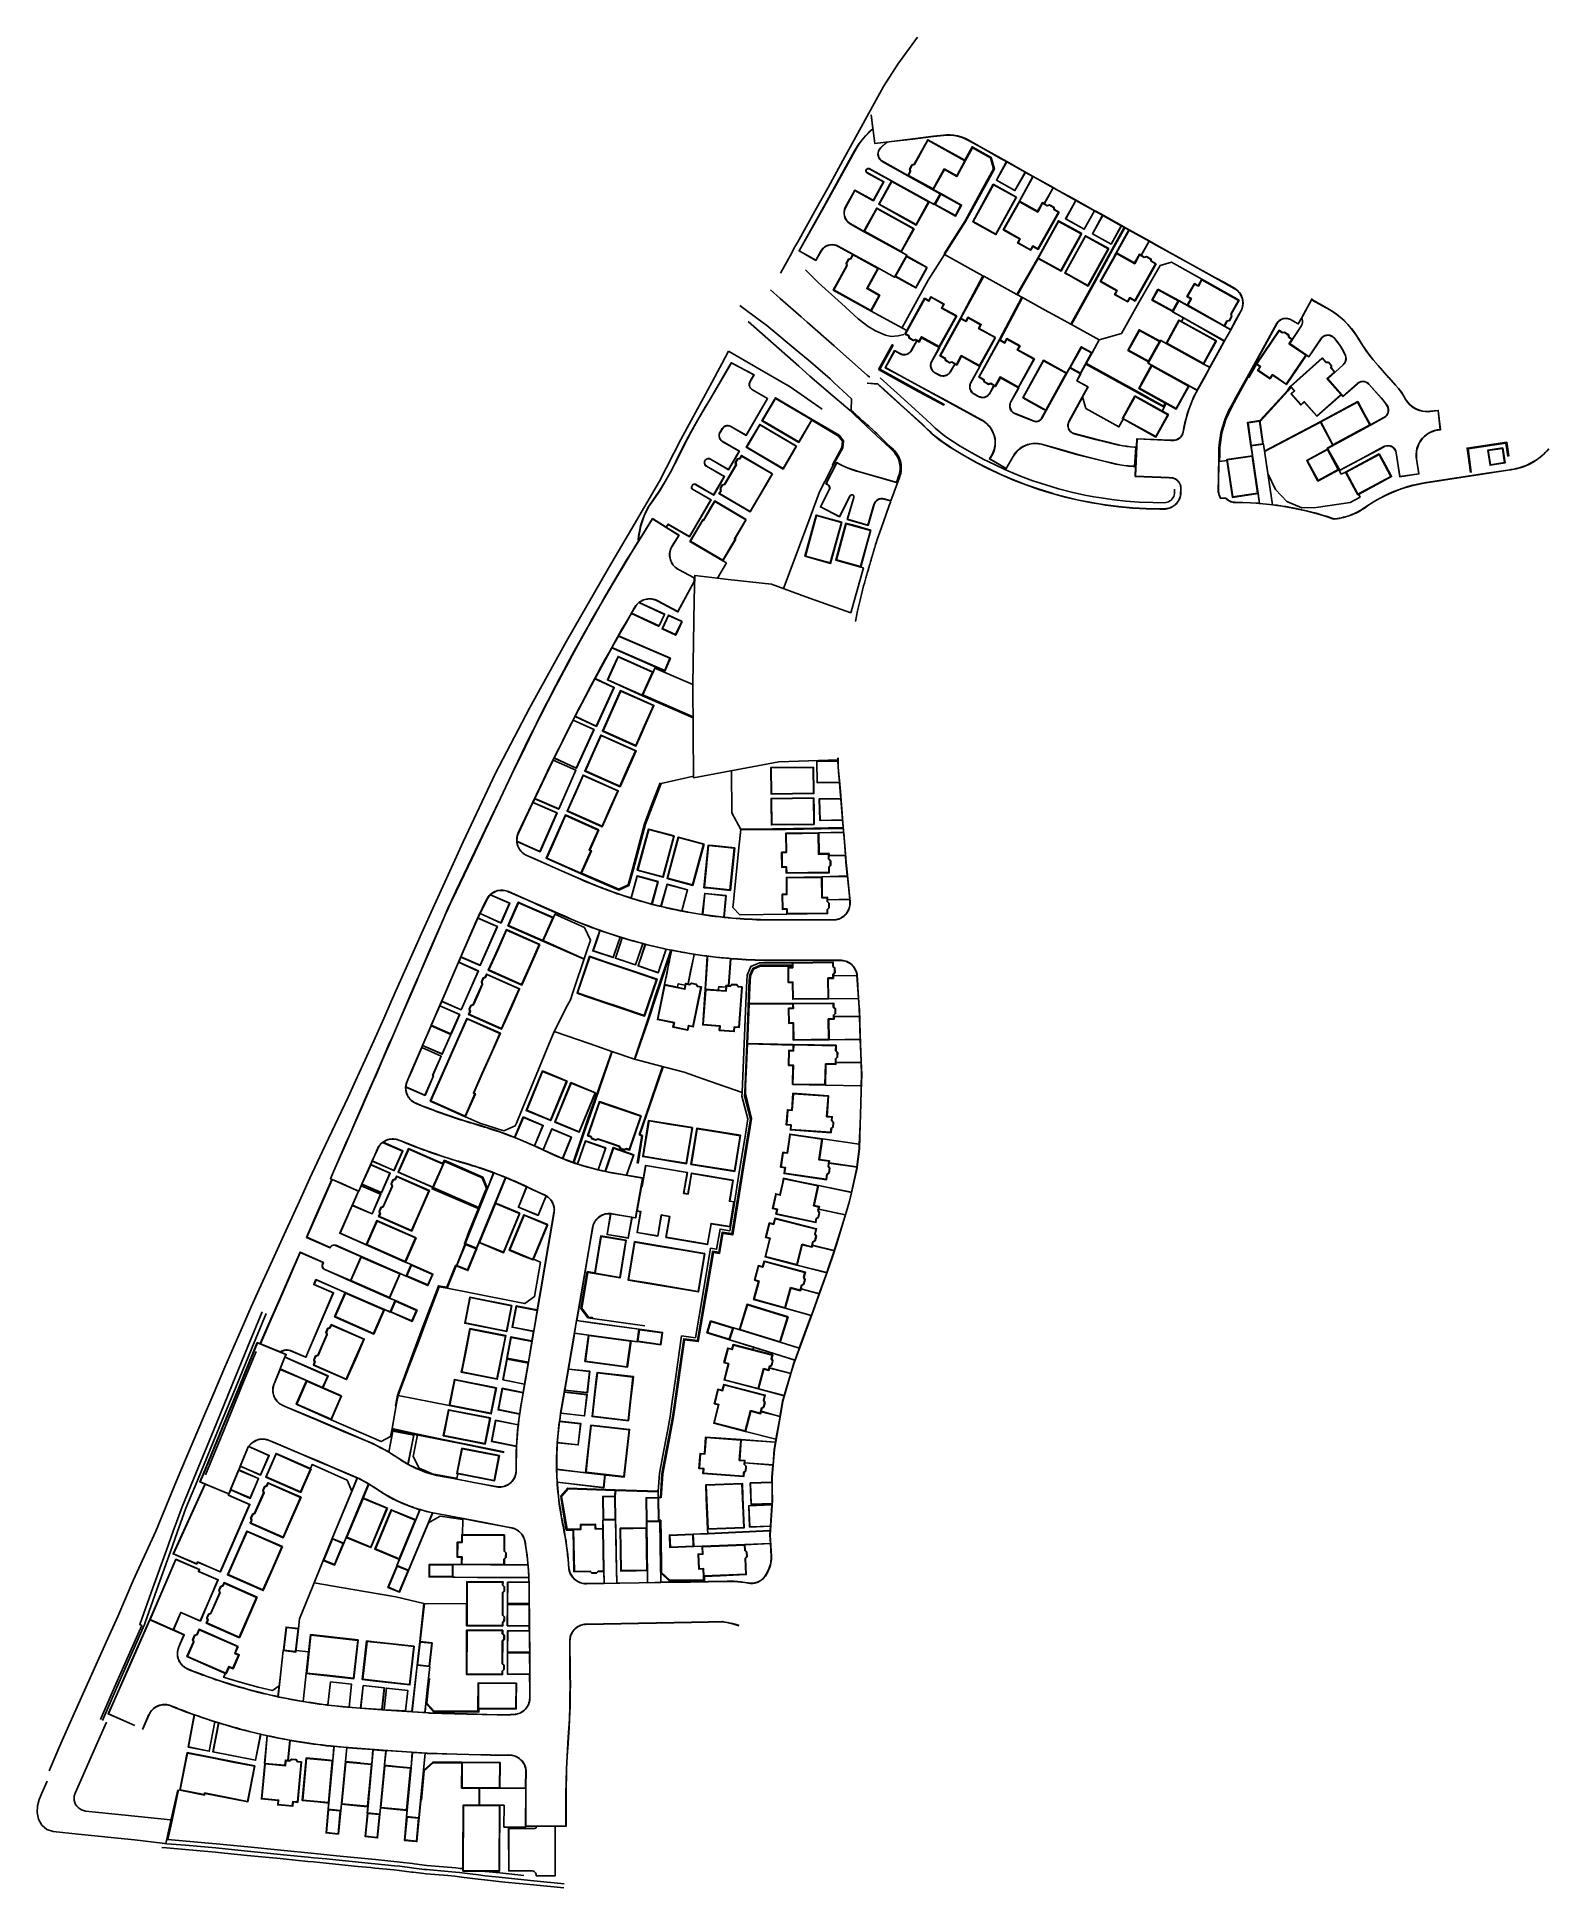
# Model space of a CAD drawing. Header units: metres. Extents: x 356888 to 357246, y 383229 to 383666.
import ezdxf

# ---------------------------------------------------------------- set-up
doc = ezdxf.new("R2010")
doc.units = ezdxf.units.M
for name, color, linetype in [('3D_LINES', 4, 'Continuous'), ('GARAGES FFL', 1, 'Continuous'), ('PLOTS EXTERNAL LEVEL', 3, 'Continuous'), ('PLOTS FFL', 1, 'Continuous')]:
    doc.layers.add(name, color=color, linetype=linetype)

msp = doc.modelspace()

# ---------------------------------------------------------------- linework, layer by layer
at = {"layer": '3D_LINES'}
for points in [[(357064.17, 383610.33, 12.5), (357065.28, 383612.37, 13), (357066.43, 383614.49, 13.5), (357067.57, 383616.58, 14), (357068.14, 383617.58, 14.25), (357072.67, 383625.77, 14.25), (357075.43, 383630.62, 14.05), (357078.89, 383637.02, 14), (357088.46, 383654.5, 13.85), (357091.9, 383659.74, 13.83), (357096.52, 383666.19, 14)], [(357084.66, 383584.34, 12.04), (357087.12, 383584.15, 12.06), (357088.61, 383582.8, 12.08), (357093.31, 383578.54, 12.15), (357097.64, 383574.61, 12.65), (357098.8, 383573.46, 12.78), (357099.71, 383572.62, 12.88), (357100.65, 383571.82, 12.98), (357101.61, 383571.05, 13.08), (357102.61, 383570.32, 13.18), (357103.95, 383569.4, 13.31), (357104.86, 383568.83, 13.39), (357107.62, 383567.15, 13.65), (357110.43, 383565.58, 13.9), (357113.3, 383564.1, 14.15), (357116.22, 383562.73, 14.35), (357119.19, 383561.46, 14.54), (357122.2, 383560.29, 14.74), (357125.24, 383559.23, 14.93), (357128.33, 383558.27, 15.13), (357128.65, 383558.18, 15.15), (357131.44, 383557.42, 15.28), (357134.58, 383556.69, 15.43), (357137.75, 383556.06, 15.58), (357139.35, 383555.8, 15.65), (357140.93, 383555.54, 15.68), (357144.13, 383555.14, 15.75), (357147.35, 383554.84, 15.81), (357150.57, 383554.66, 15.88), (357153.79, 383554.59, 15.94), (357154.87, 383554.6, 15.97), (357155.14, 383554.61, 15.97), (357155.42, 383554.65, 15.98), (357155.7, 383554.7, 15.98), (357155.97, 383554.78, 15.99), (357156.23, 383554.87, 15.99), (357156.49, 383554.98, 16), (357156.74, 383555.11, 16.01), (357156.98, 383555.26, 16.01), (357157.21, 383555.42, 16.02), (357157.43, 383555.6, 16.02), (357157.64, 383555.79, 16.03), (357157.83, 383556, 16.03), (357158, 383556.22, 16.04), (357158.16, 383556.45, 16.04), (357158.31, 383556.69, 16.05), (357158.43, 383556.94, 16.05), (357158.54, 383557.2, 16.06), (357158.63, 383557.47, 16.06), (357158.7, 383557.74, 16.07), (357158.75, 383558.01, 16.07), (357158.75, 383558.01, 16.07), (357158.79, 383559.45, 16.05), (357158.79, 383559.74, 16.05), (357158.73, 383560.08, 16.04), (357158.63, 383560.41, 16.04), (357158.48, 383560.73, 16.04), (357158.29, 383561.02, 16.03), (357158.06, 383561.29, 16.03), (357157.8, 383561.52, 16.02), (357157.51, 383561.71, 16.02), (357157.19, 383561.85, 16.01), (357156.86, 383561.96, 16.01), (357156.51, 383562.01, 16.01), (357156, 383562.03, 16), (357148.03, 383562.38, 15.8), (357148.42, 383571.17, 15.8), (357156.43, 383570.82, 16), (357156.79, 383570.81, 16.02), (357157.12, 383570.82, 16.04), (357157.46, 383570.87, 16.07), (357157.8, 383570.98, 16.09), (357158.11, 383571.12, 16.11), (357158.4, 383571.31, 16.13), (357158.67, 383571.54, 16.16), (357158.89, 383571.81, 16.18), (357159.08, 383572.1, 16.2), (357159.23, 383572.42, 16.21), (357159.33, 383572.75, 16.21), (357159.54, 383573.88, 16.24), (357159.77, 383574.96, 16.26), (357160.03, 383576.02, 16.28), (357160.34, 383577.08, 16.3), (357160.68, 383578.13, 16.31), (357161.06, 383579.16, 16.32), (357161.47, 383580.18, 16.34), (357161.92, 383581.18, 16.35), (357162.4, 383582.17, 16.36), (357162.67, 383582.68, 16.37), (357162.87, 383583.05, 16.37), (357164.17, 383585.41, 16.4), (357165.63, 383588.06, 16.44), (357168, 383592.35, 16.5), (357169.1, 383594.35, 16.53), (357170.55, 383596.97, 16.57), (357171.76, 383599.17, 16.6), (357172.97, 383601.37, 16.64), (357173.18, 383601.81, 16.65), (357173.28, 383602.07, 16.65), (357173.35, 383602.34, 16.66), (357173.41, 383602.61, 16.66), (357173.45, 383602.89, 16.67), (357173.47, 383603.17, 16.67), (357173.47, 383603.44, 16.68), (357173.45, 383603.72, 16.68), (357173.41, 383604, 16.69), (357173.35, 383604.27, 16.69), (357173.28, 383604.54, 16.69), (357173.18, 383604.8, 16.68), (357173.07, 383605.06, 16.68), (357172.93, 383605.3, 16.68), (357172.79, 383605.54, 16.68), (357172.62, 383605.77, 16.67), (357172.44, 383605.98, 16.67), (357172.25, 383606.18, 16.67), (357172.04, 383606.37, 16.67), (357171.82, 383606.54, 16.66), (357171.41, 383606.8, 16.66), (357168.9, 383608.2, 16.63), (357166.93, 383609.29, 16.6), (357160.13, 383613.07, 16.5), (357152.79, 383617.15, 16.4), (357151.26, 383617.99, 16.38), (357146.56, 383620.6, 16.31), (357145.85, 383621, 16.3), (357144.73, 383621.62, 16.28), (357140.37, 383624.05, 16.22), (357138.8, 383624.92, 16.2), (357138.31, 383625.19, 16.19), (357133.99, 383627.59, 16.13), (357132.15, 383628.61, 16.1), (357129.63, 383630.01, 16.05), (357128.61, 383630.58, 16.03), (357127.2, 383631.37, 16), (357123.89, 383633.23, 15.89), (357122.02, 383634.28, 15.83), (357120.94, 383634.89, 15.8), (357117.66, 383636.73, 15.66), (357116.19, 383637.56, 15.6), (357111.64, 383640.11, 15.4), (357108.48, 383641.88, 15.24), (357107.68, 383642.27, 15.2), (357106.85, 383642.58, 15.15), (357106, 383642.82, 15.1), (357105.13, 383642.98, 15.05), (357104.25, 383643.06, 15), (357103.37, 383643.06, 14.96), (357102.65, 383643, 14.92), (357100.32, 383642.72, 14.8), (357095.43, 383642.12, 14.6), (357090.4, 383641.51, 14.4), (357086.42, 383641.02, 14.2), (357085.6, 383647.77, 14.2)], [(357085.95, 383644.47, 14.2), (357085.55, 383647.77, 14.2)], [(357117.55, 383636.73, 15.66), (357116.16, 383637.51, 15.6), (357111.62, 383640.06, 15.4), (357108.45, 383641.84, 15.24), (357107.66, 383642.22, 15.2), (357106.84, 383642.54, 15.15), (357105.99, 383642.77, 15.1), (357105.12, 383642.93, 15.05), (357104.25, 383643.01, 15), (357103.37, 383643.01, 14.96), (357102.66, 383642.95, 14.92), (357100.32, 383642.67, 14.8), (357095.43, 383642.07, 14.6), (357090.4, 383641.46, 14.4), (357089.34, 383641.33, 14.35)], [(357113.12, 383632.12, 15.6), (357114.72, 383635.01, 15.51), (357113.94, 383637.74, 15.44), (357109.45, 383640.26, 15.3), (357107.69, 383637.08, 14.8)], [(357107.89, 383636.97, 14.8), (357109.54, 383639.96, 15), (357113.75, 383637.6, 15.11), (357114.48, 383635.04, 15.17), (357113.61, 383633.46, 15.22), (357112.93, 383632.22, 15.25)], [(357113.12, 383632.12, 15.6), (357107.86, 383622.58, 15.6), (357102.91, 383614.75, 14.95), (357099.08, 383608.68, 14.5), (357092.86, 383597.4, 14.36)], [(357112.93, 383632.22, 15.25), (357107.76, 383622.76, 15), (357104.32, 383617.32, 15), (357102.81, 383614.94, 14.95)], [(357123.82, 383633.21, 15.89), (357122.07, 383634.2, 15.84)], [(357100.27, 383630.13, 14.8), (357102.02, 383629.17, 14.8)], [(357133.91, 383627.57, 16.13), (357132.12, 383628.57, 16.1), (357129.61, 383629.96, 16.05), (357128.62, 383630.52, 16.03)], [(357099.26, 383627.26, 14.75), (357100.6, 383626.59, 14.8)], [(357140.27, 383624.04, 16.22), (357138.77, 383624.87, 16.2), (357138.37, 383625.1, 16.19)], [(357132.77, 383598.3, 15.6), (357137.59, 383606.99, 15.95), (357142.55, 383616.01, 15.95), (357145.4, 383621.19, 16.3)], [(357145.53, 383621.12, 16.3), (357142.64, 383615.87, 16.3), (357138.65, 383608.64, 16.25), (357132.94, 383598.21, 15.6)], [(357146.48, 383620.59, 16.31), (357145.82, 383620.96, 16.3), (357144.75, 383621.55, 16.28)], [(357092.71, 383615.37, 14.65), (357094.02, 383614.65, 14.6), (357093.91, 383614.46, 14.6)], [(357102.93, 383614.76, 14.95), (357111.99, 383609.77, 15.05), (357112.21, 383609.65, 15.05), (357120.02, 383605.34, 15.35), (357120.18, 383605.25, 15.35), (357121.17, 383604.7, 15.35), (357121.36, 383604.6, 15.35), (357126.56, 383601.73, 15.55), (357130.51, 383599.55, 15.6), (357132.77, 383598.3, 15.6), (357132.94, 383598.21, 15.6), (357139.48, 383594.6, 15.65)], [(357170.54, 383597.06, 16.57), (357171.72, 383599.2, 16.6), (357172.93, 383601.39, 16.64), (357173.14, 383601.83, 16.65), (357173.23, 383602.08, 16.65), (357173.3, 383602.35, 16.66), (357173.36, 383602.62, 16.66), (357173.4, 383602.89, 16.67), (357173.42, 383603.17, 16.67), (357173.42, 383603.44, 16.68), (357173.4, 383603.72, 16.68), (357173.36, 383603.99, 16.69), (357173.3, 383604.26, 16.69), (357173.23, 383604.53, 16.69), (357173.13, 383604.78, 16.68), (357173.02, 383605.04, 16.68), (357172.89, 383605.28, 16.68), (357172.75, 383605.51, 16.68), (357172.58, 383605.74, 16.67), (357172.41, 383605.95, 16.67), (357172.21, 383606.15, 16.67), (357172.01, 383606.33, 16.67), (357171.79, 383606.5, 16.66), (357171.39, 383606.76, 16.66), (357168.88, 383608.15, 16.63), (357166.91, 383609.25, 16.6), (357160.11, 383613.02, 16.5), (357152.76, 383617.1, 16.4), (357151.29, 383617.92, 16.38)], [(357070.04, 383611.13, 14.35), (357073, 383608.25, 14.35), (357074.81, 383606.56, 14.35), (357076.19, 383605.32, 14.35), (357078.59, 383603.18, 14.35), (357082.51, 383599.58, 14.35), (357084.9, 383597.74, 14.29), (357086.6, 383596.7, 14.25), (357088.97, 383595.72, 14.29), (357090.27, 383595.43, 14.31), (357091.93, 383595.53, 14.33), (357093.29, 383595.9, 14.35)], [(357087.28, 383611.51, 14.45), (357091.12, 383609.39, 14.6), (357091.23, 383609.58, 14.6)], [(357120.02, 383605.34, 15.35), (357124.95, 383613.89, 15.6)], [(357125.02, 383613.84, 15.9), (357120.18, 383605.25, 15.35)], [(357163.72, 383608.94, 16.55), (357156.57, 383612.97, 16.36), (357153.84, 383612.21, 16.3), (357148.86, 383603.43, 16.3), (357144.71, 383596.13, 15.88)], [(357061.83, 383606.4, 11.19), (357064.1, 383604.4, 11.36), (357069.06, 383600.03, 11.45), (357070.45, 383598.8, 11.46), (357076.85, 383593.16, 11.5), (357084.75, 383586.2, 10.81), (357085.24, 383585.77, 10.74)], [(357106.73, 383599.72, 14.35), (357111.99, 383609.77, 15.05)], [(357112.21, 383609.65, 15.05), (357106.8, 383599.69, 14.8)], [(357054.51, 383602.72, 9), (357056.14, 383601.53, 8.75), (357060.07, 383598.66, 8.98), (357060.89, 383597.98, 9.03), (357068.54, 383591.64, 9.73), (357070.69, 383589.86, 9.95), (357075.91, 383585.35, 10.5), (357076.86, 383584.47, 10.6), (357080.93, 383580.66, 11.14), (357080.83, 383577.98, 11.4), (357080.85, 383577.96, 11.4), (357080.92, 383577.89, 11.41), (357081.01, 383577.81, 11.42), (357081.13, 383577.69, 11.43), (357081.2, 383577.63, 11.44), (357081.29, 383577.55, 11.45), (357081.39, 383577.45, 11.47), (357081.51, 383577.35, 11.48), (357081.64, 383577.22, 11.5), (357081.8, 383577.08, 11.52), (357081.97, 383576.93, 11.54), (357082.17, 383576.75, 11.56), (357082.39, 383576.54, 11.59), (357082.64, 383576.32, 11.62), (357082.78, 383576.2, 11.63), (357082.92, 383576.07, 11.65), (357083.07, 383575.94, 11.67), (357083.23, 383575.79, 11.68), (357083.4, 383575.64, 11.7), (357083.57, 383575.49, 11.72), (357083.75, 383575.32, 11.74), (357083.94, 383575.15, 11.77), (357084.14, 383574.97, 11.79), (357084.57, 383574.59, 11.84), (357085.02, 383574.19, 11.89), (357085.96, 383573.33, 12), (357086.44, 383572.89, 12.05), (357086.9, 383572.45, 12.11), (357087.34, 383572.03, 12.16), (357087.55, 383571.83, 12.18), (357088.13, 383571.25, 12.25), (357088.35, 383571.04, 12.27), (357088.6, 383570.78, 12.3), (357088.9, 383570.49, 12.34), (357089.05, 383570.34, 12.36), (357090.31, 383569.15, 12.5), (357090.83, 383568.67, 12.57), (357091.08, 383568.42, 12.6), (357091.35, 383568.11, 12.64), (357091.6, 383567.78, 12.68), (357091.83, 383567.43, 12.72), (357092.04, 383567.07, 12.76), (357092.22, 383566.7, 12.8), (357092.37, 383566.31, 12.84), (357092.49, 383565.91, 12.88), (357092.59, 383565.51, 12.92), (357092.66, 383565.1, 12.96), (357092.7, 383564.69, 13), (357092.71, 383564.27, 13.04), (357092.69, 383563.86, 13.08), (357092.64, 383563.45, 13.12), (357092.57, 383563.04, 13.16), (357092.46, 383562.63, 13.2), (357092.35, 383562.3, 13.22), (357091.86, 383560.95, 13.3)], [(357085.56, 383601.42, 14.45), (357093.99, 383596.78, 14.35)], [(357121.17, 383604.7, 15.35), (357115.9, 383594.66, 14.8)], [(357116.05, 383594.58, 15.2), (357121.36, 383604.6, 15.35)], [(357158.92, 383598.96, 16.4), (357159.38, 383599.78, 16.4), (357156.81, 383601.22, 16.45), (357156.85, 383601.3, 16.45)], [(357160.25, 383602.78, 16.45), (357158.28, 383603.88, 16.45)], [(357189.81, 383604.36, 16.85), (357187.48, 383600.16, 16.85), (357186.51, 383598.41, 16.85), (357184.66, 383599.44, 16.8), (357184.37, 383599.56, 16.79), (357184.03, 383599.65, 16.78), (357183.68, 383599.69, 16.77), (357183.33, 383599.68, 16.76), (357182.98, 383599.62, 16.75), (357182.65, 383599.51, 16.74), (357182.33, 383599.36, 16.73), (357182.04, 383599.16, 16.73), (357181.78, 383598.93, 16.72), (357181.55, 383598.66, 16.71), (357181.38, 383598.39, 16.7), (357179.47, 383594.94, 16.6), (357175.62, 383587.94, 16.5), (357171.79, 383580.99, 16.4), (357170.57, 383578.8, 16.37), (357170.22, 383578.13, 16.35), (357169.87, 383577.42, 16.34), (357169.55, 383576.7, 16.33), (357169.26, 383575.96, 16.32), (357168.99, 383575.22, 16.31), (357168.74, 383574.46, 16.3), (357168.52, 383573.7, 16.29), (357168.33, 383572.93, 16.28), (357168.17, 383572.16, 16.26), (357168.03, 383571.38, 16.25), (357167.92, 383570.59, 16.24), (357167.84, 383569.8, 16.23), (357167.78, 383569.01, 16.22), (357167.76, 383568.26, 16.21), (357167.75, 383567.9, 16.2), (357167.63, 383561.64, 16.13), (357167.59, 383559.18, 16.17), (357167.61, 383558.68, 16.18), (357167.66, 383558.41, 16.18), (357167.72, 383558.14, 16.19), (357167.8, 383557.87, 16.19), (357167.9, 383557.61, 16.2), (357168.12, 383557.17, 16.2), (357169.39, 383557.14, 16.22), (357169.65, 383556.89, 16.23), (357169.82, 383556.75, 16.23), (357170.01, 383556.63, 16.24), (357170.2, 383556.52, 16.24), (357170.39, 383556.42, 16.24), (357170.6, 383556.34, 16.25), (357170.81, 383556.27, 16.25), (357171.02, 383556.21, 16.26), (357171.24, 383556.17, 16.27), (357171.59, 383556.14, 16.28), (357173.38, 383556.12, 16.34), (357175.24, 383556.05, 16.4), (357176.55, 383555.98, 16.45), (357177.25, 383555.92, 16.47), (357179.02, 383555.76, 16.53), (357180.41, 383555.6, 16.58), (357181.48, 383555.47, 16.62), (357182.78, 383555.27, 16.66), (357183.6, 383555.14, 16.69), (357186.01, 383554.69, 16.78), (357188.39, 383554.15, 16.86), (357190.76, 383553.54, 16.95), (357192.15, 383553.12, 17), (357193.1, 383552.84, 17.06), (357194.9, 383552.24, 17.19), (357195.69, 383552.32, 17.24), (357196.2, 383552.4, 17.27), (357196.71, 383552.5, 17.3), (357197.21, 383552.61, 17.33), (357197.71, 383552.74, 17.37), (357198.21, 383552.89, 17.4), (357198.69, 383553.06, 17.43), (357199.18, 383553.24, 17.47), (357199.65, 383553.44, 17.5), (357200.12, 383553.65, 17.52), (357200.58, 383553.89, 17.54), (357201.03, 383554.13, 17.56), (357201.48, 383554.4, 17.58), (357202.14, 383554.83, 17.62), (357202.85, 383555.33, 17.65), (357203.84, 383555.98, 17.7), (357204.86, 383556.59, 17.7), (357205.89, 383557.17, 17.7), (357206.94, 383557.71, 17.7), (357208.01, 383558.21, 17.7), (357209.1, 383558.68, 17.7), (357210.2, 383559.11, 17.7), (357211.32, 383559.5, 17.7), (357212.45, 383559.85, 17.7), (357213.6, 383560.16, 17.7), (357214.75, 383560.43, 17.7), (357215.91, 383560.66, 17.7), (357216.77, 383560.8, 17.7), (357231.07, 383563, 17.7), (357236.07, 383563.77, 17.64), (357236.79, 383563.88, 17.64), (357237.55, 383564, 17.64), (357238.03, 383564.11, 17.64), (357238.52, 383564.23, 17.64), (357238.99, 383564.36, 17.64), (357239.47, 383564.52, 17.64), (357239.93, 383564.69, 17.64), (357240.4, 383564.87, 17.64), (357240.85, 383565.07, 17.64), (357241.3, 383565.29, 17.64), (357241.74, 383565.52, 17.64), (357242.17, 383565.77, 17.64), (357242.59, 383566.04, 17.64), (357243, 383566.31, 17.64), (357243.4, 383566.6, 17.64), (357243.8, 383566.91, 17.64), (357244.18, 383567.23, 17.64), (357244.55, 383567.56, 17.64), (357244.9, 383567.91, 17.64), (357245.25, 383568.26, 17.64), (357245.76, 383568.84, 17.64)], [(357189.85, 383604.33, 16.85), (357189.75, 383604.14, 16.85)], [(357189.75, 383604.11, 16.85), (357193.32, 383602.12, 16.75), (357194.4, 383601.48, 16.76), (357195.44, 383600.76, 16.76), (357196.43, 383599.98, 16.77), (357197.37, 383599.14, 16.78), (357198.26, 383598.24, 16.79), (357199.08, 383597.29, 16.79), (357199.85, 383596.29, 16.8), (357200.54, 383595.24, 16.81), (357200.73, 383594.94, 16.81), (357201.73, 383593.34, 16.82), (357202.79, 383591.79, 16.83), (357203.92, 383590.28, 16.84), (357204.23, 383589.89, 16.84), (357205.4, 383588.57, 16.85), (357207.95, 383585.7, 16.87), (357209.53, 383583.92, 16.88), (357210.24, 383583.1, 16.88), (357210.89, 383582.24, 16.89), (357211.48, 383581.32, 16.9), (357211.97, 383580.42, 16.9), (357212.37, 383579.86, 16.88), (357212.84, 383579.36, 16.85), (357213.36, 383578.91, 16.83), (357213.94, 383578.52, 16.8), (357214.55, 383578.2, 16.78), (357215.19, 383577.95, 16.75), (357215.86, 383577.78, 16.73), (357216.54, 383577.69, 16.71), (357217.23, 383577.67, 16.68), (357217.7, 383577.71, 16.66), (357219.6, 383577.93, 16.6), (357220.14, 383573.36, 16.6), (357219.4, 383573.28, 16.64), (357218.73, 383573.12, 16.69), (357218.08, 383572.89, 16.73), (357217.46, 383572.59, 16.78), (357216.88, 383572.22, 16.82), (357216.35, 383571.78, 16.87), (357215.87, 383571.29, 16.91), (357215.46, 383570.74, 16.96), (357215.1, 383570.15, 17), (357214.82, 383569.52, 17.05), (357214.61, 383568.87, 17.09), (357214.48, 383568.19, 17.14), (357214.43, 383567.5, 17.19), (357214.46, 383566.82, 17.24), (357214.49, 383566.51, 17.26), (357215.04, 383562.91, 17.5), (357210.49, 383562.23, 17.5), (357209.64, 383567.9, 17.17), (357209.54, 383568.28, 17.15), (357209.37, 383568.63, 17.13), (357209.13, 383568.94, 17.11), (357208.84, 383569.2, 17.08), (357208.5, 383569.39, 17.06), (357208.13, 383569.52, 17.08), (357207.75, 383569.56, 17.1), (357207.36, 383569.53, 17.12), (357206.98, 383569.43, 17.14), (357206.78, 383569.33, 17.16), (357200.98, 383566.22, 17.5), (357196.28, 383563.69, 17.35)], [(357056.53, 383598.94, 11), (357068.45, 383588.36, 12), (357071.08, 383586.02, 12.33), (357076.53, 383581.35, 13), (357080.59, 383577.88, 11.82), (357081.66, 383576.88, 11.5), (357085.77, 383573.02, 12), (357090.1, 383568.96, 12.5), (357090.63, 383568.46, 12.57), (357090.87, 383568.22, 12.61), (357091.13, 383567.93, 12.64), (357091.37, 383567.61, 12.68), (357091.59, 383567.28, 12.72), (357091.78, 383566.94, 12.76), (357091.95, 383566.58, 12.8), (357092.1, 383566.21, 12.84), (357092.22, 383565.84, 12.88), (357092.31, 383565.45, 12.92), (357092.37, 383565.06, 12.96), (357092.41, 383564.67, 13), (357092.42, 383564.28, 13.04), (357092.4, 383563.88, 13.08), (357092.36, 383563.49, 13.12), (357092.29, 383563.1, 13.16), (357092.19, 383562.72, 13.2), (357092.08, 383562.4, 13.2), (357091.63, 383561.14, 13.2), (357091.9, 383561.05, 13.29)], [(357187.28, 383599.7, 16.85), (357186.53, 383598.35, 16.85), (357184.64, 383599.4, 16.8), (357184.35, 383599.52, 16.79), (357184.02, 383599.6, 16.78), (357183.68, 383599.64, 16.77), (357183.33, 383599.63, 16.76), (357182.99, 383599.57, 16.75), (357182.67, 383599.46, 16.74), (357182.36, 383599.31, 16.73), (357182.07, 383599.12, 16.73), (357181.82, 383598.89, 16.72), (357181.59, 383598.63, 16.71), (357181.42, 383598.37, 16.7), (357179.52, 383594.91, 16.6), (357175.66, 383587.92, 16.5), (357171.83, 383580.97, 16.4), (357170.62, 383578.77, 16.37), (357170.27, 383578.11, 16.35), (357169.92, 383577.4, 16.34), (357169.6, 383576.68, 16.33), (357169.3, 383575.94, 16.32), (357169.03, 383575.2, 16.31), (357168.79, 383574.45, 16.3), (357168.57, 383573.69, 16.29), (357168.38, 383572.92, 16.28), (357168.22, 383572.15, 16.26), (357168.08, 383571.37, 16.25), (357167.97, 383570.59, 16.24), (357167.89, 383569.8, 16.23), (357167.83, 383569.01, 16.22), (357167.81, 383568.26, 16.21), (357167.8, 383567.9, 16.2), (357167.68, 383561.64, 16.13), (357167.64, 383559.18, 16.17), (357167.66, 383558.69, 16.18), (357167.71, 383558.42, 16.18), (357167.77, 383558.15, 16.19), (357167.85, 383557.88, 16.19), (357167.95, 383557.63, 16.2), (357168.15, 383557.21, 16.2), (357169.41, 383557.19, 16.22), (357169.69, 383556.93, 16.23), (357169.85, 383556.79, 16.23), (357170.03, 383556.67, 16.24), (357170.22, 383556.56, 16.24), (357170.41, 383556.47, 16.24), (357170.61, 383556.38, 16.25), (357170.82, 383556.31, 16.25), (357171.03, 383556.26, 16.26), (357171.24, 383556.22, 16.27), (357171.6, 383556.19, 16.28), (357173.39, 383556.17, 16.34), (357175.24, 383556.1, 16.4), (357176.55, 383556.03, 16.45), (357177.05, 383555.98, 16.46)], [(357185.16, 383594.76, 16.69), (357187.18, 383597.83, 16.79), (357187.27, 383597.98, 16.79), (357187.42, 383598.34, 16.8), (357187.5, 383598.72, 16.82), (357187.5, 383599.11, 16.83), (357187.43, 383599.49, 16.84), (357187.32, 383599.74, 16.85)], [(357087.29, 383587.56, 12.4), (357090.56, 383593.45, 13.55), (357090.76, 383593.34, 13.9), (357087.6, 383587.65, 13.8), (357096.2, 383582.96, 14.15), (357102.83, 383579.35, 14.43), (357102.72, 383579.16, 14.43), (357095.84, 383582.9, 13.4), (357087.29, 383587.56, 12.4)], [(357096.28, 383594.29, 14.34), (357095.07, 383592.11, 14.17), (357094.94, 383591.91, 14.16), (357094.77, 383591.7, 14.14), (357094.57, 383591.52, 14.12), (357094.34, 383591.37, 14.1), (357094.1, 383591.25, 14.08), (357093.84, 383591.16, 14.06), (357093.57, 383591.11, 14.04), (357093.3, 383591.1, 14.03), (357093.03, 383591.13, 14.01), (357092.77, 383591.2, 14), (357092.43, 383591.34, 13.98), (357091.13, 383592.05, 13.9), (357088.91, 383588.02, 13.8), (357092.49, 383586.07, 13.96), (357096.67, 383583.79, 14.15), (357103.27, 383580.2, 14.43), (357111.5, 383575.71, 14.79), (357111.79, 383575.56, 14.8), (357112.15, 383575.34, 14.81), (357112.49, 383575.09, 14.83), (357112.82, 383574.82, 14.81), (357113.13, 383574.53, 14.78), (357113.41, 383574.22, 14.76), (357113.68, 383573.89, 14.74), (357113.92, 383573.54, 14.71), (357114.13, 383573.18, 14.69), (357114.32, 383572.8, 14.67), (357114.48, 383572.41, 14.64), (357114.62, 383572, 14.62), (357114.72, 383571.59, 14.6), (357114.8, 383571.18, 14.57), (357114.85, 383570.76, 14.55), (357114.87, 383570.34, 14.53), (357114.86, 383569.91, 14.5), (357114.82, 383569.49, 14.48), (357114.75, 383569.07, 14.46), (357114.65, 383568.66, 14.43), (357114.52, 383568.26, 14.41), (357114.37, 383567.86, 14.39), (357114.19, 383567.48, 14.36), (357113.98, 383567.11, 14.34), (357113.74, 383566.76, 14.32), (357113.52, 383566.46, 14.3), (357117.51, 383564.15, 14.3), (357119.16, 383567.02, 14.58), (357119.34, 383567.33, 14.61), (357119.58, 383567.67, 14.64), (357119.84, 383568, 14.68), (357120.12, 383568.3, 14.71), (357120.42, 383568.59, 14.75), (357120.74, 383568.85, 14.79), (357121.08, 383569.09, 14.82), (357121.43, 383569.31, 14.86), (357121.8, 383569.5, 14.89), (357122.18, 383569.67, 14.93), (357122.57, 383569.81, 14.96), (357122.97, 383569.92, 15), (357123.38, 383570, 15.01), (357123.79, 383570.06, 15.01), (357124.21, 383570.08, 15.02), (357124.62, 383570.08, 15.02), (357125.04, 383570.05, 15.03), (357125.45, 383569.99, 15.04), (357125.85, 383569.9, 15.04), (357129.56, 383568.83, 15.1), (357134.4, 383567.43, 15.3), (357140.23, 383565.98, 15.54), (357142.68, 383565.37, 15.63), (357143.33, 383565.23, 15.65), (357144.36, 383565.04, 15.68), (357145.39, 383564.88, 15.72), (357146.43, 383564.75, 15.75), (357147.47, 383564.67, 15.79), (357147.84, 383564.65, 15.8)], [(357105.32, 383588.88, 14.64), (357104.27, 383587.06, 14.59), (357104.15, 383586.88, 14.59), (357103.97, 383586.67, 14.58), (357103.77, 383586.49, 14.58), (357103.54, 383586.34, 14.57), (357103.3, 383586.22, 14.56), (357103.04, 383586.14, 14.56), (357102.77, 383586.09, 14.55), (357102.5, 383586.08, 14.55), (357102.23, 383586.11, 14.54), (357101.97, 383586.18, 14.53), (357101.64, 383586.32, 14.53), (357100.69, 383586.84, 14.5), (357100.48, 383586.97, 14.5), (357100.27, 383587.15, 14.49), (357100.09, 383587.35, 14.48), (357099.93, 383587.57, 14.48), (357099.81, 383587.82, 14.47), (357099.73, 383588.08, 14.47), (357099.68, 383588.34, 14.46), (357099.67, 383588.62, 14.45), (357099.7, 383588.89, 14.45), (357099.76, 383589.15, 14.44), (357099.86, 383589.4, 14.43), (357101.71, 383592.75, 14.35)], [(357144.71, 383596.13, 15.88), (357139.48, 383594.6, 15.65), (357137.8, 383591.54, 15.4)], [(357155.29, 383593.77, 16.4), (357153.97, 383594.5, 16.35), (357153.85, 383594.27, 16.35)], [(357165.63, 383588.16, 16.44), (357167.96, 383592.37, 16.5), (357169, 383594.28, 16.53)], [(357195.21, 383586.98, 16.9), (357197.11, 383588.73, 16.9), (357197.38, 383589.02, 16.9), (357197.58, 383589.35, 16.9), (357197.71, 383589.72, 16.9), (357197.76, 383590.1, 16.9), (357197.74, 383590.49, 16.9), (357197.64, 383590.87, 16.9), (357197.6, 383590.96, 16.9), (357197.38, 383591.46, 16.9), (357196.87, 383592.42, 16.9), (357196.3, 383593.34, 16.9), (357195.66, 383594.21, 16.88), (357194.96, 383595.04, 16.85), (357194.95, 383595.05, 16.85), (357194.66, 383595.31, 16.84), (357194.32, 383595.5, 16.83), (357193.95, 383595.63, 16.82), (357193.56, 383595.67, 16.81), (357193.18, 383595.65, 16.8), (357192.8, 383595.54, 16.79), (357192.46, 383595.36, 16.79), (357192.15, 383595.12, 16.78), (357191.9, 383594.82, 16.77), (357189.01, 383590.55, 16.65), (357188.55, 383590.88, 16.65), (357188.45, 383590.94, 16.65)], [(356891.33, 383256.34, 9.8), (356894.12, 383262.76, 9.57), (356896.95, 383269.16, 9.64), (356904.83, 383286.74, 9.65), (356907.53, 383292.82, 9.75), (356911.21, 383301.32, 9.65), (356915.21, 383310.06, 9.75), (356916.54, 383312.98, 9.78), (356921.43, 383324.84, 9.96), (356922.48, 383327.31, 10), (356928.02, 383340.43, 10.25), (356929.98, 383345.05, 10.34), (356932.88, 383351.76, 10.5), (356937.25, 383361.85, 10.75), (356939.03, 383365.97, 10.85), (356940.97, 383370.21, 11), (356944.07, 383377.01, 11.25), (356947.25, 383383.97, 11.5), (356950.46, 383391.01, 11.75), (356952.93, 383396.43, 11.95), (356955.86, 383402.65, 11.75), (356959.62, 383410.63, 11.5), (356961.96, 383415.6, 11.34), (356963.77, 383419.55, 11.5), (356966.4, 383425.29, 11.75), (356968.04, 383428.86, 11.93), (356970.39, 383434.19, 12.25), (356972.14, 383438.17, 12.5), (356973.64, 383441.58, 12.73), (356979.99, 383455.82, 12.92), (356989.14, 383475.92, 13.01), (356996.82, 383492.18, 13.3), (357004.86, 383507.56, 13.53), (357013.58, 383523.35, 13.78), (357023.49, 383540.64, 13.94), (357029, 383550.03, 14.35), (357035.58, 383561.18, 14.49), (357040.61, 383571.07, 14.25), (357045.01, 383579.17, 14.18), (357047.93, 383584.52, 14), (357049.27, 383587.01, 13.93), (357050.32, 383588.94, 13.75), (357051.88, 383591.91, 13.5)], [(357030.54, 383547.22, 14.31), (357030.63, 383548.15, 14.32), (357030.83, 383549.39, 14.34), (357031.11, 383550.61, 14.37), (357031.47, 383551.81, 14.39), (357031.91, 383552.99, 14.41), (357032.42, 383554.13, 14.4), (357032.96, 383555.17, 14.39), (357034.34, 383557.11, 14.37), (357035.64, 383559.1, 14.34), (357036.88, 383561.12, 14.32), (357038.05, 383563.19, 14.3), (357039.15, 383565.3, 14.27), (357039.82, 383566.68, 14.26), (357041.35, 383569.73, 14.22), (357042.94, 383572.74, 14.18), (357044.61, 383575.72, 14.14), (357046.34, 383578.65, 14.1), (357047.53, 383580.57, 14.06), (357052.52, 383589.2, 13.9), (357057.93, 383586.36, 14.05), (357057.02, 383584.79, 14.09), (357056.89, 383584.48, 14.1), (357056.83, 383584.15, 14.11), (357056.84, 383583.82, 14.12), (357056.94, 383583.5, 14.13), (357057.1, 383583.21, 14.14), (357057.33, 383582.96, 14.14), (357057.55, 383582.81, 14.15), (357061.12, 383580.73, 14.25), (357056.05, 383572, 14.35), (357052.41, 383574.11, 14.16), (357052.1, 383574.24, 14.14), (357051.77, 383574.3, 14.13), (357051.44, 383574.29, 14.11), (357051.12, 383574.19, 14.09), (357050.83, 383574.03, 14.08), (357050.58, 383573.8, 14.06), (357050.43, 383573.59, 14.05), (357049.89, 383572.66, 14.05), (357049.75, 383572.35, 14.07), (357049.68, 383572.03, 14.08), (357049.69, 383571.69, 14.1), (357049.78, 383571.37, 14.12), (357049.94, 383571.07, 14.14), (357050.16, 383570.82, 14.15), (357050.4, 383570.64, 14.17), (357054.43, 383568.3, 14.4), (357051.87, 383563.89, 14.45), (357047.61, 383566.37, 14.45), (357047.36, 383566.47, 14.45), (357047.09, 383566.5, 14.45), (357046.83, 383566.45, 14.45), (357046.59, 383566.33, 14.45), (357046.39, 383566.14, 14.45), (357046.28, 383565.98, 14.45), (357046.21, 383565.72, 14.45), (357046.21, 383565.45, 14.45), (357046.28, 383565.19, 14.45), (357046.43, 383564.97, 14.45), (357046.63, 383564.79, 14.45), (357046.67, 383564.76, 14.45), (357050.94, 383562.29, 14.45), (357048.38, 383557.88, 14.45), (357044.01, 383560.41, 14.45), (357043.84, 383560.47, 14.45), (357043.66, 383560.46, 14.45), (357043.5, 383560.37, 14.45), (357043.39, 383560.23, 14.45), (357043.22, 383559.93, 14.45), (357043.16, 383559.75, 14.45), (357043.18, 383559.57, 14.45), (357043.27, 383559.42, 14.45), (357043.39, 383559.31, 14.45), (357047.74, 383556.78, 14.45), (357042.67, 383548.05, 14.55), (357037.63, 383550.98, 14.43), (357037.17, 383550.28, 14.41)], [(357114.59, 383583.78, 15.05), (357113.61, 383582.01, 14.99), (357113.48, 383581.81, 14.98), (357113.31, 383581.6, 14.97), (357113.11, 383581.42, 14.96), (357112.88, 383581.27, 14.95), (357112.64, 383581.15, 14.94), (357112.38, 383581.06, 14.93), (357112.11, 383581.01, 14.93), (357111.84, 383581, 14.92), (357111.57, 383581.03, 14.92), (357111.31, 383581.09, 14.92), (357110.97, 383581.24, 14.91), (357109.94, 383581.8, 14.9), (357109.73, 383581.93, 14.89), (357109.52, 383582.1, 14.89), (357109.34, 383582.3, 14.89), (357109.19, 383582.53, 14.88), (357109.07, 383582.77, 14.88), (357108.98, 383583.03, 14.88), (357108.93, 383583.3, 14.87), (357108.92, 383583.57, 14.87), (357108.95, 383583.84, 14.86), (357109.01, 383584.1, 14.86), (357109.16, 383584.45, 14.86), (357111.27, 383588.3, 14.8)], [(357131.78, 383586.74, 15.3), (357132.51, 383588.05, 15.4)], [(357136.32, 383588.87, 15.4), (357151.93, 383580.25, 15.95), (357154.81, 383578.66, 16.05)], [(357155.05, 383579.67, 16.25), (357154.66, 383578.96, 16.25), (357148.18, 383582.52, 16.25), (357136.48, 383588.99, 15.4)], [(357151.86, 383588.61, 16.3), (357150.98, 383589.1, 16.35), (357151.15, 383589.4, 16.35)], [(357176.61, 383588.84, 16.65), (357174.87, 383585.7, 16.56), (357174.68, 383585.82, 16.55), (357171.91, 383580.79, 16.4), (357170.79, 383578.76, 16.36), (357169.39, 383575.74, 16.3), (357168.46, 383572.59, 16.26), (357168, 383569.21, 16.22), (357167.96, 383567.5, 16.2), (357167.91, 383565.83, 16.27), (357169.66, 383566.09, 16.35)], [(357176.56, 383588.87, 16.35), (357174.68, 383585.82, 16.55)], [(357084.68, 383584.39, 12.04), (357087.15, 383584.2, 12.06), (357088.65, 383582.84, 12.08), (357093.34, 383578.58, 12.15), (357097.68, 383574.64, 12.65), (357098.83, 383573.5, 12.78), (357099.74, 383572.66, 12.88), (357100.68, 383571.86, 12.98), (357101.65, 383571.09, 13.08), (357102.64, 383570.36, 13.18), (357103.98, 383569.44, 13.31), (357104.89, 383568.87, 13.39), (357107.64, 383567.2, 13.65), (357110.46, 383565.62, 13.9), (357113.33, 383564.15, 14.15), (357116.24, 383562.77, 14.35), (357119.21, 383561.5, 14.54), (357122.21, 383560.33, 14.74), (357125.26, 383559.27, 14.93), (357128.34, 383558.32, 15.13), (357128.66, 383558.23, 15.15), (357131.45, 383557.47, 15.28), (357134.59, 383556.73, 15.43), (357137.76, 383556.11, 15.58), (357139.36, 383555.85, 15.65), (357140.94, 383555.59, 15.68), (357144.14, 383555.19, 15.75), (357147.35, 383554.89, 15.81), (357150.57, 383554.71, 15.88), (357153.79, 383554.64, 15.94), (357154.87, 383554.65, 15.97), (357155.14, 383554.66, 15.97), (357155.41, 383554.7, 15.98), (357155.69, 383554.75, 15.98), (357155.95, 383554.82, 15.99), (357156.22, 383554.92, 15.99), (357156.47, 383555.03, 16), (357156.72, 383555.15, 16.01), (357156.96, 383555.3, 16.01), (357157.18, 383555.46, 16.02), (357157.4, 383555.63, 16.02), (357157.6, 383555.82, 16.03), (357157.79, 383556.03, 16.03), (357157.96, 383556.25, 16.04), (357158.12, 383556.47, 16.04), (357158.26, 383556.71, 16.05), (357158.39, 383556.96, 16.05), (357158.49, 383557.22, 16.06), (357158.58, 383557.48, 16.06), (357158.65, 383557.75, 16.07), (357158.7, 383558.01, 16.07), (357158.74, 383559.45, 16.05), (357158.74, 383559.73, 16.05), (357158.68, 383560.07, 16.04), (357158.58, 383560.4, 16.04), (357158.44, 383560.71, 16.04), (357158.25, 383560.99, 16.03), (357158.03, 383561.25, 16.03), (357157.77, 383561.48, 16.02), (357157.48, 383561.66, 16.02), (357157.17, 383561.81, 16.01), (357156.85, 383561.91, 16.01), (357156.51, 383561.96, 16.01), (357156, 383561.98, 16), (357147.98, 383562.33, 15.8), (357148.08, 383564.57, 15.8)], [(357087.74, 383585.62, 11.7), (357094.15, 383579.8, 12.25), (357098.69, 383575.68, 12.77), (357099.81, 383574.56, 12.9), (357100.68, 383573.76, 13), (357101.58, 383573, 13.11), (357102.51, 383572.26, 13.21), (357103.46, 383571.55, 13.31), (357104.77, 383570.66, 13.45), (357106.65, 383569.48, 13.64), (357109.39, 383567.87, 13.92), (357112.18, 383566.35, 14.19), (357113.26, 383565.81, 14.3), (357115.02, 383564.94, 14.3), (357117.04, 383564.02, 14.3), (357117.91, 383563.62, 14.36), (357120.84, 383562.41, 14.55), (357123.82, 383561.3, 14.74), (357126.83, 383560.29, 14.93), (357129.87, 383559.39, 15.12), (357132.95, 383558.6, 15.31), (357136.05, 383557.91, 15.5), (357138.24, 383557.49, 15.63), (357139.41, 383557.32, 15.7), (357143.04, 383556.77, 15.78), (357145.77, 383556.48, 15.84), (357148.94, 383556.24, 15.91), (357152.11, 383556.12, 15.98), (357154.86, 383556.1, 16.04), (357155.19, 383556.13, 16.04), (357155.53, 383556.21, 16.05), (357155.86, 383556.34, 16.06), (357156.17, 383556.52, 16.06), (357156.45, 383556.73, 16.07), (357156.7, 383556.98, 16.08), (357156.91, 383557.27, 16.08), (357157.08, 383557.58, 16.09), (357157.2, 383557.91, 16.09), (357157.27, 383558.24, 16.1), (357157.29, 383559.29, 16.12)], [(357134.22, 383584.93, 15.35), (357135.14, 383586.6, 15.4)], [(357136.84, 383583.48, 15.4), (357134.22, 383584.93, 15.35)], [(357135.14, 383586.6, 15.4), (357135.09, 383586.63, 15.4)], [(357203.6, 383574.53, 17.35), (357206.77, 383576.25, 17.16), (357207.1, 383576.47, 17.14), (357207.37, 383576.75, 17.12), (357207.58, 383577.08, 17.1), (357207.73, 383577.44, 17.08), (357207.79, 383577.82, 17.06), (357207.78, 383578.21, 17.04), (357207.7, 383578.59, 17.02), (357207.54, 383578.95, 17), (357207.53, 383578.96, 17), (357207.04, 383579.71, 16.99), (357206.49, 383580.41, 16.99), (357206.18, 383580.77, 16.98), (357203.19, 383584.13, 16.95), (357202.89, 383584.38, 16.95), (357202.55, 383584.57, 16.95), (357202.18, 383584.69, 16.94), (357201.79, 383584.73, 16.94), (357201.4, 383584.69, 16.94), (357201.03, 383584.58, 16.94), (357200.69, 383584.39, 16.93), (357200.48, 383584.23, 16.93), (357197.07, 383581.18, 16.9), (357196.75, 383581.57, 16.9), (357196.73, 383581.59, 16.9)], [(357126.86, 383577.86, 15.2), (357125.84, 383576.05, 15.18), (357125.75, 383575.91, 15.18), (357125.62, 383575.75, 15.18), (357125.47, 383575.62, 15.17), (357125.31, 383575.5, 15.17), (357125.13, 383575.41, 15.17), (357124.94, 383575.35, 15.17), (357124.74, 383575.31, 15.17), (357124.54, 383575.3, 15.17), (357124.33, 383575.32, 15.16), (357124.08, 383575.39, 15.16), (357123.01, 383575.81, 15.15), (357119.61, 383577.18, 15.11), (357119.4, 383577.27, 15.11), (357119.17, 383577.42, 15.1), (357118.96, 383577.6, 15.1), (357118.78, 383577.8, 15.1), (357118.63, 383578.03, 15.11), (357118.51, 383578.27, 15.11), (357118.43, 383578.53, 15.12), (357118.39, 383578.8, 15.12), (357118.38, 383579.07, 15.13), (357118.41, 383579.34, 15.13), (357118.47, 383579.6, 15.14), (357118.62, 383579.94, 15.14), (357120.45, 383583.25, 15.2)], [(357148.19, 383569.23, 15.8), (357147.77, 383569.26, 15.79), (357146.89, 383569.33, 15.76), (357146.01, 383569.43, 15.74), (357145.14, 383569.57, 15.71), (357144.27, 383569.73, 15.69), (357143.72, 383569.85, 15.67), (357141.24, 383570.47, 15.6), (357138.64, 383571.11, 15.53), (357133.57, 383572.43, 15.39), (357133.32, 383572.52, 15.39), (357133.07, 383572.64, 15.38), (357132.85, 383572.8, 15.37), (357132.65, 383572.98, 15.37), (357132.48, 383573.2, 15.36), (357132.34, 383573.43, 15.35), (357132.23, 383573.68, 15.34), (357132.16, 383573.94, 15.34), (357132.13, 383574.21, 15.33), (357132.13, 383574.48, 15.32), (357132.17, 383574.75, 15.31), (357132.25, 383575.01, 15.31), (357132.37, 383575.26, 15.3), (357135.53, 383581.06, 15.37)], [(357145.14, 383575.88, 15.95), (357144.12, 383574.03, 15.86), (357144.12, 383574.03, 15.86), (357136.31, 383578.38, 15.5), (357135.54, 383581.11, 15.45), (357136.85, 383583.48, 15.4)], [(357148.29, 383569.37, 15.8), (357148.37, 383571.23, 15.8), (357156.43, 383570.87, 16), (357156.79, 383570.86, 16.02), (357157.11, 383570.87, 16.04), (357157.45, 383570.92, 16.07), (357157.78, 383571.02, 16.09), (357158.09, 383571.17, 16.11), (357158.37, 383571.35, 16.13), (357158.63, 383571.58, 16.16), (357158.85, 383571.84, 16.18), (357159.04, 383572.12, 16.2), (357159.18, 383572.43, 16.21), (357159.28, 383572.76, 16.21), (357159.49, 383573.89, 16.24), (357159.72, 383574.97, 16.26), (357159.99, 383576.04, 16.28), (357160.29, 383577.1, 16.3), (357160.63, 383578.14, 16.31), (357161.01, 383579.18, 16.32), (357161.42, 383580.2, 16.34), (357161.87, 383581.2, 16.35), (357162.36, 383582.19, 16.36), (357162.61, 383582.66, 16.37)], [(357154.33, 383577.78, 15.95), (357155.29, 383579.53, 16.15)], [(357177.45, 383575.5, 16.4), (357183.99, 383582.63, 16.62), (357184.63, 383583.58, 16.65)], [(357177.59, 383575.36, 16.4), (357184.14, 383582.51, 16.85), (357184.77, 383583.42, 16.9)], [(357071.67, 383575.77, 14.25), (357078.02, 383572.03, 13), (357079.03, 383570.72, 13.2), (357078.86, 383569.07, 13.39), (357076.61, 383564.98, 13.95), (357074.66, 383561.15, 14.2), (357073.39, 383558.67, 14.24), (357073.05, 383557.77, 14.25), (357070.83, 383551.81, 14.35), (357068.63, 383545.9, 14.35), (357066.43, 383540.01, 14.6), (357064.86, 383535.79, 14.9)], [(357071.56, 383575.58, 14.25), (357077.87, 383571.86, 13.9), (357078.8, 383570.66, 13.85), (357078.65, 383569.15, 13.8), (357076.42, 383565.09, 13.95), (357076.62, 383564.99, 13.95)], [(357191.69, 383575.22, 16.9), (357178.54, 383568.31, 16.41)], [(357191.74, 383575.11, 17.35), (357178.56, 383568.17, 16.41)], [(357175.67, 383567.21, 16.35), (357175.33, 383569.52, 16.4)], [(357178.25, 383569.94, 16.4), (357178.3, 383569.95, 16.4)], [(357179.33, 383563.03, 16.45), (357178.3, 383569.95, 16.4)], [(357180.61, 383555.62, 16.59), (357181.49, 383555.52, 16.62), (357182.79, 383555.32, 16.66), (357183.61, 383555.19, 16.69), (357186.02, 383554.74, 16.78), (357188.4, 383554.2, 16.86), (357190.77, 383553.59, 16.95), (357192.17, 383553.17, 17), (357193.12, 383552.88, 17.06), (357194.91, 383552.29, 17.19), (357195.69, 383552.37, 17.24), (357196.2, 383552.45, 17.27), (357196.7, 383552.55, 17.3), (357197.2, 383552.66, 17.33), (357197.7, 383552.79, 17.37), (357198.19, 383552.94, 17.4), (357198.68, 383553.1, 17.43), (357199.16, 383553.29, 17.47), (357199.63, 383553.48, 17.5), (357200.1, 383553.7, 17.52), (357200.56, 383553.93, 17.54), (357201.01, 383554.18, 17.56), (357201.45, 383554.44, 17.58), (357202.11, 383554.88, 17.62), (357202.82, 383555.37, 17.65), (357203.82, 383556.02, 17.7), (357204.83, 383556.64, 17.7), (357205.87, 383557.21, 17.7), (357206.92, 383557.76, 17.7), (357207.99, 383558.26, 17.7), (357209.08, 383558.73, 17.7), (357210.19, 383559.16, 17.7), (357211.31, 383559.55, 17.7), (357212.44, 383559.9, 17.7), (357213.58, 383560.21, 17.7), (357214.74, 383560.48, 17.7), (357215.9, 383560.71, 17.7), (357216.76, 383560.85, 17.7), (357231.07, 383563.05, 17.7), (357236.06, 383563.82, 17.64), (357236.78, 383563.93, 17.64), (357237.54, 383564.05, 17.64), (357238.02, 383564.16, 17.64), (357238.5, 383564.27, 17.64), (357238.98, 383564.41, 17.64), (357239.45, 383564.56, 17.64), (357239.92, 383564.73, 17.64), (357240.38, 383564.92, 17.64), (357240.83, 383565.12, 17.64), (357241.27, 383565.34, 17.64), (357241.71, 383565.57, 17.64), (357242.14, 383565.81, 17.64), (357242.56, 383566.08, 17.64), (357242.97, 383566.35, 17.64), (357243.37, 383566.64, 17.64), (357243.76, 383566.95, 17.64), (357244.14, 383567.27, 17.64), (357244.51, 383567.6, 17.64), (357244.87, 383567.94, 17.64), (357245.21, 383568.3, 17.64), (357245.72, 383568.87, 17.64)], [(357193.46, 383568.8, 17.35), (357193.36, 383568.97, 17.35), (357194.65, 383569.67, 17.35)], [(357227.19, 383563.23, 17.05), (357226.41, 383569, 16.5), (357235.77, 383570.44, 16.5), (357236.29, 383567.07, 17.05)], [(357227.41, 383563.26, 17.05), (357226.66, 383568.81, 17.05), (357235.58, 383570.18, 17.05), (357236.07, 383567.03, 17.05)], [(357090.18, 383556.55, 13.53), (357088.67, 383556.97, 13.63), (357088.29, 383557.04, 13.66), (357087.9, 383557.03, 13.69), (357087.52, 383556.95, 13.72), (357087.16, 383556.78, 13.74), (357086.85, 383556.56, 13.77), (357086.58, 383556.27, 13.8), (357086.38, 383555.94, 13.83), (357086.27, 383555.64, 13.85), (357084.84, 383550.73, 14.2), (357079.94, 383552.16, 14.35), (357081.46, 383557.36, 14), (357081.47, 383557.54, 13.99), (357081.42, 383557.71, 13.98), (357081.3, 383557.85, 13.96), (357081.14, 383557.93, 13.95), (357080.96, 383557.93, 13.96), (357080.79, 383557.87, 13.98), (357080.66, 383557.75, 13.99), (357080.62, 383557.69, 13.99), (357078.12, 383552.78, 14.35), (357073.58, 383555.1, 14.35), (357075.64, 383559.14, 14.24), (357075.73, 383559.4, 14.24), (357075.74, 383559.67, 14.23), (357075.68, 383559.93, 14.22), (357075.54, 383560.16, 14.22), (357075.35, 383560.35, 14.21), (357075.22, 383560.43, 14.21), (357074.88, 383560.6, 14.2), (357077.43, 383565.6, 13.95), (357078.6, 383565, 13.9), (357079.74, 383564.46, 13.84), (357080.91, 383564, 13.79), (357082.11, 383563.61, 13.74), (357082.25, 383563.57, 13.73), (357091.72, 383560.89, 13.33)], [(357181.15, 383559.24, 16.5), (357179.33, 383563.03, 16.45)], [(357196.09, 383563.88, 17.35), (357196.68, 383562.81, 17.4)], [(357197.69, 383563.35, 17.4), (357196.68, 383562.81, 17.4)], [(357200.78, 383558.08, 17.5), (357201.14, 383557.41, 17.47), (357198.81, 383556.18, 17.35), (357190.71, 383554.98, 17), (357187.33, 383554.9, 16.78), (357183.8, 383556.35, 16.64), (357181.15, 383559.24, 16.5)], [(357090.22, 383556.42, 13.55), (357089.87, 383555.43, 13.6), (357088.48, 383551.61, 13.8), (357087.2, 383548.05, 14), (357087.2, 383548.04, 14), (357087, 383547.38, 14.03), (357086.76, 383546.58, 14.07), (357086.64, 383546.2, 14.09), (357086.53, 383545.84, 14.1), (357086.43, 383545.49, 14.12), (357086.33, 383545.17, 14.14), (357086.28, 383545.01, 14.14), (357086.24, 383544.87, 14.15), (357086.2, 383544.73, 14.16), (357086.16, 383544.6, 14.16), (357086.14, 383544.53, 14.16), (357086.12, 383544.47, 14.17), (357086.1, 383544.42, 14.17), (357086.08, 383544.36, 14.17), (357086.07, 383544.3, 14.17), (357086.05, 383544.25, 14.18), (357086.04, 383544.2, 14.18), (357086.01, 383544.11, 14.18), (357085.98, 383544.02, 14.19), (357085.95, 383543.93, 14.19), (357085.9, 383543.76, 14.2), (357085.78, 383543.36, 14.22), (357085.7, 383543.09, 14.23), (357085.66, 383542.93, 14.23), (357085.61, 383542.76, 14.24), (357085.55, 383542.56, 14.25), (357085.48, 383542.34, 14.26), (357085.41, 383542.09, 14.27), (357085.33, 383541.81, 14.28), (357085.24, 383541.5, 14.29), (357085.14, 383541.16, 14.31), (357085.09, 383540.97, 14.31), (357085.04, 383540.78, 14.32), (357084.98, 383540.58, 14.33), (357084.92, 383540.37, 14.34), (357084.85, 383540.14, 14.35), (357084.79, 383539.91, 14.36), (357084.72, 383539.67, 14.37), (357084.65, 383539.42, 14.38), (357084.57, 383539.15, 14.39), (357084.49, 383538.88, 14.4), (357084.41, 383538.59, 14.41), (357084.33, 383538.3, 14.41), (357084.24, 383538, 14.42), (357084.16, 383537.69, 14.43), (357083.98, 383537.06, 14.44), (357083.8, 383536.41, 14.46), (357083.28, 383534.41, 14.51), (357083.11, 383533.74, 14.52), (357082.95, 383533.08, 14.54), (357082.66, 383531.79, 14.57), (357082.38, 383530.5, 14.6), (357082.13, 383529.24, 14.6), (357081.9, 383527.98, 14.6)], [(357043.73, 383537.48, 14.3), (357043.74, 383538.3, 14.3), (357040.05, 383540.27, 14.3), (357039.76, 383540.44, 14.3), (357039.49, 383540.63, 14.3), (357039.24, 383540.85, 14.3), (357039, 383541.08, 14.31), (357038.79, 383541.34, 14.31), (357038.59, 383541.61, 14.32), (357038.42, 383541.89, 14.32), (357038.28, 383542.19, 14.33), (357038.16, 383542.5, 14.33), (357038.06, 383542.82, 14.34), (357038, 383543.15, 14.34), (357037.96, 383543.48, 14.35), (357037.94, 383543.81, 14.35), (357037.96, 383544.14, 14.36), (357038, 383544.47, 14.36), (357038.07, 383544.79, 14.37), (357038.17, 383545.11, 14.37), (357038.29, 383545.42, 14.38), (357038.44, 383545.72, 14.38), (357038.56, 383545.91, 14.39), (357038.95, 383546.55, 14.4), (357040.1, 383548.37, 14.41), (357033.9, 383552.28, 14.37), (357030.03, 383546.05, 14.32), (357028.97, 383544.33, 14.31), (357027.93, 383542.62, 14.3), (357026.89, 383540.9, 14.28), (357025.85, 383539.17, 14.25), (357024.82, 383537.44, 14.22), (357023.8, 383535.71, 14.2), (357022.79, 383533.98, 14.17), (357021.78, 383532.24, 14.15), (357020.78, 383530.49, 14.13), (357019.78, 383528.75, 14.1), (357018.79, 383527, 14.08), (357017.81, 383525.24, 14.05), (357016.83, 383523.48, 14.03), (357015.86, 383521.72, 14), (357014.9, 383519.96, 13.97), (357013.95, 383518.19, 13.95), (357013, 383516.42, 13.92), (357012.37, 383515.25, 13.9), (357012.05, 383514.64, 13.89), (357011.12, 383512.86, 13.87), (357010.19, 383511.08, 13.84), (357009.26, 383509.29, 13.82), (357008.54, 383507.88, 13.8), (357008.35, 383507.5, 13.79), (357007.44, 383505.71, 13.77), (357006.53, 383503.91, 13.75), (357005.64, 383502.11, 13.72), (357004.75, 383500.31, 13.7), (357003.86, 383498.5, 13.67), (357002.99, 383496.69, 13.65), (357001.25, 383493.07, 13.6), (356998, 383486.24, 13.5), (356994.43, 383478.74, 13.4), (356991.26, 383472.08, 13.3), (356987.51, 383464.21, 13.2), (356986.2, 383461.45, 13.16), (356985.77, 383460.53, 13.14), (356985.35, 383459.6, 13.13), (356984.93, 383458.67, 13.11), (356984.52, 383457.74, 13.1), (356981.36, 383450.38, 13), (356978.64, 383444.06, 12.9), (356978.19, 383443.03, 12.88), (356976.64, 383439.44, 12.8), (356975.02, 383435.69, 12.73), (356974.39, 383434.25, 12.7), (356972.24, 383429.28, 12.6), (356971.84, 383428.35, 12.58), (356970.12, 383424.41, 12.5), (356968.65, 383421.02, 12.43), (356968.07, 383419.69, 12.4), (356965.84, 383414.58, 12.3), (356965.45, 383413.69, 12.28), (356963.6, 383409.45, 12.2), (356962.25, 383406.36, 12.14), (356961.51, 383404.69, 12.1), (356959.25, 383399.53, 12), (356958.63, 383398.13, 11.99), (356957.83, 383396.29, 11.97), (356960.48, 383395.13, 11.97), (356960.48, 383395.13, 11.97), (356962.68, 383394.16, 11.97), (356964.52, 383393.34, 11.97), (356966.03, 383396.8, 12), (356968.26, 383401.87, 12.1), (356968.89, 383403.31, 12.17), (356968.94, 383403.41, 12.18), (356969.09, 383403.71, 12.19), (356969.27, 383403.99, 12.21), (356969.47, 383404.25, 12.22), (356969.69, 383404.5, 12.24), (356969.93, 383404.73, 12.26), (356970.19, 383404.94, 12.27), (356970.47, 383405.12, 12.29), (356970.76, 383405.28, 12.3), (356971.06, 383405.42, 12.32), (356971.38, 383405.53, 12.33), (356971.7, 383405.61, 12.35), (356972.03, 383405.67, 12.36), (356972.36, 383405.7, 12.38), (356972.69, 383405.7, 12.39), (356973.02, 383405.67, 12.41), (356973.35, 383405.62, 12.43), (356973.67, 383405.54, 12.44), (356973.99, 383405.43, 12.46), (356974.42, 383405.26, 12.48), (356974.42, 383405.25, 12.48), (356975.89, 383404.66, 12.55), (356976.85, 383404.28, 12.6), (356977.82, 383403.91, 12.66), (356978.78, 383403.54, 12.72), (356979.75, 383403.18, 12.77), (356980.72, 383402.83, 12.83), (356981.04, 383402.72, 12.85), (356981.69, 383402.49, 12.88), (356982.67, 383402.15, 12.93), (356983.65, 383401.81, 12.98), (356984.63, 383401.49, 13.03), (356985.61, 383401.17, 13.08), (356986.59, 383400.86, 13.13), (356987.58, 383400.55, 13.18), (356988.09, 383400.4, 13.2), (356988.57, 383400.25, 13.22), (356990.48, 383399.69, 13.32), (356991.39, 383399.41, 13.37), (356991.99, 383399.22, 13.4), (356992.3, 383399.12, 13.42), (356993.2, 383398.83, 13.46), (356994.11, 383398.52, 13.51), (356995, 383398.21, 13.55), (356995.9, 383397.88, 13.6), (356996.79, 383397.55, 13.65), (356997.68, 383397.21, 13.69), (356998.57, 383396.86, 13.74), (356999.45, 383396.5, 13.79), (356999.72, 383396.38, 13.8), (357000.33, 383396.13, 13.83), (357001.2, 383395.75, 13.88), (357002.07, 383395.37, 13.92), (357002.94, 383394.97, 13.97), (357003.48, 383394.72, 14), (357003.8, 383394.57, 14.02), (357005.64, 383393.69, 14.12), (357006.61, 383393.25, 14.17), (357007.24, 383392.98, 14.2), (357007.59, 383392.82, 14.22), (357008.24, 383392.55, 14.25), (357008.25, 383392.54, 14.25), (357008.52, 383392.42, 14.26), (357008.81, 383392.26, 14.28), (357009.08, 383392.08, 14.29), (357009.34, 383391.87, 14.3), (357009.58, 383391.64, 14.32), (357009.81, 383391.39, 14.33), (357010.01, 383391.12, 14.35), (357010.18, 383390.84, 14.36), (357010.34, 383390.55, 14.38), (357010.46, 383390.24, 14.39), (357010.57, 383389.93, 14.41), (357010.64, 383389.6, 14.42), (357010.69, 383389.27, 14.44), (357010.71, 383388.94, 14.45), (357010.7, 383388.61, 14.47), (357010.67, 383388.28, 14.48), (357009.25, 383380.02, 14.4), (357007.58, 383370.25, 14.3), (357005.86, 383360.25, 14.2), (357004.2, 383350.57, 14.1), (357002.8, 383342.41, 14.05), (357002.72, 383341.86, 14.05), (357002.64, 383341.36, 14.04), (357002.49, 383340.31, 14.04), (357002.35, 383339.25, 14.03), (357002.22, 383338.2, 14.04), (357002.11, 383337.14, 14.04), (357002.01, 383336.09, 14.05), (357001.93, 383335.03, 14.05), (357001.86, 383333.97, 14.06), (357001.8, 383332.91, 14.06), (357001.76, 383331.85, 14.07), (357001.73, 383330.79, 14.07), (357001.71, 383329.72, 14.08), (357001.71, 383328.66, 14.08), (357001.72, 383327.43, 14.09), (357001.72, 383327.1, 14.08), (357001.68, 383326.77, 14.07), (357001.62, 383326.44, 14.06), (357001.53, 383326.12, 14.05), (357001.42, 383325.81, 14.05), (357001.27, 383325.51, 14.04), (357001.11, 383325.22, 14.03), (357000.92, 383324.95, 14.02), (357000.71, 383324.69, 14.01), (357000.48, 383324.46, 14), (357000.23, 383324.24, 13.99), (356999.96, 383324.04, 13.98), (356999.67, 383323.87, 13.97), (356999.38, 383323.72, 13.97), (356999.07, 383323.59, 13.96), (356998.75, 383323.5, 13.95), (356998.43, 383323.43, 13.94), (356998.1, 383323.38, 13.93), (356997.77, 383323.36, 13.92), (356997.43, 383323.38, 13.91), (356997.1, 383323.42, 13.9), (356996.98, 383323.44, 13.9), (356993.83, 383324.04, 13.8), (356991.68, 383324.45, 13.74), (356986.87, 383325.38, 13.6), (356983.73, 383325.98, 13.51), (356982.89, 383326.16, 13.48), (356982.06, 383326.37, 13.46), (356981.24, 383326.6, 13.43), (356980.42, 383326.86, 13.41), (356980.21, 383326.94, 13.4), (356979.62, 383327.15, 13.38), (356978.82, 383327.46, 13.35), (356978.03, 383327.8, 13.33), (356977.26, 383328.16, 13.3), (356976.49, 383328.55, 13.27), (356975.74, 383328.97, 13.24), (356975.01, 383329.41, 13.22), (356974.6, 383329.67, 13.2), (356974.29, 383329.87, 13.19), (356973.46, 383330.42, 13.17), (356972.53, 383331.03, 13.14), (356971.58, 383331.61, 13.11), (356970.62, 383332.16, 13.08), (356969.64, 383332.69, 13.06), (356968.65, 383333.2, 13.03), (356967.65, 383333.68, 13), (356966.63, 383334.14, 12.97), (356960.92, 383336.56, 12.8), (356954.34, 383339.35, 12.6), (356952.97, 383339.93, 12.56), (356947.64, 383342.19, 12.4), (356947.27, 383342.35, 12.4), (356946.42, 383342.71, 12.39), (356946.12, 383342.87, 12.38), (356945.85, 383343.05, 12.38), (356945.58, 383343.26, 12.38), (356945.34, 383343.48, 12.38), (356945.11, 383343.72, 12.37), (356944.91, 383343.99, 12.37), (356944.73, 383344.27, 12.37), (356944.57, 383344.56, 12.36), (356944.44, 383344.86, 12.36), (356944.33, 383345.18, 12.36), (356944.25, 383345.5, 12.35), (356944.2, 383345.83, 12.35), (356944.17, 383346.31, 12.35), (356944.19, 383346.7, 12.34), (356944.22, 383346.93, 12.34), (356944.26, 383347.15, 12.34), (356944.34, 383347.47, 12.34), (356944.47, 383347.82, 12.35), (356947.29, 383354.72, 12.4), (356940.53, 383357.49, 12.4), (356936.27, 383347.09, 12.3), (356932.28, 383337.38, 12.2), (356927.78, 383326.4, 12.07), (356927.01, 383324.62, 12.05), (356932.38, 383322.34, 12.07), (356933.77, 383321.77, 12.08), (356935.58, 383326.15, 12.1), (356938.09, 383332.27, 12.18), (356938.23, 383332.57, 12.19), (356938.39, 383332.86, 12.19), (356938.58, 383333.14, 12.2), (356938.79, 383333.4, 12.2), (356939.02, 383333.64, 12.21), (356939.27, 383333.86, 12.22), (356939.53, 383334.05, 12.23), (356939.82, 383334.23, 12.24), (356940.11, 383334.38, 12.26), (356940.42, 383334.51, 12.27), (356940.74, 383334.61, 12.28), (356941.06, 383334.68, 12.29), (356941.39, 383334.73, 12.3), (356941.72, 383334.75, 12.31), (356942.05, 383334.74, 12.32), (356942.38, 383334.7, 12.33), (356942.71, 383334.64, 12.34), (356943.03, 383334.55, 12.35), (356943.34, 383334.43, 12.37), (356944.31, 383334.02, 12.4), (356950.98, 383331.19, 12.6), (356955.35, 383329.34, 12.73), (356957.68, 383328.35, 12.8), (356963.12, 383326.05, 12.97), (356963.93, 383325.68, 12.99), (356964.23, 383325.54, 13), (356964.73, 383325.3, 13.02), (356965.52, 383324.89, 13.04), (356966.31, 383324.47, 13.07), (356967.08, 383324.02, 13.1), (356967.83, 383323.56, 13.13), (356968.16, 383323.35, 13.14), (356968.58, 383323.08, 13.15), (356969.41, 383322.52, 13.18), (356969.96, 383322.17, 13.2), (356970.37, 383321.9, 13.21), (356971.36, 383321.32, 13.24), (356972.36, 383320.76, 13.27), (356973.38, 383320.24, 13.3), (356974.41, 383319.76, 13.32), (356975.46, 383319.31, 13.35), (356976.53, 383318.89, 13.38), (356977.34, 383318.6, 13.4), (356977.6, 383318.5, 13.41), (356978.69, 383318.16, 13.44), (356979.79, 383317.84, 13.47), (356980.9, 383317.57, 13.49), (356982.02, 383317.33, 13.52), (356984.97, 383316.76, 13.6), (356992.16, 383315.38, 13.8), (356994.23, 383314.98, 13.86), (356999.32, 383314, 14), (357000.76, 383313.73, 14.06), (357001.08, 383313.64, 14.08), (357001.39, 383313.52, 14.09), (357001.69, 383313.38, 14.1), (357001.98, 383313.22, 14.12), (357002.25, 383313.03, 14.13), (357002.51, 383312.82, 14.14), (357002.75, 383312.58, 14.16), (357002.97, 383312.33, 14.17), (357003.16, 383312.06, 14.19), (357003.34, 383311.78, 14.2), (357003.49, 383311.48, 14.21), (357003.61, 383311.18, 14.21), (357003.71, 383310.86, 14.22), (357003.78, 383310.53, 14.22), (357003.86, 383310.05, 14.23), (357004.01, 383309.13, 14.25), (357004.14, 383308.21, 14.27), (357004.27, 383307.28, 14.28), (357004.38, 383306.36, 14.3), (357004.47, 383305.43, 14.31), (357004.55, 383304.5, 14.31), (357004.62, 383303.57, 14.32), (357004.68, 383302.64, 14.33), (357004.72, 383301.71, 14.33), (357004.75, 383300.78, 14.34), (357004.76, 383299.85, 14.34), (357004.78, 383297.5, 14.36), (357004.82, 383291.79, 14.4), (357004.92, 383278.66, 14.3), (357004.94, 383275.89, 14.25), (357004.94, 383274.92, 14.23), (357004.94, 383273.65, 14.21), (357004.91, 383273.16, 14.2), (357004.88, 383272.89, 14.18), (357004.82, 383272.61, 14.17), (357004.74, 383272.35, 14.15), (357004.65, 383272.08, 14.13), (357004.53, 383271.83, 14.11), (357004.4, 383271.58, 14.1), (357004.25, 383271.34, 14.08), (357004.09, 383271.12, 14.06), (357003.91, 383270.91, 14.04), (357003.72, 383270.7, 14.03), (357003.51, 383270.52, 14.01), (357003.29, 383270.35, 13.99), (357003.06, 383270.19, 13.97), (357002.82, 383270.05, 13.96), (357002.57, 383269.93, 13.94), (357002.31, 383269.82, 13.92), (357002.04, 383269.74, 13.9), (357001.77, 383269.67, 13.89), (357001.5, 383269.62, 13.87), (357001.08, 383269.58, 13.84), (357000.37, 383269.57, 13.8), (356997.22, 383269.51, 13.73), (356990.13, 383269.71, 13.6), (356981.14, 383269.97, 13.41), (356980.8, 383269.99, 13.4), (356970.96, 383270.67, 13.2), (356964.86, 383271.09, 13.07), (356962.93, 383271.26, 13.03), (356961.66, 383271.38, 13), (356960.74, 383271.47, 12.98), (356958.86, 383271.63, 12.94), (356957.98, 383271.73, 12.93), (356957.02, 383271.84, 12.91), (356956.07, 383271.96, 12.89), (356955.11, 383272.09, 12.87), (356954.15, 383272.23, 12.85), (356953.2, 383272.37, 12.83), (356952.25, 383272.52, 12.81), (356951.88, 383272.58, 12.8), (356951.29, 383272.67, 12.79), (356950.34, 383272.83, 12.77), (356949.39, 383273, 12.75), (356948.44, 383273.18, 12.72), (356947.5, 383273.37, 12.7), (356946.55, 383273.56, 12.68), (356945.61, 383273.75, 12.66), (356945.11, 383273.86, 12.65), (356944.66, 383273.96, 12.64), (356943.72, 383274.17, 12.62), (356942.78, 383274.39, 12.6), (356941.84, 383274.61, 12.58), (356940.91, 383274.85, 12.56), (356939.97, 383275.09, 12.54), (356939.04, 383275.33, 12.52), (356938.11, 383275.58, 12.5), (356937.18, 383275.84, 12.48), (356936.25, 383276.11, 12.46), (356935.32, 383276.38, 12.44), (356934.4, 383276.66, 12.42), (356933.48, 383276.95, 12.4), (356932.56, 383277.25, 12.38), (356931.64, 383277.55, 12.36), (356930.73, 383277.85, 12.33), (356929.82, 383278.17, 12.31), (356928.91, 383278.49, 12.29), (356928, 383278.82, 12.27), (356927.67, 383278.94, 12.26), (356927.09, 383279.15, 12.25), (356926.19, 383279.49, 12.23), (356925.29, 383279.84, 12.21), (356924.75, 383280.05, 12.2), (356924.12, 383280.32, 12.19), (356923.82, 383280.46, 12.18), (356923.53, 383280.62, 12.17), (356923.25, 383280.81, 12.17), (356922.99, 383281.01, 12.16), (356922.75, 383281.24, 12.15), (356922.53, 383281.49, 12.15), (356922.33, 383281.75, 12.14), (356922.15, 383282.03, 12.13), (356922, 383282.33, 12.13), (356921.87, 383282.64, 12.12), (356921.77, 383282.95, 12.11), (356921.69, 383283.28, 12.11), (356921.64, 383283.6, 12.1), (356921.62, 383283.94, 12.09), (356921.63, 383284.27, 12.08), (356921.66, 383284.6, 12.08), (356921.72, 383284.93, 12.07), (356921.81, 383285.25, 12.06), (356921.93, 383285.56, 12.05), (356921.96, 383285.63, 12.05), (356923.19, 383288.47, 11.98), (356915.14, 383292.01, 11.98), (356910.93, 383282.43, 12.1), (356906.88, 383273.21, 12.2), (356905.37, 383269.76, 12.22), (356911.6, 383267.03, 12.22)], [(357043.78, 383537.48, 14.3), (357043.79, 383538.33, 14.3), (357040.07, 383540.32, 14.3), (357039.79, 383540.48, 14.3), (357039.52, 383540.67, 14.3), (357039.27, 383540.89, 14.3), (357039.04, 383541.12, 14.31), (357038.83, 383541.37, 14.31), (357038.64, 383541.64, 14.32), (357038.47, 383541.92, 14.32), (357038.32, 383542.21, 14.33), (357038.21, 383542.52, 14.33), (357038.11, 383542.83, 14.34), (357038.05, 383543.15, 14.34), (357038.01, 383543.48, 14.35), (357037.99, 383543.81, 14.35), (357038.01, 383544.14, 14.36), (357038.05, 383544.46, 14.36), (357038.12, 383544.78, 14.37), (357038.22, 383545.1, 14.37), (357038.34, 383545.4, 14.38), (357038.49, 383545.7, 14.38), (357038.6, 383545.89, 14.39), (357039, 383546.52, 14.4), (357040.17, 383548.39, 14.41), (357037.23, 383550.24, 14.39)], [(357030.54, 383546.96, 14.33), (357029.98, 383546.07, 14.32), (357028.93, 383544.36, 14.31), (357027.88, 383542.64, 14.3), (357026.84, 383540.92, 14.28), (357025.81, 383539.2, 14.25), (357024.78, 383537.47, 14.22), (357023.76, 383535.74, 14.2), (357022.74, 383534, 14.17), (357021.74, 383532.26, 14.15), (357020.73, 383530.52, 14.13), (357019.74, 383528.77, 14.1), (357018.75, 383527.02, 14.08), (357017.77, 383525.27, 14.05), (357016.79, 383523.51, 14.03), (357015.82, 383521.75, 14), (357014.86, 383519.98, 13.97), (357013.9, 383518.21, 13.95), (357012.95, 383516.44, 13.92), (357012.33, 383515.27, 13.9), (357012.01, 383514.66, 13.89), (357011.07, 383512.88, 13.87), (357010.14, 383511.1, 13.84), (357009.22, 383509.31, 13.82), (357008.5, 383507.91, 13.8), (357008.3, 383507.52, 13.79), (357007.39, 383505.73, 13.77), (357006.49, 383503.93, 13.75), (357005.59, 383502.14, 13.72), (357004.7, 383500.33, 13.7), (357003.82, 383498.53, 13.67), (357002.94, 383496.72, 13.65), (357001.21, 383493.09, 13.6), (356997.96, 383486.26, 13.5), (356994.39, 383478.76, 13.4), (356991.22, 383472.11, 13.3), (356987.47, 383464.23, 13.2), (356986.16, 383461.47, 13.16), (356985.73, 383460.55, 13.14), (356985.31, 383459.62, 13.13), (356984.89, 383458.69, 13.11), (356984.48, 383457.76, 13.1), (356981.31, 383450.4, 13), (356978.59, 383444.08, 12.9), (356978.15, 383443.05, 12.88), (356976.59, 383439.46, 12.8), (356974.97, 383435.71, 12.73), (356974.35, 383434.26, 12.7), (356972.19, 383429.3, 12.6), (356971.79, 383428.37, 12.58), (356970.07, 383424.43, 12.5), (356968.6, 383421.04, 12.43), (356968.02, 383419.71, 12.4), (356965.79, 383414.6, 12.3), (356965.41, 383413.71, 12.28), (356963.55, 383409.47, 12.2), (356962.2, 383406.38, 12.14), (356961.47, 383404.71, 12.1), (356959.2, 383399.55, 12), (356958.59, 383398.15, 11.99), (356958.59, 383398.15, 11.99), (356957.78, 383396.28, 11.97), (356958.13, 383396.13, 11.97)], [(357080.75, 383530.06, 14.97), (357070.13, 383533.88, 14.97), (357062, 383536.81, 14.9), (357051.76, 383537.97, 14.69), (357049.3, 383538.24, 14.64), (357051.42, 383541.86, 14.55)], [(357051.42, 383541.86, 14.55), (357050.56, 383542.36, 14.55)], [(357083.13, 383540.9, 14.35), (357083.74, 383540.73, 14.38), (357080.75, 383530.06, 14.97)], [(357077.75, 383495.76, 15.04), (357077.82, 383493.55, 15.06), (357078.08, 383490.44, 15.1), (357078.31, 383487.83, 15.15), (357078.56, 383484.67, 15.2), (357078.98, 383479.47, 15.3), (357079.34, 383475.09, 15.4), (357079.67, 383471.07, 15.49), (357079.73, 383470.4, 15.5), (357080.21, 383465.58, 15.6), (357080.59, 383461.83, 15.69), (357080.61, 383461.5, 15.7), (357080.6, 383461.17, 15.7), (357080.56, 383460.84, 15.71), (357080.5, 383460.51, 15.72), (357080.4, 383460.19, 15.73), (357080.29, 383459.88, 15.73), (357080.14, 383459.58, 15.74), (357079.98, 383459.29, 15.75), (357079.79, 383459.02, 15.74), (357079.57, 383458.77, 15.74), (357079.34, 383458.53, 15.73), (357079.09, 383458.31, 15.73), (357078.82, 383458.12, 15.72), (357078.54, 383457.95, 15.72), (357078.24, 383457.8, 15.71), (357077.93, 383457.68, 15.71), (357077.61, 383457.58, 15.7), (357077.28, 383457.51, 15.7), (357076.96, 383457.47, 15.68), (357076.62, 383457.45, 15.67), (357073.22, 383457.45, 15.5), (357069.38, 383457.46, 15.4), (357065.89, 383457.46, 15.3), (357062.36, 383457.46, 15.2), (357061.34, 383457.46, 15.17), (357060.38, 383457.47, 15.14), (357059.42, 383457.49, 15.11), (357058.46, 383457.52, 15.09), (357057.5, 383457.56, 15.06), (357056.55, 383457.61, 15.03), (357055.59, 383457.66, 15), (357055.56, 383457.66, 15), (357054.63, 383457.72, 14.97), (357053.67, 383457.79, 14.95), (357052.72, 383457.87, 14.92), (357051.76, 383457.96, 14.89), (357050.81, 383458.06, 14.86), (357049.85, 383458.16, 14.83), (357048.9, 383458.27, 14.81), (357048.65, 383458.3, 14.8), (357047.95, 383458.39, 14.78), (357047, 383458.52, 14.75), (357046.05, 383458.65, 14.72), (357045.1, 383458.8, 14.69), (357044.15, 383458.95, 14.66), (357043.21, 383459.11, 14.63), (357042.26, 383459.28, 14.6), (357042.13, 383459.3, 14.6), (357041.32, 383459.45, 14.58), (357040.38, 383459.64, 14.55), (357039.44, 383459.83, 14.52), (357038.5, 383460.03, 14.49), (357037.56, 383460.24, 14.46), (357036.63, 383460.46, 14.43), (357035.7, 383460.68, 14.41), (357035.49, 383460.73, 14.4), (357034.77, 383460.91, 14.38), (357033.84, 383461.15, 14.35), (357032.91, 383461.4, 14.32), (357031.99, 383461.66, 14.29), (357031.06, 383461.92, 14.26), (357030.14, 383462.19, 14.24), (357029.23, 383462.47, 14.21), (357029.01, 383462.54, 14.2), (357028.31, 383462.76, 14.18), (357027.4, 383463.06, 14.15), (357026.49, 383463.36, 14.12), (357025.58, 383463.67, 14.1), (357024.67, 383463.99, 14.07), (357023.77, 383464.32, 14.04), (357022.87, 383464.65, 14.01), (357022.49, 383464.8, 14), (357021.98, 383464.99, 13.99), (357021.08, 383465.34, 13.96), (357020.19, 383465.7, 13.93), (357019.31, 383466.06, 13.91), (357018.42, 383466.43, 13.88), (357017.54, 383466.81, 13.86), (357016.92, 383467.09, 13.84), (357012.41, 383469.07, 13.69), (357009.58, 383470.31, 13.6), (357006.21, 383471.79, 13.5), (357004.19, 383472.67, 13.48), (357003.89, 383472.82, 13.47), (357003.61, 383472.99, 13.47), (357003.34, 383473.19, 13.47), (357003.09, 383473.4, 13.46), (357002.85, 383473.64, 13.46), (357002.64, 383473.89, 13.45), (357002.45, 383474.16, 13.45), (357002.28, 383474.45, 13.45), (357002.13, 383474.75, 13.44), (357002.02, 383475.06, 13.44), (357001.92, 383475.38, 13.44), (357001.86, 383475.7, 13.43), (357001.82, 383476.03, 13.43), (357001.81, 383476.37, 13.43), (357001.83, 383476.7, 13.43), (357001.87, 383477.03, 13.44), (357001.94, 383477.35, 13.44), (357002.04, 383477.67, 13.44), (357002.17, 383477.98, 13.44), (357002.19, 383478.05, 13.44), (357002.89, 383479.53, 13.45), (357004.7, 383483.33, 13.5), (357008.16, 383490.59, 13.6), (357009.13, 383492.63, 13.63), (357009.99, 383494.42, 13.65), (357010.86, 383496.2, 13.68), (357011.54, 383497.58, 13.7), (357011.74, 383497.98, 13.71), (357012.62, 383499.76, 13.73), (357013.51, 383501.53, 13.75), (357014.4, 383503.3, 13.78), (357015.2, 383504.87, 13.8), (357015.3, 383505.07, 13.8), (357016.21, 383506.83, 13.83), (357017.12, 383508.59, 13.85), (357018.04, 383510.35, 13.88), (357018.97, 383512.1, 13.9), (357019.91, 383513.85, 13.92), (357020.85, 383515.6, 13.95), (357021.79, 383517.34, 13.97), (357022.75, 383519.08, 14), (357023.71, 383520.82, 14.03), (357024.67, 383522.55, 14.05), (357025.64, 383524.28, 14.08), (357026.62, 383526.01, 14.1), (357027.61, 383527.73, 14.13), (357028.6, 383529.45, 14.15), (357029.6, 383531.16, 14.18), (357029.76, 383531.42, 14.19), (357029.98, 383531.76, 14.19), (357030.19, 383532.02, 14.2), (357030.41, 383532.26, 14.2), (357030.66, 383532.48, 14.2), (357030.93, 383532.68, 14.21), (357031.21, 383532.86, 14.21), (357031.5, 383533.02, 14.21), (357031.81, 383533.14, 14.22), (357032.12, 383533.25, 14.22), (357032.45, 383533.32, 14.22), (357032.78, 383533.37, 14.23), (357033.11, 383533.4, 14.23), (357033.44, 383533.39, 14.23), (357033.77, 383533.36, 14.23), (357034.1, 383533.3, 14.24), (357034.42, 383533.21, 14.24), (357034.73, 383533.1, 14.24), (357035.03, 383532.96, 14.25), (357039.9, 383530.35, 14.3), (357043.73, 383537.48, 14.3)], [(357030.79, 383532.52, 14.2), (357030.95, 383532.64, 14.21), (357031.23, 383532.82, 14.21), (357031.52, 383532.97, 14.21), (357031.82, 383533.1, 14.22), (357032.14, 383533.2, 14.22), (357032.46, 383533.28, 14.22), (357032.78, 383533.32, 14.23), (357033.11, 383533.35, 14.23), (357033.44, 383533.34, 14.23), (357033.76, 383533.31, 14.23), (357034.09, 383533.25, 14.24), (357034.4, 383533.16, 14.24), (357034.71, 383533.05, 14.24), (357035.01, 383532.91, 14.25), (357039.92, 383530.28, 14.3), (357043.77, 383537.46, 14.3)], [(357043.43, 383513.14, 14.21), (357043.72, 383533.12, 14.14), (357043.89, 383538.91, 14.12), (357049.3, 383538.24, 14.64)], [(357025.9, 383524.63, 14.08), (357026.67, 383525.98, 14.1), (357027.65, 383527.7, 14.13), (357028.64, 383529.42, 14.15), (357028.92, 383529.9, 14.16)], [(357020.32, 383514.51, 13.93), (357020.89, 383515.58, 13.95), (357021.84, 383517.32, 13.97), (357022.79, 383519.06, 14), (357023.75, 383520.79, 14.03), (357024.3, 383521.78, 14.04)], [(357034.03, 383516.05, 14.1), (357034.46, 383517.02, 14.1), (357034.46, 383517.02, 14.1), (357043.43, 383513.14, 14.21)], [(357031.52, 383510.48, 13.85), (357043.48, 383505.26, 14.27)], [(357031.61, 383510.69, 14.1), (357043.48, 383505.49, 14.27)], [(357043.43, 383513.14, 14.21), (357043.57, 383491.02, 14.25)], [(357015.16, 383504.68, 13.8), (357015.24, 383504.84, 13.8), (357015.35, 383505.05, 13.8), (357015.62, 383505.58, 13.81)], [(357010.45, 383495.24, 13.67), (357010.69, 383495.73, 13.67)], [(357043.57, 383491.02, 14.25), (357063.79, 383494.81, 14.8), (357077.77, 383495.29, 15.04)], [(357053.21, 383463.37, 14.65), (357054.33, 383474.47, 14.65), (357054.78, 383478.83, 14.65), (357052.66, 383482.81, 14.6), (357052.55, 383492.7, 14.49)], [(357077.7, 383495.76, 15.04), (357077.72, 383495.02, 15.05)], [(357029.17, 383469.5, 14.15), (357030.71, 383475.11, 14.15), (357031.99, 383480.19, 14.15), (357033.83, 383485.03, 14.15), (357035.68, 383489.86, 14.15)], [(357029.38, 383469.45, 14.45), (357032.25, 383480.07, 14.45), (357035.93, 383489.75, 14.15), (357043.57, 383491.48, 14.25)], [(357078.07, 383489.97, 15.11), (357078.26, 383487.82, 15.15), (357078.39, 383486.18, 15.17)], [(357005.67, 383485.24, 13.53), (357006.08, 383486.1, 13.54)], [(357054.74, 383478.89, 14.65), (357062.31, 383478.99, 14.9), (357072.05, 383479.16, 14.9), (357079, 383479.28, 15.3)], [(357054.77, 383478.75, 14.65), (357065.39, 383478.88, 15.3), (357073.77, 383478.99, 15.3), (357079.02, 383479.06, 15.31)], [(357078.8, 383481.08, 15.27), (357078.93, 383479.47, 15.3), (357079.04, 383478.18, 15.33)], [(357028.84, 383462.65, 14.19), (357028.33, 383462.81, 14.18), (357027.41, 383463.1, 14.15), (357026.5, 383463.41, 14.12), (357025.6, 383463.72, 14.1), (357024.69, 383464.04, 14.07), (357023.79, 383464.36, 14.04), (357022.89, 383464.7, 14.01), (357022.51, 383464.84, 14), (357021.99, 383465.04, 13.99), (357021.1, 383465.39, 13.96), (357020.21, 383465.74, 13.93), (357019.32, 383466.11, 13.91), (357018.44, 383466.48, 13.88), (357017.56, 383466.86, 13.86), (357016.94, 383467.13, 13.84), (357012.43, 383469.11, 13.69), (357009.6, 383470.36, 13.6), (357006.23, 383471.83, 13.5), (357004.21, 383472.72, 13.48), (357003.92, 383472.87, 13.47), (357003.64, 383473.03, 13.47), (357003.37, 383473.22, 13.47), (357003.12, 383473.44, 13.46), (357002.89, 383473.67, 13.46), (357002.68, 383473.92, 13.45), (357002.49, 383474.19, 13.45), (357002.32, 383474.47, 13.45), (357002.18, 383474.77, 13.44), (357002.06, 383475.08, 13.44), (357001.97, 383475.39, 13.44), (357001.91, 383475.71, 13.43), (357001.88, 383475.98, 13.43)], [(357079.49, 383472.67, 15.45), (357079.62, 383471.07, 15.49), (357079.68, 383470.39, 15.5), (357079.94, 383467.85, 15.55)], [(357017.04, 383468.37, 13.75), (357025.99, 383464.48, 14.17), (357028.35, 383465.62, 14.28), (357029.38, 383469.45, 14.45)], [(357029.17, 383469.5, 14.15), (357028.16, 383465.77, 14.05), (357025.98, 383464.72, 13.99), (357017.12, 383468.55, 13.75)], [(357024.34, 383388.01, 15), (357029.91, 383387.06, 15.2), (357030.75, 383391.97, 15.24), (357031.51, 383396.42, 15.2), (357031.52, 383396.43, 15.2), (357026.17, 383397.35, 15), (357024.64, 383397.61, 14.93), (357023.73, 383397.78, 14.89), (357022.82, 383397.96, 14.84), (357021.91, 383398.16, 14.8), (357021.01, 383398.37, 14.75), (357020.11, 383398.59, 14.69), (357019.21, 383398.83, 14.64), (357018.56, 383399.01, 14.6), (357018.32, 383399.08, 14.59), (357017.43, 383399.34, 14.54), (357016.55, 383399.62, 14.49), (357015.67, 383399.91, 14.45), (357014.79, 383400.22, 14.4), (357013.92, 383400.54, 14.35), (357013.06, 383400.87, 14.3), (357012.2, 383401.22, 14.25), (357011.34, 383401.57, 14.2), (357010.49, 383401.94, 14.16), (357009.65, 383402.33, 14.11), (357007.87, 383403.17, 14.02), (357007.54, 383403.33, 14), (357006.93, 383403.62, 13.97), (357005.97, 383404.05, 13.92), (357005.01, 383404.48, 13.87), (357004.05, 383404.89, 13.82), (357003.55, 383405.1, 13.8), (357003.08, 383405.3, 13.78), (357002.11, 383405.69, 13.73), (357001.14, 383406.08, 13.68), (357000.16, 383406.45, 13.64), (356999.41, 383406.73, 13.6), (356999.18, 383406.82, 13.59), (356998.19, 383407.18, 13.55), (356997.21, 383407.52, 13.5), (356996.21, 383407.86, 13.46), (356995.22, 383408.19, 13.41), (356994.89, 383408.29, 13.4), (356994.22, 383408.5, 13.37), (356993.22, 383408.81, 13.32), (356991.29, 383409.38, 13.22), (356990.82, 383409.52, 13.2), (356990.36, 383409.66, 13.18), (356989.44, 383409.94, 13.13), (356988.52, 383410.23, 13.08), (356987.6, 383410.53, 13.04), (356986.89, 383410.77, 13), (356986.68, 383410.84, 12.99), (356985.76, 383411.15, 12.93), (356984.85, 383411.47, 12.88), (356983.94, 383411.79, 12.83), (356983.03, 383412.12, 12.79), (356982.12, 383412.46, 12.74), (356981.22, 383412.8, 12.69), (356980.32, 383413.15, 12.65), (356979.42, 383413.5, 12.6), (356978.04, 383414.06, 12.61), (356977.73, 383414.2, 12.61), (356977.44, 383414.36, 12.61), (356977.17, 383414.55, 12.62), (356976.91, 383414.76, 12.62), (356976.67, 383414.99, 12.62), (356976.45, 383415.24, 12.62), (356976.25, 383415.51, 12.62), (356976.08, 383415.79, 12.57), (356975.93, 383416.09, 12.51), (356975.8, 383416.39, 12.45), (356975.7, 383416.71, 12.45), (356975.63, 383417.03, 12.46), (356975.58, 383417.36, 12.46), (356975.56, 383417.7, 12.46), (356975.57, 383418.03, 12.47), (356975.61, 383418.36, 12.47), (356975.67, 383418.68, 12.47), (356975.76, 383419, 12.48), (356975.97, 383419.54, 12.48), (356976.76, 383421.37, 12.5), (356978.54, 383425.45, 12.58), (356979.38, 383427.38, 12.62), (356981.59, 383432.48, 12.72), (356981.72, 383432.79, 12.73), (356983.21, 383436.23, 12.8), (356984.9, 383440.14, 12.87), (356985.8, 383442.23, 12.9), (356988.07, 383447.49, 12.99), (356988.3, 383448.04, 13), (356991.22, 383454.82, 13.1), (356991.61, 383455.71, 13.11), (356992.01, 383456.59, 13.12), (356992.41, 383457.48, 13.14), (356992.82, 383458.36, 13.15), (356994.52, 383461.94, 13.2), (356994.67, 383462.24, 13.21), (356994.75, 383462.4, 13.22), (356994.92, 383462.69, 13.23), (356995.11, 383462.96, 13.24), (356995.33, 383463.21, 13.25), (356995.56, 383463.45, 13.26), (356995.81, 383463.66, 13.27), (356996.08, 383463.86, 13.29), (356996.37, 383464.03, 13.3), (356996.67, 383464.17, 13.31), (356996.98, 383464.29, 13.32), (356997.3, 383464.39, 13.33), (356997.62, 383464.46, 13.34), (356997.95, 383464.5, 13.35), (356998.28, 383464.51, 13.37), (356998.62, 383464.5, 13.38), (356998.94, 383464.45, 13.39), (356999.27, 383464.38, 13.4), (356999.59, 383464.29, 13.41), (356999.91, 383464.16, 13.42), (357005.7, 383461.62, 13.6), (357006.86, 383461.11, 13.64), (357011.5, 383459.07, 13.78), (357013.74, 383458.09, 13.84), (357014.69, 383457.67, 13.87), (357015.65, 383457.27, 13.89), (357016.61, 383456.88, 13.92), (357017.58, 383456.49, 13.95), (357018.55, 383456.11, 13.97), (357019.52, 383455.74, 14), (357020.5, 383455.38, 14.03), (357021.47, 383455.02, 14.06), (357022.46, 383454.68, 14.09), (357023.44, 383454.34, 14.11), (357024.43, 383454.01, 14.14), (357025.42, 383453.69, 14.17), (357026.41, 383453.38, 14.2), (357027.41, 383453.08, 14.23), (357028.4, 383452.78, 14.26), (357029.4, 383452.49, 14.29), (357030.41, 383452.22, 14.31), (357031.41, 383451.95, 14.34), (357032.42, 383451.69, 14.37), (357033.43, 383451.43, 14.4), (357034.44, 383451.19, 14.43), (357035.46, 383450.96, 14.46), (357036.47, 383450.73, 14.49), (357037.49, 383450.51, 14.51), (357038.51, 383450.3, 14.54), (357039.53, 383450.1, 14.57), (357040.55, 383449.91, 14.6), (357041.58, 383449.73, 14.63), (357042.6, 383449.56, 14.66), (357043.63, 383449.39, 14.69), (357044.66, 383449.24, 14.71), (357045.69, 383449.09, 14.74), (357046.72, 383448.95, 14.77), (357047.75, 383448.82, 14.8), (357048.79, 383448.7, 14.83), (357049.82, 383448.59, 14.86), (357050.86, 383448.48, 14.89), (357051.89, 383448.39, 14.91), (357052.93, 383448.3, 14.94), (357053.97, 383448.23, 14.97), (357055.01, 383448.16, 15), (357056.05, 383448.1, 15.03), (357057.09, 383448.05, 15.06), (357058.13, 383448.01, 15.09), (357059.17, 383447.98, 15.12), (357060.21, 383447.95, 15.15), (357061.25, 383447.94, 15.18), (357062.1, 383447.94, 15.2), (357065.29, 383447.93, 15.29), (357069.37, 383447.93, 15.4), (357072.86, 383447.93, 15.5), (357076.97, 383447.93, 15.7), (357078.25, 383447.93, 15.78), (357078.6, 383447.92, 15.8), (357078.93, 383447.88, 15.82), (357079.25, 383447.82, 15.84), (357079.57, 383447.73, 15.86), (357079.88, 383447.61, 15.88), (357080.18, 383447.46, 15.9), (357080.47, 383447.29, 15.92), (357080.74, 383447.1, 15.94), (357080.99, 383446.89, 15.96), (357081.23, 383446.65, 15.98), (357081.45, 383446.4, 16), (357081.64, 383446.13, 16.01), (357081.81, 383445.84, 16.01), (357081.95, 383445.54, 16.02), (357082.08, 383445.23, 16.03), (357082.17, 383444.92, 16.03), (357082.24, 383444.59, 16.04), (357082.28, 383444.26, 16.05), (357082.41, 383442.09, 16.09), (357082.45, 383441.49, 16.1), (357082.78, 383436.8, 16.19), (357082.79, 383436.41, 16.2), (357083.02, 383430.43, 16.3), (357083.25, 383423.98, 16.4), (357083.37, 383420.96, 16.44), (357083.25, 383417, 16.5), (357083.08, 383411.36, 16.57), (357083, 383409.2, 16.6), (357082.79, 383403.36, 16.66), (357082.38, 383399.75, 16.7), (357082.28, 383398.86, 16.71), (357080.96, 383392.94, 16.75), (357080.5, 383390.99, 16.77), (357079.38, 383387.29, 16.8), (357077.46, 383380.97, 16.83), (357076.37, 383377.56, 16.84), (357075.25, 383374.41, 16.85), (357071.95, 383365.21, 16.87), (357071.31, 383363.48, 16.87), (357067.36, 383352.72, 16.85), (357066.63, 383350.25, 16.85), (357064.7, 383343.67, 16.85), (357064.45, 383342.22, 16.85), (357062.7, 383332.3, 16.9), (357062.18, 383325.75, 16.97), (357062.21, 383322.83, 17), (357062.24, 383320.27, 17.02), (357061.71, 383311.98, 17.1), (357062.01, 383307.06, 17.01), (357062.02, 383306.75, 17), (357062.01, 383306.29, 16.98), (357061.96, 383305.83, 16.96), (357061.89, 383305.37, 16.93), (357061.78, 383304.92, 16.91), (357061.64, 383304.48, 16.89), (357061.47, 383304.05, 16.87), (357061.34, 383303.77, 16.85), (357060.81, 383302.74, 16.8), (357060.58, 383302.35, 16.8), (357060.42, 383302.13, 16.8), (357060.24, 383301.92, 16.8), (357060.04, 383301.72, 16.8), (357059.83, 383301.53, 16.8), (357059.61, 383301.36, 16.8), (357059.38, 383301.2, 16.8), (357059.14, 383301.06, 16.8), (357058.89, 383300.94, 16.8), (357058.63, 383300.84, 16.77), (357058.36, 383300.75, 16.73), (357058.09, 383300.69, 16.7), (357057.81, 383300.64, 16.66), (357057.54, 383300.61, 16.63), (357057.26, 383300.6, 16.59), (357056.98, 383300.62, 16.56), (357056.53, 383300.67, 16.5), (357055.73, 383300.81, 16.4), (357054.89, 383300.93, 16.36), (357054.04, 383301.02, 16.32), (357053.18, 383301.07, 16.28), (357052.33, 383301.1, 16.24), (357051.52, 383301.1, 16.2), (357047.1, 383301.02, 16), (357042.9, 383300.94, 15.8), (357038.76, 383300.87, 15.6), (357034.47, 383300.79, 15.4), (357030.78, 383300.73, 15.22), (357026.2, 383300.64, 15), (357022.13, 383300.57, 14.8), (357018.29, 383300.5, 14.6), (357017.81, 383300.53, 14.58), (357017.52, 383300.57, 14.57), (357017.23, 383300.64, 14.57), (357016.95, 383300.72, 14.56), (357016.67, 383300.83, 14.55), (357016.4, 383300.95, 14.54), (357016.14, 383301.1, 14.53), (357015.89, 383301.26, 14.52), (357015.66, 383301.43, 14.51), (357015.43, 383301.63, 14.5), (357015.22, 383301.83, 14.49), (357015.03, 383302.06, 14.48), (357014.85, 383302.29, 14.47), (357014.68, 383302.54, 14.46), (357014.54, 383302.8, 14.45), (357014.41, 383303.07, 14.44), (357014.31, 383303.34, 14.43), (357014.22, 383303.62, 14.42), (357014.12, 383304.09, 14.41), (357014.04, 383305.27, 14.37), (357013.95, 383306.34, 14.33), (357013.84, 383307.4, 14.3), (357013.71, 383308.46, 14.29), (357013.57, 383309.52, 14.28), (357013.42, 383310.57, 14.27), (357013.25, 383311.63, 14.25), (357013.07, 383312.68, 14.24), (357012.87, 383313.73, 14.23), (357012.66, 383314.73, 14.22), (357012.48, 383315.65, 14.21), (357012.32, 383316.57, 14.2), (357012.16, 383317.5, 14.19), (357012.01, 383318.43, 14.18), (357011.88, 383319.36, 14.17), (357011.76, 383320.29, 14.16), (357011.66, 383321.22, 14.15), (357011.56, 383322.15, 14.14), (357011.48, 383323.09, 14.13), (357011.4, 383324.02, 14.12), (357011.35, 383324.96, 14.11), (357011.3, 383325.89, 14.1), (357011.26, 383326.83, 14.09), (357011.24, 383327.77, 14.09), (357011.23, 383328.71, 14.08), (357011.23, 383329.65, 14.08), (357011.24, 383330.58, 14.07), (357011.27, 383331.52, 14.07), (357011.31, 383332.46, 14.06), (357011.36, 383333.4, 14.06), (357011.42, 383334.33, 14.05), (357011.5, 383335.27, 14.05), (357011.58, 383336.2, 14.04), (357011.68, 383337.14, 14.04), (357011.79, 383338.07, 14.03), (357011.91, 383339, 14.04), (357012.05, 383339.93, 14.04), (357012.2, 383340.85, 14.05), (357013.65, 383349.34, 14.1), (357015.32, 383359.07, 14.2), (357017.04, 383369.1, 14.3), (357018.76, 383379.11, 14.4), (357019.72, 383384.74, 14.69), (357019.79, 383385.07, 14.7), (357019.89, 383385.39, 14.72), (357020.01, 383385.7, 14.74), (357020.16, 383385.99, 14.75), (357020.33, 383386.28, 14.77), (357020.53, 383386.55, 14.79), (357020.74, 383386.8, 14.8), (357020.98, 383387.03, 14.82), (357021.24, 383387.24, 14.84), (357021.51, 383387.43, 14.85), (357021.8, 383387.6, 14.87), (357022.1, 383387.74, 14.89), (357022.41, 383387.86, 14.9), (357022.73, 383387.95, 14.92), (357023.05, 383388.01, 14.94), (357023.38, 383388.05, 14.95), (357023.72, 383388.06, 14.97), (357024.05, 383388.04, 14.99), (357024.33, 383388, 15)], [(356995.59, 383463.41, 13.26), (356995.84, 383463.62, 13.27), (356996.11, 383463.81, 13.29), (356996.39, 383463.98, 13.3), (356996.69, 383464.13, 13.31), (356996.99, 383464.25, 13.32), (356997.31, 383464.34, 13.33), (356997.63, 383464.41, 13.34), (356997.95, 383464.45, 13.35), (356998.28, 383464.46, 13.37), (356998.61, 383464.45, 13.38), (356998.94, 383464.4, 13.39), (356999.26, 383464.33, 13.4), (356999.57, 383464.24, 13.41), (356999.89, 383464.11, 13.42), (357005.68, 383461.57, 13.6), (357006.84, 383461.06, 13.64), (357011.48, 383459.02, 13.78), (357013.72, 383458.04, 13.84), (357014.67, 383457.63, 13.87), (357015.63, 383457.23, 13.89), (357016.59, 383456.83, 13.92), (357017.56, 383456.44, 13.95), (357018.53, 383456.06, 13.97), (357019.5, 383455.69, 14), (357020.48, 383455.33, 14.03), (357021.46, 383454.98, 14.06), (357021.47, 383454.97, 14.06)], [(357035.85, 383460.69, 14.41), (357035.71, 383460.73, 14.41), (357035.5, 383460.78, 14.4), (357034.78, 383460.96, 14.38), (357033.85, 383461.2, 14.35), (357033.84, 383461.21, 14.35)], [(357080.49, 383462.31, 15.68), (357080.54, 383461.83, 15.69), (357080.56, 383461.5, 15.7), (357080.55, 383461.17, 15.7), (357080.51, 383460.85, 15.71), (357080.45, 383460.52, 15.72), (357080.36, 383460.21, 15.73), (357080.24, 383459.9, 15.73), (357080.1, 383459.6, 15.74), (357079.94, 383459.32, 15.75), (357079.75, 383459.05, 15.74), (357079.54, 383458.8, 15.74), (357079.31, 383458.57, 15.73), (357079.06, 383458.35, 15.73), (357078.79, 383458.16, 15.72), (357078.51, 383457.99, 15.72), (357078.22, 383457.84, 15.71), (357077.91, 383457.72, 15.71), (357077.6, 383457.63, 15.7), (357077.28, 383457.56, 15.7), (357076.95, 383457.52, 15.68), (357076.61, 383457.5, 15.67), (357073.22, 383457.5, 15.5), (357069.38, 383457.51, 15.4), (357065.89, 383457.51, 15.3), (357062.36, 383457.51, 15.2), (357061.34, 383457.51, 15.17), (357060.38, 383457.52, 15.14), (357059.42, 383457.54, 15.11), (357058.46, 383457.57, 15.09), (357057.51, 383457.61, 15.06), (357056.55, 383457.66, 15.03), (357055.59, 383457.71, 15), (357055.56, 383457.71, 15), (357054.63, 383457.77, 14.97), (357053.68, 383457.84, 14.95), (357052.72, 383457.92, 14.92), (357051.77, 383458.01, 14.89), (357050.81, 383458.11, 14.86)], [(357065.65, 383458.86, 15.3), (357054.52, 383458.7, 14.81), (357052.91, 383460.44, 14.71), (357053.05, 383461.78, 14.65), (357053.21, 383463.37, 14.65)], [(357010.48, 383458.03, 13.65), (357010.82, 383458.8, 13.78), (357017.8, 383455.68, 14), (357019.27, 383452.69, 14.07), (357018.4, 383450.13, 14.13), (357018.09, 383449.2, 14.15), (357015.08, 383440.31, 14.15), (357014.49, 383438.56, 14.07), (357013.83, 383437.29, 14), (357010.66, 383431.11, 13.85), (357008.92, 383426.88, 13.65), (357006.94, 383422.08, 13.65), (357003.1, 383412.74, 13.65), (357001.74, 383409.45, 13.65), (357001.74, 383409.45, 13.65), (357001.46, 383408.8, 13.65), (356998.74, 383407.58, 13.51), (356993.09, 383409.41, 13.23), (356989.74, 383410.9, 13.05)], [(356992.67, 383457.92, 13.14), (356992.86, 383458.34, 13.15), (356993.16, 383458.96, 13.16)], [(357045.67, 383458.76, 14.71), (357045.11, 383458.85, 14.69), (357044.16, 383459, 14.66), (357043.22, 383459.16, 14.63), (357042.27, 383459.33, 14.6), (357042.14, 383459.35, 14.6), (357041.33, 383459.5, 14.58), (357040.87, 383459.59, 14.56)], [(357008.03, 383452.44, 13.45), (357017.73, 383448.15, 14.15)], [(357008.09, 383452.58, 13.65), (357017.69, 383448.29, 14.15)], [(357026.24, 383453.38, 14.2), (357026.4, 383453.33, 14.2), (357026.76, 383453.22, 14.21)], [(356988.12, 383447.48, 12.99), (356988.35, 383448.02, 13), (356988.63, 383448.69, 13.01)], [(357031.6, 383451.85, 14.35), (357032.19, 383451.69, 14.37)], [(357038.25, 383450.31, 14.5), (357035.81, 383443.14, 14.35), (357034.49, 383439.24, 14.35)], [(357034.7, 383439.16, 14.9), (357035.8, 383442.42, 14.9), (357038.4, 383450.28, 14.54)], [(357037.13, 383450.54, 14.5), (357037.48, 383450.46, 14.51), (357038.4, 383450.28, 14.54)], [(357043.76, 383449.32, 14.69), (357044.65, 383449.19, 14.71), (357045.68, 383449.04, 14.74), (357046.71, 383448.9, 14.77), (357046.81, 383448.89, 14.77)], [(357052.38, 383448.3, 14.93), (357052.93, 383448.25, 14.94), (357053.97, 383448.18, 14.97), (357055, 383448.11, 15), (357056.04, 383448.05, 15.03), (357057.08, 383448, 15.06), (357058.12, 383447.96, 15.09), (357059.16, 383447.93, 15.12), (357060.21, 383447.9, 15.15), (357061.25, 383447.89, 15.18), (357062.1, 383447.89, 15.2), (357065.29, 383447.88, 15.29), (357069.37, 383447.88, 15.4), (357072.86, 383447.88, 15.5), (357076.97, 383447.88, 15.7), (357078.25, 383447.88, 15.78), (357078.59, 383447.87, 15.8), (357078.92, 383447.83, 15.82), (357079.24, 383447.77, 15.84), (357079.56, 383447.68, 15.86), (357079.86, 383447.56, 15.88), (357080.16, 383447.42, 15.9), (357080.44, 383447.25, 15.92), (357080.71, 383447.06, 15.94), (357080.96, 383446.85, 15.96), (357081.19, 383446.62, 15.98), (357081.41, 383446.37, 16), (357081.6, 383446.1, 16.01), (357081.76, 383445.82, 16.01), (357081.91, 383445.52, 16.02), (357082.03, 383445.22, 16.03), (357082.12, 383444.9, 16.03), (357082.19, 383444.58, 16.04), (357082.22, 383444.35, 16.04)], [(357035.23, 383320.93, 15.5), (357035.24, 383322.28, 15.4), (357035.25, 383322.38, 14.85), (357035.54, 383326.61, 14.85), (357036.27, 383330.48, 14.85), (357037.51, 383337.02, 14.85), (357038.08, 383340.05, 14.9), (357038.5, 383343.1, 14.95), (357039.39, 383349.49, 14.95), (357040.77, 383359.14, 14.95), (357044.06, 383358.68, 14.95), (357045.86, 383369.36, 14.8), (357047.39, 383378.47, 14.8), (357047.62, 383379.84, 14.86), (357049.06, 383379.61, 14.91), (357049.89, 383384.36, 15.11), (357052.19, 383383.99, 15.2), (357052.78, 383387.66, 15.24), (357053.17, 383390.1, 15.2), (357054.41, 383397.82, 14.95), (357055.77, 383406.26, 14.95), (357056.44, 383410.42, 14.97), (357055.04, 383415.82, 15), (357055.09, 383416.65, 15), (357055.72, 383432.05, 14.9), (357056.1, 383441.6, 14.9), (357056.25, 383444.39, 14.97), (357057.13, 383446.46, 15.03), (357059.2, 383447.35, 15.09), (357066.96, 383447.36, 15.3)], [(357035.83, 383320.92, 15.5), (357035.84, 383322.26, 15.4), (357035.84, 383322.34, 14.85), (357036.14, 383326.53, 14.85), (357036.86, 383330.36, 14.85), (357038.1, 383336.91, 14.85), (357038.67, 383339.95, 14.9), (357039.1, 383343.02, 14.95), (357039.99, 383349.4, 14.95), (357041.28, 383358.46, 14.95), (357044.55, 383358.01, 14.95), (357046.45, 383369.27, 14.8), (357047.98, 383378.37, 14.8), (357048.11, 383379.15, 14.86), (357049.55, 383378.92, 14.91), (357050.38, 383383.67, 15.11), (357052.68, 383383.3, 15.2), (357053.37, 383387.57, 15.24), (357053.76, 383390.01, 15.2), (357055, 383397.72, 14.95), (357056.36, 383406.17, 14.95), (357057.05, 383410.45, 14.97), (357055.64, 383415.88, 15), (357055.69, 383416.62, 15), (357056.32, 383432.03, 14.9), (357056.7, 383441.57, 14.9), (357056.85, 383444.26, 14.97), (357057.59, 383446.01, 15.03), (357059.32, 383446.75, 15.09), (357066.96, 383446.76, 15.3)], [(357035.94, 383320.88, 16.05), (357036.37, 383326.48, 16.05), (357037.99, 383335.3, 16.05), (357038.85, 383339.96, 16.05), (357040.27, 383349.81, 16), (357040.36, 383350.46, 16), (357041.44, 383358.23, 16), (357044.73, 383357.77, 16.15), (357046.73, 383369.6, 15.9), (357048.3, 383378.87, 15.86), (357049.73, 383378.63, 15.85), (357050.53, 383383.37, 15.85), (357052.86, 383382.98, 15.85), (357053.97, 383389.86, 15.8), (357055.43, 383398.86, 15.8), (357056.99, 383408.47, 15.75), (357057.31, 383410.49, 15.72), (357055.92, 383416.4, 15.63), (357055.91, 383418.07, 15.6), (357056.32, 383428.18, 15.4), (357056.33, 383428.25, 15.4), (357056.75, 383437.54, 15.4), (357056.75, 383437.68, 15.15), (357056.92, 383441.56, 15.2), (357057.07, 383444.21, 15.3), (357057.76, 383445.84, 15.38), (357059.37, 383446.53, 15.46), (357066.96, 383446.54, 15.75)], [(357010.66, 383431.11, 13.85), (357019.15, 383428.16, 14.15), (357024.3, 383426.37, 14.3), (357029.63, 383424.51, 14.45), (357032.96, 383434.36, 14.35), (357034.49, 383439.24, 14.35)], [(356983.67, 383437.18, 12.82), (356984.11, 383438.2, 12.83)], [(357034.7, 383439.16, 14.9), (357032.79, 383433.38, 14.9), (357029.77, 383424.55, 14.45)], [(357056.75, 383437.68, 15.15), (357067.07, 383437.7, 15.75)], [(357056.75, 383437.54, 15.4), (357067.08, 383437.63, 16.02)], [(357082.59, 383438.86, 16.15), (357082.73, 383436.8, 16.19), (357082.74, 383436.41, 16.2), (357082.81, 383434.68, 16.23)], [(356981.6, 383432.4, 12.72), (356981.63, 383432.46, 12.72), (356981.66, 383432.52, 12.72)], [(356979.4, 383427.32, 12.62), (356979.42, 383427.36, 12.62), (356979.59, 383427.76, 12.63)], [(357015.32, 383400.06, 14.4), (357017.62, 383406.76, 14.25), (357020.4, 383414.86, 14.35), (357024.35, 383426.35, 14.3)], [(357018.73, 383410.65, 13.75), (357020.8, 383416.5, 13.75), (357024.3, 383426.37, 14.3)], [(357056.32, 383428.18, 15.4), (357067.18, 383427.85, 16.3)], [(357056.33, 383428.25, 15.4), (357067.18, 383428.01, 16.02)], [(357083.01, 383429.22, 16.32), (357083.2, 383423.97, 16.4), (357083.21, 383423.77, 16.4)], [(357029.62, 383424.52, 14.45), (357035.03, 383423.11, 14.65), (357041.36, 383421.46, 14.85), (357045.8, 383419.91, 15), (357055.09, 383416.65, 15)], [(357030.5, 383399.91, 15), (357031.53, 383406.49, 14.95), (357030.93, 383406.7, 14.94), (357036.44, 383422.7, 14.65)], [(357030.78, 383406.64, 14.55), (357032.18, 383410.73, 14.55), (357036.3, 383422.78, 14.65)], [(357001.32, 383406.06, 13.69), (357001.16, 383406.13, 13.68), (357000.18, 383406.5, 13.64), (356999.43, 383406.78, 13.6), (356999.2, 383406.87, 13.59), (356998.21, 383407.22, 13.55), (356997.22, 383407.57, 13.5), (356996.23, 383407.91, 13.46), (356995.23, 383408.23, 13.41), (356994.9, 383408.34, 13.4), (356994.23, 383408.55, 13.37), (356993.23, 383408.86, 13.32), (356991.31, 383409.42, 13.22), (356990.83, 383409.57, 13.2), (356990.38, 383409.7, 13.18), (356989.46, 383409.99, 13.13), (356988.53, 383410.28, 13.08), (356987.61, 383410.58, 13.04), (356986.9, 383410.82, 13), (356986.7, 383410.89, 12.99), (356985.78, 383411.2, 12.93), (356984.87, 383411.51, 12.88), (356983.96, 383411.84, 12.83), (356983.05, 383412.17, 12.79), (356982.14, 383412.5, 12.74), (356981.24, 383412.85, 12.69), (356980.33, 383413.19, 12.65), (356979.43, 383413.55, 12.6), (356978.06, 383414.11, 12.61), (356977.76, 383414.25, 12.61), (356977.47, 383414.41, 12.61), (356977.2, 383414.59, 12.62), (356976.94, 383414.8, 12.62), (356976.71, 383415.03, 12.62), (356976.49, 383415.27, 12.62), (356976.29, 383415.54, 12.62), (356976.12, 383415.81, 12.57), (356975.97, 383416.11, 12.51), (356975.85, 383416.41, 12.45), (356975.75, 383416.72, 12.45), (356975.68, 383417.04, 12.46), (356975.63, 383417.37, 12.46), (356975.61, 383417.7, 12.46), (356975.62, 383417.94, 12.47)], [(357083.23, 383418.23, 16.48), (357083.2, 383417, 16.5), (357083.03, 383411.36, 16.57), (357082.95, 383409.2, 16.6), (357082.78, 383404.48, 16.65)], [(357015.14, 383400.11, 14.4), (357017.44, 383406.86, 13.75), (357018.73, 383410.65, 13.75)], [(356970.28, 383404.93, 12.27), (356970.5, 383405.08, 12.29), (356970.78, 383405.24, 12.3), (356971.08, 383405.37, 12.32), (356971.39, 383405.48, 12.33), (356971.71, 383405.56, 12.35), (356972.03, 383405.62, 12.36), (356972.36, 383405.65, 12.38), (356972.69, 383405.65, 12.39), (356973.02, 383405.62, 12.41), (356973.34, 383405.57, 12.43), (356973.66, 383405.49, 12.44), (356973.97, 383405.39, 12.46), (356974.4, 383405.21, 12.48), (356974.4, 383405.21, 12.48), (356975.87, 383404.61, 12.55), (356976.84, 383404.23, 12.6), (356977.8, 383403.86, 12.66), (356978.77, 383403.5, 12.72), (356979.73, 383403.14, 12.77), (356980.7, 383402.78, 12.83), (356981.03, 383402.67, 12.85), (356981.68, 383402.44, 12.88), (356982.65, 383402.1, 12.93), (356983.63, 383401.77, 12.98), (356984.61, 383401.44, 13.03), (356985.59, 383401.12, 13.08), (356986.58, 383400.81, 13.13), (356987.57, 383400.5, 13.18), (356988.08, 383400.35, 13.2), (356988.55, 383400.21, 13.22), (356990.47, 383399.64, 13.32), (356991.38, 383399.36, 13.37), (356991.97, 383399.17, 13.4), (356992.28, 383399.08, 13.42), (356993.19, 383398.78, 13.46), (356994.09, 383398.48, 13.51), (356994.99, 383398.16, 13.55), (356995.88, 383397.84, 13.6), (356996.3, 383397.68, 13.62)], [(357030.78, 383406.64, 14.55), (357031.4, 383406.42, 14.59), (357030.32, 383399.94, 15)], [(356967.32, 383399.61, 12.06), (356967.69, 383400.45, 12.07)], [(356984.33, 383399.87, 12.9), (356984.68, 383400.66, 12.9), (356985.8, 383400.17, 12.97), (356993.8, 383396.66, 13.44), (356994.89, 383394, 13.6), (356994.44, 383392.88, 13.6)], [(356989.62, 383380.86, 13.1), (356989.44, 383380.92, 13.11), (356990.51, 383383.69, 13.2), (356992.67, 383389.08, 13.2), (356992.73, 383389.23, 13.2), (356992.83, 383389.47, 13.6), (356992.95, 383389.77, 13.6), (356994.23, 383392.97, 13.6), (356994.65, 383394.01, 13.6), (356993.64, 383396.49, 13.45), (356984.79, 383400.38, 12.9), (356984.53, 383399.78, 12.9)], [(357008.06, 383403.14, 14.03), (357007.9, 383403.22, 14.02), (357007.57, 383403.37, 14), (357006.95, 383403.66, 13.97), (357006.05, 383404.07, 13.92)], [(357015.13, 383400.15, 14.42), (357014.81, 383400.27, 14.4), (357013.94, 383400.59, 14.35), (357013.07, 383400.92, 14.3), (357012.68, 383401.08, 14.28)], [(357016.18, 383399.8, 14.47), (357015.69, 383399.96, 14.45), (357015.36, 383400.08, 14.43)], [(356964.99, 383377.88, 12.44), (356959.02, 383380.49, 12.25), (356958.76, 383380.56, 12.24), (356958.49, 383380.56, 12.23), (356958.24, 383380.48, 12.22), (356958.01, 383380.34, 12.21), (356957.84, 383380.13, 12.2), (356957.74, 383379.96, 12.2), (356952.16, 383382.41, 12), (356954.3, 383387.33, 11.95), (356958.13, 383396.12, 11.97)], [(356999.21, 383396.54, 13.77), (356999.43, 383396.45, 13.79), (356999.7, 383396.34, 13.8), (357000.31, 383396.09, 13.83), (357001.18, 383395.71, 13.88), (357002.05, 383395.32, 13.92), (357002.92, 383394.93, 13.97), (357003.46, 383394.67, 14), (357003.78, 383394.53, 14.02), (357004.13, 383394.36, 14.04)], [(357022.72, 383398.03, 14.84), (357021.93, 383398.2, 14.8), (357021.08, 383398.4, 14.75)], [(357031.25, 383394.59, 15.22), (357031.56, 383396.41, 15.2), (357031.57, 383396.47, 15.2), (357027.78, 383397.12, 15.06)], [(357031.45, 383394.5, 15.2), (357032.28, 383399.43, 15.05), (357042.14, 383397.77, 15.05), (357041.3, 383392.84, 15.2), (357042.29, 383392.68, 15.2), (357043.12, 383397.6, 15.05), (357052.98, 383395.94, 15.05), (357052.15, 383391.01, 15.2), (357053.2, 383390.84, 15.2), (357052.21, 383384.91, 15.2), (357047.78, 383385.65, 15.2), (357046.94, 383380.72, 14.9), (357037.09, 383382.4, 14.9), (357037.92, 383387.33, 15.2), (357036.03, 383387.65, 15.2), (357035.19, 383382.72, 14.9), (357030.26, 383383.56, 14.85), (357031.1, 383388.49, 15.2), (357030.25, 383388.64, 15.2)], [(357082.24, 383399.02, 16.71), (357082.23, 383398.87, 16.71), (357080.94, 383393.07, 16.75)], [(356965.12, 383394.6, 11.98), (356965.28, 383394.97, 11.98)], [(356992.73, 383389.23, 13.2), (356981.71, 383393.98, 12.55)], [(356992.83, 383389.47, 13.6), (356982.08, 383394.18, 12.55)], [(357008.8, 383392.2, 14.28), (357009.05, 383392.03, 14.29), (357009.31, 383391.83, 14.3), (357009.55, 383391.6, 14.32), (357009.77, 383391.36, 14.33), (357009.96, 383391.1, 14.35), (357010.14, 383390.82, 14.36), (357010.29, 383390.53, 14.38), (357010.42, 383390.22, 14.39), (357010.52, 383389.91, 14.41), (357010.59, 383389.59, 14.42), (357010.64, 383389.27, 14.44), (357010.66, 383388.94, 14.45), (357010.65, 383388.61, 14.47), (357010.62, 383388.28, 14.48), (357009.2, 383380.03, 14.4), (357007.53, 383370.26, 14.3), (357006.67, 383365.26, 14.25)], [(356962.97, 383389.98, 12.03), (356960.06, 383383.42, 12.15), (356966.2, 383380.72, 12.4)], [(357016.01, 383362.79, 14.24), (357017.09, 383369.09, 14.3), (357018.8, 383379.1, 14.4), (357019.77, 383384.73, 14.69), (357019.84, 383385.06, 14.7), (357019.94, 383385.37, 14.72), (357020.06, 383385.68, 14.74), (357020.2, 383385.97, 14.75), (357020.37, 383386.25, 14.77), (357020.57, 383386.52, 14.79), (357020.78, 383386.76, 14.8), (357021.01, 383386.99, 14.82), (357021.27, 383387.2, 14.84), (357021.54, 383387.39, 14.85), (357021.82, 383387.56, 14.87), (357022.12, 383387.7, 14.89), (357022.42, 383387.81, 14.9), (357022.74, 383387.9, 14.92), (357023.06, 383387.97, 14.94), (357023.39, 383388, 14.95), (357023.72, 383388.01, 14.97), (357024.02, 383387.99, 14.98)], [(357029.08, 383387.15, 15.17), (357029.95, 383387, 15.2), (357030.23, 383388.61, 15.21)], [(357079.46, 383387.74, 16.8), (357079.33, 383387.3, 16.8), (357077.41, 383380.98, 16.83), (357076.87, 383379.28, 16.83)], [(356941.23, 383357.3, 12.4), (356943.19, 383361.8, 12.2), (356946.39, 383369.15, 12.15), (356948.37, 383373.7, 12.1), (356950.64, 383378.92, 12.05), (356956.15, 383376.49, 12.25), (356955.98, 383376.09, 12.26), (356955.91, 383375.83, 12.27), (356955.92, 383375.56, 12.27), (356956, 383375.31, 12.28), (356956.15, 383375.09, 12.28), (356956.35, 383374.91, 12.29), (356956.47, 383374.85, 12.29), (356962.5, 383372.19, 12.45)], [(356992.35, 383379.8, 14), (356992.92, 383381.19, 14)], [(356974.3, 383373.84, 12.45), (356975.68, 383373.23, 12.45), (356975.7, 383373.28, 12.45)], [(356975.51, 383376.58, 12.4), (356976.88, 383375.98, 12.45)], [(356987.55, 383375.71, 13.1), (356987.34, 383375.8, 13.1), (356985.27, 383370.64, 13.1), (356983.34, 383370.97, 13.03), (356983, 383370.07, 13)], [(356987.54, 383375.68, 14.1), (356985.42, 383370.39, 13.65), (356990.97, 383369.29, 14.1), (357002.46, 383367, 14.1)], [(357007.45, 383376.59, 14.4), (357006.05, 383368.41, 14.18), (357003.7, 383366.75, 14.1), (357002.46, 383367, 14.1)], [(357005.8, 383377.27, 14.4), (357007.45, 383376.59, 14.4)], [(357019.72, 383363.24, 14.35), (357018.64, 383363.39, 14.34), (357017, 383365.63, 14.32), (357017.46, 383368.36, 14.3), (357018.49, 383374.34, 14.38), (357020.24, 383374.03, 14.4)], [(357032.09, 383361.53, 14.45), (357019.72, 383363.24, 14.35), (357019.75, 383363.45, 14.35), (357018.76, 383363.59, 14.38), (357017.23, 383365.69, 14.45), (357018.66, 383374.1, 14.7), (357020.21, 383373.84, 14.7)], [(357075.08, 383374.07, 16.85), (357073.3, 383369.12, 16.86)], [(356961.27, 383369.37, 12.5), (356954.39, 383372.37, 12.3), (356953.93, 383371.28, 12.3), (356958.53, 383369.31, 12.5), (356952.01, 383354.06, 12.5), (356948.34, 383355.63, 12.42), (356947.97, 383355.74, 12.41), (356947.58, 383355.78, 12.4), (356947.37, 383355.77, 12.4), (356946.88, 383355.68, 12.4), (356946.42, 383355.52, 12.4), (356946.02, 383355.3, 12.4)], [(356983, 383370.07, 13), (356979.75, 383361.5, 13.05), (356977.09, 383354.51, 13.15), (356974.95, 383348.64, 13.2), (356973.64, 383345.09, 13.2), (356973.17, 383342.61, 13.2)], [(356985.42, 383370.39, 13.65), (356983.49, 383370.72, 13.65), (356980.89, 383363.83, 13.55), (356978.65, 383357.9, 13.5), (356976.4, 383351.95, 13.4), (356973.8, 383345.05, 13.25), (356985.89, 383342.66, 14.05)], [(356970.57, 383365.33, 12.5), (356971.94, 383364.73, 12.5)], [(356971.78, 383368.08, 12.45), (356973.15, 383367.47, 12.5)], [(356941.67, 383364.8, 11.3), (356938.3, 383356.62, 11.2), (356934.58, 383347.55, 10.8), (356930.76, 383338.27, 10.7), (356925.42, 383325.29, 10.55), (356922.72, 383318.72, 10.47), (356920.66, 383312.96, 10.4), (356919.06, 383308.49, 11.1), (356915.86, 383299.55, 11.25), (356912.75, 383290.86, 11.55), (356913.21, 383290.66, 11.55), (356910.42, 383284.31, 11.65), (356906.79, 383276.05, 11.75), (356903.44, 383268.43, 11.75)], [(356942.59, 383364.42, 11.3), (356939.23, 383356.24, 11.2), (356935.5, 383347.17, 10.8), (356931.69, 383337.89, 10.7), (356926.35, 383324.91, 10.55), (356923.66, 383318.36, 10.47), (356921.6, 383312.63, 10.4), (356920, 383308.15, 11.1), (356916.8, 383299.21, 11.25), (356914, 383291.4, 11.55), (356913.87, 383290.92, 11.55)], [(356971.96, 383364.78, 12.5), (356971.94, 383364.73, 12.5)], [(357019.55, 383362.25, 14.35), (357030.73, 383360.71, 14.35)], [(357054.43, 383360.6, 16.5), (357052.98, 383361.04, 16.5)], [(357071.43, 383363.96, 16.87), (357071.27, 383363.5, 16.87), (357068.6, 383356.25, 16.86)], [(356941.19, 383357.27, 12.4), (356940.5, 383357.56, 12.4), (356936.22, 383347.11, 12.3), (356932.24, 383337.4, 12.2), (356927.74, 383326.42, 12.07), (356926.95, 383324.59, 12.05), (356928.06, 383324.12, 12.05)], [(357005.79, 383360.14, 14.2), (357005.42, 383357.93, 14.18)], [(357014.04, 383351.29, 14.12), (357015.37, 383359.06, 14.2), (357015.49, 383359.74, 14.21)], [(357028.83, 383357.94, 14.3), (357030.31, 383357.73, 14.35)], [(357030.31, 383357.73, 14.35), (357030.32, 383357.79, 14.35)], [(357057.65, 383355.87, 16.55), (357057.82, 383356.43, 16.55), (357052.12, 383358.22, 16.5)], [(356940.23, 383355.45, 12.37), (356936.73, 383346.91, 12.29), (356932.75, 383337.19, 12.19), (356928.27, 383326.26, 12.06)], [(356947.09, 383354.12, 12.4), (356947.35, 383354.75, 12.4), (356946, 383355.31, 12.4)], [(357004.55, 383352.86, 14.12), (357004.52, 383352.72, 14.12)], [(357067.54, 383353.35, 16.85), (357067.31, 383352.74, 16.85), (357066.59, 383350.27, 16.85)], [(356971.56, 383331.68, 13.11), (356970.64, 383332.21, 13.08), (356969.66, 383332.74, 13.06), (356968.67, 383333.24, 13.03), (356967.67, 383333.73, 13), (356966.65, 383334.18, 12.97), (356960.93, 383336.61, 12.8), (356954.36, 383339.4, 12.6), (356952.99, 383339.98, 12.56), (356947.66, 383342.23, 12.4), (356947.29, 383342.39, 12.4), (356946.44, 383342.76, 12.39), (356946.15, 383342.91, 12.38), (356945.87, 383343.09, 12.38), (356945.62, 383343.29, 12.38), (356945.37, 383343.52, 12.38), (356945.15, 383343.76, 12.37), (356944.95, 383344.02, 12.37), (356944.77, 383344.29, 12.37), (356944.61, 383344.58, 12.36), (356944.48, 383344.88, 12.36), (356944.38, 383345.19, 12.36), (356944.3, 383345.51, 12.35), (356944.25, 383345.83, 12.35), (356944.22, 383346.31, 12.35), (356944.24, 383346.7, 12.34), (356944.27, 383346.92, 12.34), (356944.31, 383347.14, 12.34), (356944.39, 383347.46, 12.34), (356944.51, 383347.8, 12.35), (356945.9, 383351.21, 12.37)], [(357003.66, 383347.69, 14.08), (357003.33, 383345.76, 14.07)], [(356973.8, 383345.05, 13.25), (356973.44, 383343.11, 13.2), (356972.37, 383337.21, 13.1)], [(357013.11, 383345.88, 14.08), (357013.18, 383346.28, 14.08)], [(357065.02, 383344.93, 16.85), (357064.65, 383343.68, 16.85), (357064.4, 383342.23, 16.85), (357064.02, 383340.08, 16.86)], [(356958, 383339.32, 12.6), (356969.78, 383334.15, 13), (356971.99, 383335.31, 13.06), (356972.37, 383337.21, 13.1)], [(357002.49, 383340.66, 14.04), (357002.44, 383340.31, 14.04), (357002.3, 383339.26, 14.03), (357002.17, 383338.2, 14.04), (357002.16, 383338.12, 14.04)], [(357011.97, 383339, 14.04), (357012.1, 383339.92, 14.04), (357012.24, 383340.83, 14.05)], [(356938.53, 383332.97, 12.19), (356938.62, 383333.11, 12.2), (356938.83, 383333.36, 12.2), (356939.05, 383333.6, 12.21), (356939.3, 383333.82, 12.22), (356939.56, 383334.01, 12.23), (356939.84, 383334.19, 12.24), (356940.13, 383334.34, 12.26), (356940.44, 383334.46, 12.27), (356940.75, 383334.56, 12.28), (356941.07, 383334.63, 12.29), (356941.39, 383334.68, 12.3), (356941.72, 383334.7, 12.31), (356942.05, 383334.69, 12.32), (356942.38, 383334.65, 12.33), (356942.7, 383334.59, 12.34), (356943.01, 383334.5, 12.35), (356943.32, 383334.39, 12.37), (356944.29, 383333.98, 12.4), (356950.96, 383331.15, 12.6), (356955.33, 383329.29, 12.73), (356957.66, 383328.31, 12.8), (356963.1, 383326, 12.97), (356963.91, 383325.64, 12.99), (356964.08, 383325.55, 13)], [(356998.8, 383331.57, 13.6), (356989.04, 383333.6, 13.6), (356977.29, 383335.93, 13.45), (356972.31, 383336.92, 13.09)], [(356972.37, 383337.21, 13.1), (356977.37, 383336.1, 13.45), (356984.43, 383334.66, 13.9), (356994.15, 383332.67, 13.9), (356998.89, 383331.72, 13.6)], [(356978.38, 383335.72, 13.46), (356977.35, 383330.62, 13.43), (356978.8, 383327.85, 13.41), (356980.28, 383327.2, 13.4), (356981.81, 383326.53, 13.44), (356987.43, 383325.46, 13.59), (356987.64, 383325.42, 13.6), (356987.87, 383326.55, 13.6)], [(357063.07, 383334.68, 16.89), (357062.95, 383334.04, 16.89)], [(357001.75, 383333, 14.06), (357001.75, 383332.91, 14.06), (357001.71, 383331.85, 14.07), (357001.68, 383330.79, 14.07), (357001.66, 383329.72, 14.08), (357001.66, 383328.66, 14.08), (357001.67, 383327.43, 14.09), (357001.67, 383327.11, 14.08), (357001.63, 383326.78, 14.07), (357001.57, 383326.46, 14.06), (357001.48, 383326.14, 14.05), (357001.37, 383325.83, 14.05), (357001.23, 383325.54, 14.04), (357001.07, 383325.25, 14.03), (357000.88, 383324.98, 14.02), (357000.67, 383324.73, 14.01), (357000.44, 383324.49, 14), (357000.19, 383324.28, 13.99), (356999.93, 383324.08, 13.98), (356999.65, 383323.91, 13.97), (356999.36, 383323.76, 13.97), (356999.05, 383323.64, 13.96), (356998.74, 383323.54, 13.95), (356998.42, 383323.47, 13.94), (356998.09, 383323.43, 13.93), (356997.76, 383323.41, 13.92), (356997.44, 383323.43, 13.91), (356997.11, 383323.46, 13.9), (356996.99, 383323.49, 13.9), (356993.84, 383324.09, 13.8), (356991.69, 383324.5, 13.74), (356986.88, 383325.43, 13.6), (356983.74, 383326.03, 13.51), (356982.91, 383326.21, 13.48), (356982.08, 383326.42, 13.46), (356981.25, 383326.65, 13.43), (356980.44, 383326.91, 13.41), (356980.22, 383326.99, 13.4), (356979.63, 383327.2, 13.38), (356978.84, 383327.51, 13.35), (356978.05, 383327.85, 13.33), (356977.28, 383328.21, 13.3), (356976.52, 383328.6, 13.27), (356976.17, 383328.79, 13.26)], [(357011.29, 383327.63, 14.09), (357011.29, 383327.77, 14.09), (357011.28, 383328.71, 14.08), (357011.28, 383329.65, 14.08), (357011.29, 383330.58, 14.07), (357011.32, 383331.52, 14.07), (357011.36, 383332.46, 14.06), (357011.41, 383333.39, 14.06), (357011.44, 383333.86, 14.05)], [(356936.15, 383327.43, 12.12), (356936.51, 383328.3, 12.13)], [(356953.05, 383327.79, 12.6), (356953.45, 383328.71, 12.65), (356961.78, 383325.05, 13.07), (356962.85, 383322.4, 13.2), (356960.89, 383317.71, 13.2), (356958.19, 383311.22, 13.05), (356958.21, 383311.21, 13.05)], [(357062.36, 383328.6, 16.94), (357062.13, 383325.75, 16.97), (357062.14, 383324.52, 16.98)], [(356928.13, 383323.99, 12.05), (356920.62, 383307.59, 12.05), (356926.22, 383305.17, 12.25), (356926.42, 383305.62, 12.15), (356931.78, 383303.31, 12.5), (356938.75, 383319.3, 12.5), (356933.71, 383321.51, 12.08), (356933.79, 383321.69, 12.08)], [(356933.78, 383321.71, 12.08), (356933.8, 383321.7, 12.08), (356934.23, 383322.74, 12.08)], [(356966.9, 383324.07, 13.09), (356967.05, 383323.98, 13.1), (356967.81, 383323.52, 13.13), (356968.14, 383323.31, 13.14), (356968.55, 383323.04, 13.15), (356969.38, 383322.48, 13.18), (356969.93, 383322.13, 13.2), (356970.35, 383321.86, 13.21), (356971.33, 383321.27, 13.24), (356972.34, 383320.72, 13.27), (356973.36, 383320.2, 13.3), (356974.39, 383319.71, 13.32), (356975.44, 383319.26, 13.35), (356976.51, 383318.84, 13.38), (356977.33, 383318.55, 13.4), (356977.59, 383318.46, 13.41), (356978.68, 383318.11, 13.44), (356978.89, 383318.05, 13.44)], [(357022.26, 383300.62, 14.81), (357022.13, 383300.62, 14.8), (357018.29, 383300.55, 14.6), (357017.82, 383300.58, 14.58), (357017.53, 383300.62, 14.57), (357017.24, 383300.69, 14.57), (357016.96, 383300.77, 14.56), (357016.69, 383300.88, 14.55), (357016.43, 383301, 14.54), (357016.17, 383301.14, 14.53), (357015.92, 383301.3, 14.52), (357015.69, 383301.47, 14.51), (357015.47, 383301.66, 14.5), (357015.26, 383301.87, 14.49), (357015.07, 383302.09, 14.48), (357014.89, 383302.32, 14.47), (357014.73, 383302.57, 14.46), (357014.58, 383302.82, 14.45), (357014.46, 383303.09, 14.44), (357014.35, 383303.36, 14.43), (357014.27, 383303.64, 14.42), (357014.17, 383304.1, 14.41), (357014.09, 383305.28, 14.37), (357014, 383306.34, 14.33), (357013.89, 383307.4, 14.3), (357013.76, 383308.47, 14.29), (357013.62, 383309.53, 14.28), (357013.47, 383310.58, 14.27), (357013.3, 383311.64, 14.25), (357013.12, 383312.69, 14.24), (357012.92, 383313.74, 14.23), (357012.71, 383314.74, 14.22), (357012.53, 383315.66, 14.21), (357012.36, 383316.58, 14.2), (357012.21, 383317.51, 14.19), (357012.06, 383318.43, 14.18), (357011.93, 383319.36, 14.17), (357011.81, 383320.29, 14.16), (357011.7, 383321.22, 14.15), (357011.61, 383322.16, 14.14), (357011.53, 383323.09, 14.13), (357011.45, 383324.03, 14.12), (357011.42, 383324.51, 14.11)], [(357015.16, 383313.23, 14.6), (357013.53, 383313.21, 14.48), (357013.53, 383313.2, 14.48), (357012.91, 383316.95, 14.2), (357012.21, 383321.25, 14.3), (357013.88, 383323.15, 14.35), (357025.06, 383322.75, 14.6), (357035.25, 383322.38, 14.85)], [(357015.16, 383313.45, 14.6), (357013.71, 383313.42, 14.58), (357012.43, 383321.18, 14.45), (357013.97, 383322.93, 14.4), (357025.07, 383322.59, 14.6)], [(357025.01, 383321.24, 14.65), (357025.07, 383322.59, 14.6)], [(357025.1, 383321.25, 15.25), (357025.23, 383322.56, 15.25), (357035.24, 383322.28, 15.4)], [(356981.98, 383317.28, 13.52), (356982.01, 383317.28, 13.52), (356984.96, 383316.71, 13.6), (356992.15, 383315.33, 13.8), (356994.22, 383314.93, 13.86), (356999.31, 383313.95, 14), (357000.75, 383313.68, 14.06), (357001.06, 383313.59, 14.08), (357001.37, 383313.48, 14.09), (357001.67, 383313.34, 14.1), (357001.95, 383313.17, 14.12), (357002.22, 383312.99, 14.13), (357002.48, 383312.78, 14.14), (357002.71, 383312.55, 14.16), (357002.93, 383312.3, 14.17), (357003.12, 383312.04, 14.19), (357003.29, 383311.76, 14.2), (357003.44, 383311.46, 14.21), (357003.56, 383311.16, 14.21), (357003.66, 383310.85, 14.22), (357003.73, 383310.52, 14.22), (357003.81, 383310.04, 14.23), (357003.96, 383309.12, 14.25), (357004.1, 383308.2, 14.27), (357004.22, 383307.28, 14.28), (357004.33, 383306.35, 14.3), (357004.42, 383305.43, 14.31), (357004.45, 383305.13, 14.31)], [(357062.14, 383319.52, 17.03), (357062.12, 383319.21, 17.03)], [(356976.27, 383303.7, 13.35), (356980.95, 383314.94, 13.45), (356983.7, 383316.5, 13.6), (356989.06, 383315.71, 13.8), (356989.04, 383312.12, 13.9)], [(357022.23, 383313.58, 14.6), (357022.2, 383315.58, 14.65), (357022.25, 383315.58, 14.65)], [(357025.2, 383315.63, 15.25), (357025.34, 383307.53, 15.18), (357025.42, 383303.51, 15.15), (357025.45, 383301.63, 14.88)], [(357032.5, 383315.26, 15.5), (357032.52, 383313.76, 15.45)], [(357045.94, 383302.27, 16.85), (357045.97, 383301.49, 16.82), (357037.98, 383301.37, 16.5), (357036.07, 383303.22, 16.39), (357036.05, 383304.35, 16.35), (357035.92, 383311.58, 16.35), (357035.86, 383315.55, 16.3), (357035.44, 383315.54, 16.3)], [(357046.16, 383302.28, 16), (357046.2, 383301.26, 16), (357042.89, 383301.22, 15.8), (357037.89, 383301.15, 15.6), (357035.85, 383303.13, 15.57), (357035.83, 383304.44, 15.55), (357035.63, 383315.32, 15.5), (357035.44, 383315.31, 15.5)], [(357043.52, 383312.25, 16.55), (357046.98, 383312.39, 16.7)], [(357046.93, 383313.4, 16.7), (357046.98, 383312.39, 16.7)], [(357061.8, 383314.15, 17.08), (357061.73, 383313.09, 17.09)], [(356961.55, 383311.5, 13.3), (356960.97, 383310.1, 13.25), (356960.94, 383310.11, 13.25)], [(357061.78, 383310.03, 17.06), (357061.96, 383307.06, 17.01), (357061.97, 383306.75, 17), (357061.96, 383306.29, 16.98), (357061.91, 383305.84, 16.96), (357061.84, 383305.38, 16.93), (357061.73, 383304.93, 16.91), (357061.59, 383304.5, 16.89), (357061.42, 383304.07, 16.87), (357061.29, 383303.79, 16.85), (357060.77, 383302.77, 16.8), (357060.54, 383302.38, 16.8), (357060.38, 383302.16, 16.8), (357060.2, 383301.95, 16.8), (357060.01, 383301.75, 16.8), (357059.8, 383301.57, 16.8), (357059.58, 383301.4, 16.8), (357059.35, 383301.25, 16.8), (357059.11, 383301.11, 16.8), (357058.87, 383300.99, 16.8), (357058.61, 383300.89, 16.77), (357058.35, 383300.8, 16.73), (357058.08, 383300.74, 16.7), (357057.81, 383300.69, 16.66), (357057.53, 383300.66, 16.63), (357057.26, 383300.65, 16.59), (357056.98, 383300.67, 16.56), (357056.54, 383300.72, 16.5), (357055.74, 383300.86, 16.4), (357054.89, 383300.98, 16.36), (357054.04, 383301.07, 16.32), (357053.19, 383301.12, 16.28), (357052.33, 383301.15, 16.24), (357051.52, 383301.15, 16.2), (357047.1, 383301.07, 16), (357042.9, 383300.99, 15.8), (357038.75, 383300.92, 15.6), (357035.9, 383300.87, 15.47)], [(357045.65, 383309.34, 16.65), (357045.64, 383309.39, 16.65), (357043.65, 383309.31, 16.55)], [(356915.12, 383292.09, 11.98), (356917.92, 383298.58, 11.9), (356921.28, 383306.32, 12), (356926.87, 383303.9, 12.2), (356926.68, 383303.44, 12.2), (356931.27, 383301.46, 12.4), (356929.08, 383296.39, 12.4), (356927.06, 383291.71, 12.4), (356922.47, 383293.7, 12.1), (356920.7, 383289.63, 11.98)], [(356956.07, 383306.06, 13.05), (356953.62, 383299.97, 13.05), (356950.5, 383292.2, 12.97), (356950.25, 383289.97, 12.95)], [(356974.09, 383306.28, 13.4), (356973.5, 383304.86, 13.35)], [(356988.78, 383305.05, 13.9), (356986.78, 383305.06, 13.95)], [(356953.94, 383300.76, 13.05), (356963.12, 383299.16, 13.2), (356973.22, 383297.4, 13.35)], [(356992.58, 383302.03, 14.1), (356987.27, 383302.06, 13.96), (356987.27, 383302.11, 13.96), (356986.73, 383302.11, 13.95)], [(357004.66, 383301.92, 14.33), (357004.67, 383301.71, 14.33), (357004.7, 383300.89, 14.34)], [(357032.73, 383300.81, 15.31), (357030.78, 383300.78, 15.22), (357026.19, 383300.69, 15), (357025.5, 383300.68, 14.97)], [(356973.22, 383297.4, 13.35), (356979.88, 383295.86, 13.5), (356990.01, 383295.81, 14.1)], [(356978.91, 383286.86, 13.15), (356979.88, 383295.86, 13.5)], [(356979.99, 383295.86, 13.51), (356978.98, 383286.85, 13.6)], [(357004.74, 383295.82, 14.37), (357004.75, 383295.64, 14.37)], [(356913.87, 383290.92, 11.55), (356910.88, 383284.11, 11.65), (356907.25, 383275.85, 11.75), (356903.9, 383268.22, 11.75)], [(356915.11, 383292.07, 11.98), (356910.88, 383282.45, 12.1), (356906.84, 383273.23, 12.2), (356905.3, 383269.74, 12.22), (356911.58, 383266.98, 12.22)], [(356913.38, 383266.1, 12.22), (356914.92, 383269.6, 12.21), (356915, 383269.77, 12.21), (356915.16, 383270.06, 12.21), (356915.34, 383270.34, 12.21), (356915.55, 383270.6, 12.21), (356915.78, 383270.84, 12.21), (356916.02, 383271.06, 12.21), (356916.29, 383271.26, 12.21), (356916.57, 383271.44, 12.21), (356916.86, 383271.6, 12.21), (356917.17, 383271.73, 12.21), (356917.48, 383271.83, 12.21), (356917.81, 383271.91, 12.21), (356918.13, 383271.96, 12.21), (356918.47, 383271.98, 12.21), (356918.8, 383271.98, 12.2), (356919.13, 383271.95, 12.2), (356919.46, 383271.89, 12.2), (356919.78, 383271.8, 12.2), (356920.1, 383271.68, 12.2), (356920.57, 383271.49, 12.2), (356920.58, 383271.49, 12.2), (356921.39, 383271.17, 12.2), (356921.84, 383270.99, 12.21), (356922.8, 383270.62, 12.23), (356923.77, 383270.25, 12.26), (356924.74, 383269.89, 12.28), (356925.71, 383269.54, 12.3), (356926.69, 383269.2, 12.32), (356927.67, 383268.86, 12.34), (356928.65, 383268.53, 12.36), (356929.63, 383268.21, 12.37), (356930.62, 383267.89, 12.39), (356930.95, 383267.79, 12.4), (356931.61, 383267.58, 12.41), (356932.6, 383267.28, 12.43), (356933.59, 383266.99, 12.46), (356934.59, 383266.7, 12.48), (356935.58, 383266.43, 12.5), (356936.58, 383266.15, 12.52), (356937.58, 383265.89, 12.54), (356938.59, 383265.63, 12.56), (356939.59, 383265.38, 12.58), (356940.6, 383265.14, 12.6), (356941.6, 383264.91, 12.62), (356942.61, 383264.68, 12.64), (356943.63, 383264.46, 12.66), (356944.64, 383264.25, 12.68), (356945.65, 383264.05, 12.7), (356946.67, 383263.85, 12.72), (356947.69, 383263.66, 12.74), (356948.71, 383263.48, 12.76), (356949.73, 383263.3, 12.78), (356950.75, 383263.14, 12.8), (356951.77, 383262.98, 12.82), (356952.8, 383262.82, 12.84), (356953.82, 383262.68, 12.86), (356954.85, 383262.54, 12.88), (356955.87, 383262.41, 12.9), (356956.9, 383262.29, 12.92), (356957.93, 383262.18, 12.94), (356959.87, 383262.01, 12.98), (356960.88, 383261.91, 13), (356962.05, 383261.8, 13.03), (356964.02, 383261.63, 13.07), (356970.23, 383261.2, 13.2), (356976.97, 383260.73, 13.33), (356980.69, 383260.48, 13.4), (356987.67, 383260.28, 13.55), (356993.38, 383260.12, 13.66), (356995.64, 383260.06, 13.7), (356997.39, 383260.01, 13.74), (356999.96, 383260.06, 13.8), (357000.39, 383260.04, 13.8), (357000.67, 383260.01, 13.8), (357000.94, 383259.95, 13.81), (357001.21, 383259.88, 13.81), (357001.48, 383259.78, 13.81), (357001.74, 383259.67, 13.81), (357001.99, 383259.54, 13.81), (357002.23, 383259.4, 13.81), (357002.46, 383259.23, 13.82), (357002.67, 383259.06, 13.82), (357002.88, 383258.86, 13.82), (357003.07, 383258.66, 13.82), (357003.25, 383258.44, 13.82), (357003.41, 383258.21, 13.82), (357003.55, 383257.96, 13.83), (357003.68, 383257.71, 13.83), (357003.78, 383257.45, 13.83), (357003.87, 383257.19, 13.83), (357003.95, 383256.92, 13.83), (357004, 383256.64, 13.83), (357004.03, 383256.36, 13.84), (357004.04, 383256.08, 13.84), (357004.03, 383255.65, 13.84), (357003.96, 383253.24, 13.83), (357003.94, 383250.21, 13.81), (357003.94, 383249.81, 13.81), (357003.94, 383243.24, 13.86), (357013.44, 383243.24, 13.86), (357013.44, 383250.7, 13.81), (357013.44, 383250.75, 13.81), (357013.56, 383256.77, 13.87), (357013.72, 383259.73, 13.9), (357013.89, 383262.79, 13.97), (357014, 383264.23, 14), (357014.16, 383266.37, 14.05), (357014.26, 383268.6, 14.1), (357014.39, 383271.6, 14.23), (357014.41, 383273.39, 14.3), (357014.45, 383276.83, 14.3), (357014.41, 383278.74, 14.3), (357014.39, 383279.85, 14.31), (357014.35, 383286.93, 14.39), (357014.35, 383287.19, 14.39), (357014.38, 383287.46, 14.4), (357014.42, 383287.74, 14.4), (357014.48, 383288.01, 14.41), (357014.56, 383288.27, 14.42), (357014.65, 383288.53, 14.43), (357014.77, 383288.79, 14.44), (357014.9, 383289.03, 14.45), (357015.05, 383289.27, 14.46), (357015.22, 383289.49, 14.47), (357015.4, 383289.7, 14.48), (357015.59, 383289.9, 14.49), (357015.8, 383290.08, 14.51), (357016.02, 383290.25, 14.52), (357016.25, 383290.41, 14.53), (357016.49, 383290.54, 14.54), (357016.74, 383290.66, 14.55), (357017, 383290.76, 14.56), (357017.27, 383290.85, 14.57), (357017.54, 383290.91, 14.58), (357017.81, 383290.96, 14.59), (357018.09, 383290.98, 14.6), (357022.36, 383291.06, 14.8), (357026.53, 383291.14, 15), (357030.61, 383291.21, 15.2), (357034.85, 383291.29, 15.4), (357039.03, 383291.37, 15.6), (357043.1, 383291.44, 15.8), (357047.11, 383291.52, 16), (357050.46, 383291.58, 16.34), (357051.03, 383291.47, 16.4), (357051.51, 383291.39, 16.4), (357052.46, 383291.18, 16.4), (357053.41, 383290.94, 16.4), (357054.35, 383290.66, 16.4)], [(357004.78, 383290.58, 14.39), (357004.79, 383289.41, 14.38)], [(357011.1, 383243.19, 13.86), (357013.49, 383243.19, 13.86), (357013.49, 383250.7, 13.81), (357013.49, 383250.75, 13.81), (357013.61, 383256.77, 13.87), (357013.77, 383259.73, 13.9), (357013.94, 383262.79, 13.97), (357014.05, 383264.22, 14), (357014.21, 383266.37, 14.05), (357014.31, 383268.59, 14.1), (357014.44, 383271.59, 14.23), (357014.47, 383274.67, 14.3), (357014.5, 383276.83, 14.3), (357014.46, 383278.74, 14.31), (357014.44, 383279.86, 14.31), (357014.4, 383286.93, 14.39), (357014.4, 383287.18, 14.39), (357014.43, 383287.46, 14.4), (357014.47, 383287.73, 14.4), (357014.53, 383288, 14.41), (357014.6, 383288.26, 14.42), (357014.7, 383288.52, 14.43), (357014.81, 383288.77, 14.44), (357014.94, 383289.01, 14.45), (357015.09, 383289.24, 14.46), (357015.26, 383289.46, 14.47), (357015.43, 383289.67, 14.48), (357015.63, 383289.86, 14.49), (357015.83, 383290.04, 14.51), (357016.05, 383290.21, 14.52), (357016.28, 383290.36, 14.53), (357016.52, 383290.5, 14.54), (357016.76, 383290.62, 14.55), (357017.02, 383290.72, 14.56), (357017.28, 383290.8, 14.57), (357017.55, 383290.86, 14.58), (357017.82, 383290.91, 14.59), (357018.09, 383290.93, 14.6), (357022.36, 383291.01, 14.8), (357026.53, 383291.09, 15), (357030.61, 383291.16, 15.2), (357034.85, 383291.24, 15.4), (357039.04, 383291.32, 15.6), (357043.11, 383291.39, 15.8), (357047.11, 383291.47, 16), (357050.46, 383291.53, 16.34), (357051.02, 383291.43, 16.4), (357051.5, 383291.34, 16.4), (357052.45, 383291.13, 16.4), (357053.39, 383290.89, 16.4), (357054.33, 383290.61, 16.4)], [(356945.38, 383273.85, 12.66), (356945.12, 383273.91, 12.65), (356944.67, 383274.01, 12.64), (356943.73, 383274.22, 12.62), (356942.79, 383274.44, 12.6), (356941.85, 383274.66, 12.58), (356940.92, 383274.89, 12.56), (356939.98, 383275.13, 12.54), (356939.05, 383275.38, 12.52), (356938.12, 383275.63, 12.5), (356937.19, 383275.89, 12.48), (356936.26, 383276.16, 12.46), (356935.34, 383276.43, 12.44), (356934.42, 383276.71, 12.42), (356933.49, 383277, 12.4), (356932.58, 383277.29, 12.38), (356931.66, 383277.59, 12.36), (356930.74, 383277.9, 12.33), (356929.83, 383278.22, 12.31), (356928.92, 383278.54, 12.29), (356928.02, 383278.86, 12.27), (356927.69, 383278.98, 12.26), (356927.11, 383279.2, 12.25), (356926.21, 383279.54, 12.23), (356925.31, 383279.89, 12.21), (356924.77, 383280.1, 12.2), (356924.22, 383280.33, 12.19), (356923.84, 383280.5, 12.18), (356923.56, 383280.66, 12.17), (356923.28, 383280.85, 12.17), (356923.03, 383281.05, 12.16), (356922.79, 383281.28, 12.15), (356922.57, 383281.52, 12.15), (356922.37, 383281.78, 12.14), (356922.2, 383282.06, 12.13), (356922.04, 383282.35, 12.13), (356921.92, 383282.65, 12.12), (356921.82, 383282.97, 12.11), (356921.74, 383283.28, 12.11), (356921.69, 383283.61, 12.1), (356921.67, 383283.94, 12.09), (356921.68, 383284.27, 12.08), (356921.71, 383284.59, 12.08), (356921.77, 383284.91, 12.07), (356921.86, 383285.23, 12.06), (356921.97, 383285.54, 12.05), (356922, 383285.61, 12.05), (356923.26, 383288.49, 11.98), (356920.75, 383289.6, 11.98)], [(356945.93, 383278.29, 12.8), (356946.65, 383284.72, 12.95), (356946.7, 383284.72, 12.95)], [(356949.67, 383284.78, 12.95), (356952.65, 383284.45, 13.05)], [(356932.96, 383279.33, 12.3), (356932.56, 383278.41, 12.34), (356932.76, 383278.33, 12.35), (356933.77, 383278.03, 12.4), (356936.99, 383277.07, 12.46), (356940.69, 383276.11, 12.53), (356944.14, 383275.28, 12.6), (356945.71, 383276.39, 12.7), (356945.93, 383278.29, 12.8)], [(357004.87, 383279.09, 14.3), (357004.87, 383278.66, 14.3), (357004.89, 383275.89, 14.25), (357004.89, 383274.92, 14.23), (357004.89, 383273.65, 14.21), (357004.86, 383273.17, 14.2), (357004.83, 383272.9, 14.18), (357004.77, 383272.63, 14.17), (357004.69, 383272.36, 14.15), (357004.6, 383272.1, 14.13), (357004.49, 383271.85, 14.11), (357004.36, 383271.61, 14.1), (357004.21, 383271.37, 14.08), (357004.05, 383271.15, 14.06), (357003.87, 383270.94, 14.04), (357003.68, 383270.74, 14.03), (357003.48, 383270.56, 14.01), (357003.26, 383270.39, 13.99), (357003.03, 383270.23, 13.97), (357002.79, 383270.09, 13.96), (357002.54, 383269.97, 13.94), (357002.29, 383269.87, 13.92), (357002.03, 383269.78, 13.9), (357001.76, 383269.72, 13.89), (357001.49, 383269.67, 13.87), (357001.07, 383269.63, 13.84), (357000.37, 383269.62, 13.8), (356997.22, 383269.56, 13.73), (356990.13, 383269.76, 13.6), (356981.14, 383270.02, 13.41), (356980.8, 383270.04, 13.4), (356980.15, 383270.08, 13.39)], [(356992.87, 383270.98, 13.65), (356992.87, 383270.2, 13.64), (356992.87, 383270.2, 13.64), (356988.38, 383270.23, 13.6), (356982.13, 383270.26, 13.4), (356980.35, 383272.26, 13.45), (356980.69, 383275.45, 13.5), (356980.69, 383275.45, 13.5), (356980.98, 383278.18, 13.55), (356981.28, 383280.95, 13.6)], [(356992.66, 383270.99, 13.95), (356992.66, 383270.42, 13.91), (356992.66, 383270.42, 13.91), (356988.43, 383270.44, 13.6), (356982.23, 383270.47, 13.4), (356980.57, 383272.33, 13.44), (356980.91, 383275.43, 13.5), (356981.22, 383278.16, 13.55)], [(356913.42, 383266.08, 12.22), (356914.96, 383269.58, 12.21), (356915.04, 383269.75, 12.21), (356915.2, 383270.03, 12.21), (356915.38, 383270.31, 12.21), (356915.59, 383270.56, 12.21), (356915.81, 383270.8, 12.21), (356916.05, 383271.02, 12.21), (356916.31, 383271.22, 12.21), (356916.59, 383271.4, 12.21), (356916.88, 383271.55, 12.21), (356917.18, 383271.68, 12.21), (356917.5, 383271.78, 12.21), (356917.81, 383271.86, 12.21), (356918.14, 383271.91, 12.21), (356918.47, 383271.93, 12.21), (356918.79, 383271.93, 12.2), (356919.12, 383271.9, 12.2), (356919.44, 383271.84, 12.2), (356919.76, 383271.75, 12.2), (356920.08, 383271.63, 12.2), (356920.55, 383271.44, 12.2), (356920.56, 383271.44, 12.2), (356921.37, 383271.12, 12.2), (356921.82, 383270.94, 12.21), (356922.78, 383270.57, 12.23), (356923.75, 383270.2, 12.26), (356924.72, 383269.85, 12.28), (356925.63, 383269.52, 12.3)], [(356957.2, 383271.87, 12.91), (356957.03, 383271.89, 12.91), (356956.07, 383272.01, 12.89), (356955.12, 383272.14, 12.87), (356954.16, 383272.28, 12.85), (356953.21, 383272.42, 12.83), (356952.25, 383272.57, 12.81), (356951.89, 383272.63, 12.8), (356951.37, 383272.71, 12.79)], [(356964.93, 383271.13, 13.07), (356964.86, 383271.14, 13.07), (356962.94, 383271.31, 13.03), (356962.25, 383271.37, 13.01)], [(356970.49, 383270.75, 13.19), (356970, 383270.78, 13.18)], [(356977.06, 383270.3, 13.32), (356975.56, 383270.4, 13.29)], [(356920, 383244.71, 12), (356909.29, 383245.83, 11.9), (356899.91, 383246.8, 11.81), (356899.43, 383246.89, 11.8), (356898.97, 383247.06, 11.8), (356898.54, 383247.3, 11.81), (356898.16, 383247.61, 11.83), (356897.83, 383247.97, 11.84), (356897.57, 383248.38, 11.86), (356897.37, 383248.83, 11.87), (356897.26, 383249.31, 11.88), (356897.22, 383249.8, 11.9), (356897.26, 383250.28, 11.91), (356897.38, 383250.76, 11.93), (356897.47, 383250.99, 11.93), (356898.41, 383253.13, 12), (356901.26, 383259.62, 12.15), (356904.85, 383267.81, 12.22)], [(356930.49, 383267.88, 12.39), (356930.6, 383267.84, 12.39), (356930.93, 383267.74, 12.4), (356931.36, 383267.61, 12.41)], [(356941.31, 383264.93, 12.61), (356941.59, 383264.86, 12.62), (356942.6, 383264.63, 12.64), (356942.82, 383264.58, 12.64)], [(356948.27, 383263.5, 12.75), (356948.7, 383263.43, 12.76), (356949.72, 383263.25, 12.78), (356950.74, 383263.09, 12.8), (356951.76, 383262.93, 12.82), (356952.79, 383262.77, 12.84), (356953.81, 383262.63, 12.86), (356954.84, 383262.49, 12.88), (356955.87, 383262.36, 12.9), (356956.9, 383262.24, 12.92), (356957.92, 383262.13, 12.94), (356958.6, 383262.07, 12.96)], [(356961.68, 383261.78, 13.02), (356962.05, 383261.75, 13.03), (356964.02, 383261.58, 13.07), (356967.82, 383261.31, 13.15)], [(356971, 383261.09, 13.21), (356976.97, 383260.68, 13.33), (356977.15, 383260.67, 13.33)], [(356980.21, 383260.46, 13.39), (356980.68, 383260.43, 13.4), (356987.67, 383260.23, 13.55), (356993.37, 383260.07, 13.66), (356995.63, 383260.01, 13.7), (356997.39, 383259.96, 13.74), (356999.95, 383260.01, 13.8), (357000.38, 383259.99, 13.8), (357000.66, 383259.96, 13.8), (357000.93, 383259.9, 13.81), (357001.2, 383259.83, 13.81), (357001.46, 383259.74, 13.81), (357001.72, 383259.63, 13.81), (357001.96, 383259.5, 13.81), (357002.2, 383259.36, 13.81), (357002.43, 383259.19, 13.82), (357002.64, 383259.02, 13.82), (357002.84, 383258.83, 13.82), (357003.03, 383258.62, 13.82), (357003.21, 383258.41, 13.82), (357003.36, 383258.18, 13.82), (357003.51, 383257.94, 13.83), (357003.63, 383257.69, 13.83), (357003.74, 383257.44, 13.83), (357003.83, 383257.17, 13.83), (357003.9, 383256.9, 13.83), (357003.95, 383256.63, 13.83), (357003.98, 383256.36, 13.84), (357003.99, 383256.08, 13.84), (357003.98, 383255.65, 13.84), (357003.91, 383253.24, 13.83), (357003.9, 383252.18, 13.82)], [(356988.83, 383258.34, 13.52), (356981.98, 383258.38, 13.39), (356979.8, 383256.4, 13.34), (356979.8, 383256.39, 13.34), (356979.13, 383249.26, 13.2), (356978.74, 383245.18, 13.1)], [(356988.83, 383258.15, 13.75), (356982.06, 383258.2, 13.75), (356979.91, 383256.31, 13.75), (356979.29, 383249.4, 13.75)], [(356918.03, 383239.18, 10.15), (356911.46, 383239.97, 10), (356898.16, 383241.36, 9.95), (356892.27, 383241.97, 9.83), (356890.75, 383242.46, 9.8), (356889.56, 383243.49, 9.77), (356888.78, 383244.87, 9.74), (356888.46, 383246.42, 9.7), (356888.57, 383248.01, 9.67), (356889, 383249.53, 9.64), (356889.58, 383251.01, 9.69), (356890.21, 383252.46, 9.75), (356890.87, 383253.89, 9.8)], [(356921.72, 383251.81, 12.55), (356920.18, 383244.84, 12), (356918.91, 383239.1, 10.17)], [(356921.86, 383251.78, 12.55), (356920.36, 383244.66, 12), (356919.34, 383240.07, 11.62)], [(356957.4, 383248.69, 12.75), (356957.26, 383247.2, 12.75), (356957.28, 383247.2, 12.75)], [(356960.38, 383248.41, 12.8), (356960.24, 383246.92, 12.8), (356960.22, 383246.92, 12.8)], [(356966.65, 383247.82, 12.95), (356966.51, 383246.33, 12.95), (356966.53, 383246.33, 12.95)], [(356969.63, 383247.54, 13), (356969.49, 383246.05, 12.95), (356969.47, 383246.05, 12.95)], [(356975.9, 383246.95, 13.15), (356975.76, 383245.46, 13.15)], [(356917.94, 383238.18, 10.15), (356919.03, 383238.09, 10.17), (356923.44, 383237.71, 10.25), (356928.82, 383237.25, 10.39), (356930.62, 383237.07, 10.44), (356932.79, 383236.85, 10.5), (356938.11, 383236.32, 10.6), (356945.88, 383235.55, 10.74), (356946.59, 383235.48, 10.75), (356952.42, 383234.9, 10.85), (356953.8, 383234.76, 10.9), (356956.79, 383234.47, 11), (356959.01, 383234.25, 11.07), (356964.29, 383233.72, 11.25), (356967.38, 383233.41, 11.34), (356968.27, 383233.32, 11.37), (356972.82, 383232.87, 11.5), (356974.07, 383232.74, 11.54), (356976.93, 383232.38, 11.65), (356977.36, 383232.33, 11.66), (356979.88, 383232.01, 11.75), (356980.4, 383231.94, 11.77), (356985.52, 383231.52, 12), (356987.22, 383231.37, 12.05), (356988.2, 383231.25, 12.08), (356988.75, 383231.19, 12.1), (356992.7, 383230.7, 12.25), (356994.24, 383230.51, 12.31), (356997.6, 383230.17, 12.44), (356999.01, 383230.02, 12.5), (357005.8, 383229.33, 12.75), (357012.95, 383228.61, 13)], [(356918.03, 383239.18, 10.15), (356919.11, 383239.08, 10.17), (356923.52, 383238.71, 10.25), (356928.92, 383238.25, 10.39), (356930.72, 383238.07, 10.44), (356932.89, 383237.85, 10.5), (356938.21, 383237.32, 10.6), (356945.98, 383236.55, 10.74), (356946.69, 383236.48, 10.75), (356952.52, 383235.9, 10.85), (356953.9, 383235.76, 10.9), (356956.89, 383235.46, 11), (356959.11, 383235.24, 11.07), (356964.39, 383234.71, 11.25), (356967.47, 383234.41, 11.34), (356968.37, 383234.32, 11.37), (356972.92, 383233.86, 11.5), (356974.18, 383233.74, 11.54), (356977.05, 383233.37, 11.65), (356977.49, 383233.32, 11.66), (356980.01, 383233, 11.75), (356980.5, 383232.94, 11.77), (356985.61, 383232.51, 12), (356987.33, 383232.37, 12.05), (356988.32, 383232.25, 12.08), (356988.87, 383232.18, 12.1), (356992.82, 383231.69, 12.25), (356994.36, 383231.51, 12.31), (356997.7, 383231.16, 12.44), (356999.11, 383231.02, 12.5), (357005.9, 383230.32, 12.75), (357013.05, 383229.6, 13)], [(356919.13, 383240.09, 10.48), (356919.34, 383240.07, 11.62), (356929.01, 383239.24, 11.58), (356930.82, 383239.06, 11.6), (356938.31, 383238.32, 11.65), (356946.08, 383237.54, 11.7), (356954, 383236.75, 11.85), (356959.21, 383236.24, 11.9), (356967.57, 383235.4, 11.95), (356968.47, 383235.31, 11.95), (356974.29, 383234.73, 12.25), (356977.18, 383234.37, 12.4), (356977.61, 383234.31, 12.7), (356980.61, 383233.93, 12.95), (356987.43, 383233.36, 13.52), (356988.44, 383233.24, 13.6), (356988.84, 383233.19, 13.6)], [(356994.31, 383232.52, 13.6), (356994.47, 383232.5, 13.6), (356997.8, 383232.16, 13.6), (357003.53, 383231.57, 13.9)]]:
    msp.add_polyline3d(points, dxfattribs=at)
at = {"layer": '3D_LINES', "linetype": 'Continuous'}
for points in [[(357081.22, 383614.81, 14.45), (357077.76, 383616.7, 14.4), (357077.32, 383616.9, 14.39), (357076.86, 383617.02, 14.38), (357076.38, 383617.07, 14.38), (357075.9, 383617.04, 14.37), (357075.43, 383616.93, 14.36), (357074.98, 383616.74, 14.36), (357074.57, 383616.49, 14.35), (357074.21, 383616.17, 14.34), (357073.91, 383615.8, 14.34), (357073.76, 383615.56, 14.33), (357072.54, 383613.39, 14.3), (357068.53, 383615.64, 14.15), (357074.33, 383626, 14.15), (357081.64, 383639.26, 14.15), (357082.04, 383639.94, 14.15), (357082.7, 383640.95, 14.15), (357083.43, 383641.92, 14.15), (357084.22, 383642.83, 14.15), (357085.07, 383643.69, 14.15), (357085.97, 383644.49, 14.15)], [(357089.34, 383641.38, 14.35), (357088.91, 383641.02, 14.37), (357088.1, 383640.29, 14.4), (357087.73, 383639.91, 14.42), (357087.48, 383639.6, 14.44), (357087.31, 383639.24, 14.45), (357087.2, 383638.85, 14.47), (357087.18, 383638.45, 14.48), (357087.24, 383638.06, 14.49), (357087.37, 383637.68, 14.51), (357087.58, 383637.34, 14.52), (357087.85, 383637.04, 14.54), (357088.17, 383636.81, 14.55), (357088.21, 383636.78, 14.55), (357094.24, 383633.41, 14.8), (357101.88, 383629.15, 14.8), (357100.47, 383626.63, 14.8), (357098.5, 383627.71, 14.75), (357090.4, 383632.16, 14.75), (357085.1, 383635.08, 14.34), (357085.09, 383635.08, 14.34), (357085.09, 383635.08, 14.34), (357085.07, 383635.09, 14.34), (357085.06, 383635.09, 14.34), (357085.04, 383635.1, 14.34), (357084.95, 383635.12, 14.33), (357084.94, 383635.12, 14.33), (357084.93, 383635.12, 14.33), (357084.87, 383635.12, 14.33), (357084.82, 383635.12, 14.32), (357084.8, 383635.12, 14.32), (357084.72, 383635.09, 14.32), (357084.65, 383635.07, 14.31), (357084.63, 383635.07, 14.31), (357084.62, 383635.06, 14.31), (357084.61, 383635.06, 14.31), (357084.58, 383635.04, 14.31), (357084.57, 383635.03, 14.31), (357084.54, 383635.01, 14.3), (357084.49, 383634.96, 14.3), (357084.46, 383634.92, 14.3), (357084.43, 383634.89, 14.31), (357084.43, 383634.89, 14.31), (357084.42, 383634.87, 14.31), (357084.41, 383634.86, 14.31), (357084.38, 383634.8, 14.32), (357084.38, 383634.8, 14.32), (357084.37, 383634.79, 14.32), (357084.36, 383634.77, 14.32), (357084.36, 383634.76, 14.32), (357084.36, 383634.75, 14.32), (357084.35, 383634.74, 14.32), (357084.35, 383634.71, 14.32), (357084.34, 383634.7, 14.32), (357084.34, 383634.68, 14.33), (357084.33, 383634.59, 14.33), (357084.33, 383634.59, 14.33), (357084.33, 383634.54, 14.34), (357084.34, 383634.48, 14.34), (357084.34, 383634.47, 14.34), (357084.34, 383634.44, 14.35), (357084.35, 383634.44, 14.35), (357084.35, 383634.42, 14.35), (357084.35, 383634.41, 14.35), (357084.36, 383634.4, 14.35), (357084.36, 383634.39, 14.35), (357084.36, 383634.39, 14.35), (357084.39, 383634.32, 14.36), (357084.4, 383634.31, 14.36), (357084.41, 383634.28, 14.36), (357084.42, 383634.27, 14.36), (357084.46, 383634.21, 14.37), (357084.47, 383634.21, 14.37), (357084.48, 383634.19, 14.37), (357084.5, 383634.18, 14.37), (357084.56, 383634.12, 14.38), (357084.59, 383634.11, 14.38), (357088.51, 383631.94, 14.75), (357086.16, 383627.68, 14.75), (357086.09, 383627.57, 14.75), (357086.03, 383627.6, 14.74), (357081.72, 383629.98, 14.3), (357079.44, 383625.86, 14.3), (357079.28, 383625.4, 14.3), (357079.19, 383624.92, 14.3), (357079.18, 383624.43, 14.32), (357079.25, 383623.94, 14.35), (357079.39, 383623.48, 14.37), (357079.61, 383623.04, 14.4), (357079.9, 383622.64, 14.42), (357080.25, 383622.3, 14.45), (357080.65, 383622.02, 14.47), (357080.72, 383621.98, 14.47), (357083.81, 383620.22, 14.65), (357092.61, 383615.4, 14.65), (357093.98, 383614.64, 14.6), (357091.11, 383609.44, 14.6), (357087.34, 383611.51, 14.45), (357081.28, 383614.83, 14.45), (357077.79, 383616.75, 14.4), (357077.34, 383616.95, 14.39), (357076.86, 383617.07, 14.38), (357076.38, 383617.12, 14.38), (357075.89, 383617.09, 14.37), (357075.41, 383616.98, 14.36), (357074.96, 383616.79, 14.36), (357074.54, 383616.53, 14.35), (357074.18, 383616.2, 14.34), (357073.86, 383615.83, 14.34), (357073.72, 383615.59, 14.33), (357072.53, 383613.46, 14.3), (357068.6, 383615.66, 14.15), (357074.37, 383625.98, 14.15), (357081.69, 383639.24, 14.15), (357082.08, 383639.92, 14.15), (357082.74, 383640.92, 14.15), (357083.47, 383641.88, 14.15), (357084.25, 383642.79, 14.15), (357085.1, 383643.65, 14.15), (357086, 383644.45, 14.15)], [(357089.37, 383641.34, 14.35), (357088.94, 383640.99, 14.37), (357088.13, 383640.25, 14.4), (357087.77, 383639.88, 14.42), (357087.53, 383639.57, 14.44), (357087.35, 383639.22, 14.45), (357087.25, 383638.84, 14.47), (357087.23, 383638.46, 14.48), (357087.29, 383638.07, 14.49), (357087.42, 383637.7, 14.51), (357087.62, 383637.37, 14.52), (357087.88, 383637.08, 14.54), (357088.2, 383636.85, 14.55), (357088.24, 383636.83, 14.55), (357094.23, 383633.48, 14.8)], [(357117.55, 383636.73, 15.66), (357115.18, 383632.37, 15.57), (357119.57, 383629.88, 15.65), (357122.07, 383634.2, 15.84)], [(357090.3, 383632.16, 14.74), (357085.08, 383635.03, 14.34), (357085.07, 383635.03, 14.34), (357085.07, 383635.03, 14.34), (357085.05, 383635.04, 14.34), (357085.04, 383635.04, 14.34), (357085.03, 383635.05, 14.34), (357084.94, 383635.07, 14.33), (357084.93, 383635.07, 14.33), (357084.93, 383635.07, 14.33), (357084.87, 383635.07, 14.33), (357084.82, 383635.07, 14.32), (357084.81, 383635.07, 14.32), (357084.73, 383635.05, 14.32), (357084.67, 383635.03, 14.31), (357084.66, 383635.02, 14.31), (357084.64, 383635.01, 14.31), (357084.64, 383635.01, 14.31), (357084.61, 383634.99, 14.31), (357084.6, 383634.99, 14.31), (357084.57, 383634.97, 14.3), (357084.52, 383634.93, 14.3), (357084.49, 383634.89, 14.3), (357084.47, 383634.86, 14.31), (357084.47, 383634.86, 14.31), (357084.46, 383634.85, 14.31), (357084.45, 383634.84, 14.31), (357084.42, 383634.78, 14.32), (357084.42, 383634.78, 14.32), (357084.42, 383634.77, 14.32), (357084.41, 383634.75, 14.32), (357084.41, 383634.74, 14.32), (357084.4, 383634.73, 14.32), (357084.4, 383634.72, 14.32), (357084.39, 383634.7, 14.32), (357084.39, 383634.69, 14.32), (357084.39, 383634.67, 14.33), (357084.38, 383634.59, 14.33), (357084.38, 383634.59, 14.33), (357084.38, 383634.55, 14.34), (357084.39, 383634.49, 14.34), (357084.39, 383634.48, 14.34), (357084.39, 383634.46, 14.35), (357084.39, 383634.45, 14.35), (357084.4, 383634.44, 14.35), (357084.4, 383634.42, 14.35), (357084.4, 383634.42, 14.35), (357084.41, 383634.41, 14.35), (357084.41, 383634.4, 14.35), (357084.43, 383634.34, 14.36), (357084.44, 383634.33, 14.36), (357084.45, 383634.31, 14.36), (357084.46, 383634.3, 14.36), (357084.5, 383634.24, 14.37), (357084.51, 383634.24, 14.37), (357084.52, 383634.23, 14.37), (357084.53, 383634.21, 14.37), (357084.59, 383634.16, 14.38), (357084.61, 383634.15, 14.38), (357088.58, 383631.96, 14.75), (357086.2, 383627.65, 14.75), (357086.11, 383627.5, 14.75), (357086.01, 383627.55, 14.74), (357081.74, 383629.91, 14.3), (357079.49, 383625.84, 14.3), (357079.33, 383625.38, 14.3), (357079.24, 383624.91, 14.3), (357079.23, 383624.43, 14.32), (357079.29, 383623.95, 14.35), (357079.44, 383623.49, 14.37), (357079.66, 383623.07, 14.4), (357079.94, 383622.68, 14.42), (357080.28, 383622.34, 14.45), (357080.68, 383622.06, 14.47), (357080.75, 383622.02, 14.47), (357083.78, 383620.3, 14.65)], [(357123.82, 383633.21, 15.89), (357120.6, 383627.38, 15.6), (357120.61, 383627.38, 15.6)], [(357128.62, 383630.52, 16.03), (357126.53, 383626.81, 15.6)], [(357133.91, 383627.57, 16.13), (357131.48, 383623.22, 15.77), (357135.92, 383620.75, 15.96), (357138.37, 383625.1, 16.19)], [(357140.27, 383624.04, 16.22), (357137.88, 383619.68, 16), (357142.29, 383617.24, 16.01), (357144.75, 383621.55, 16.28)], [(357146.48, 383620.59, 16.31), (357143.52, 383615.17, 16.3)], [(357151.29, 383617.92, 16.38), (357149.41, 383614.58, 16.3)], [(357169, 383594.28, 16.53), (357159.38, 383599.78, 16.4)], [(357170.54, 383597.06, 16.57), (357169.07, 383597.81, 16.55)], [(357051.88, 383591.91, 13.5), (357058.61, 383588.02, 14), (357066.47, 383583.49, 14.1), (357074.02, 383578.19, 14.1)], [(357164.14, 383588.89, 16.4), (357165.63, 383588.16, 16.44)], [(357160.71, 383583.73, 16.3), (357162.61, 383582.66, 16.37)], [(357180.61, 383555.62, 16.59), (357180.43, 383555.62, 16.58), (357179.33, 383563.03, 16.45)], [(357177.01, 383558.25, 16.35), (357177.34, 383555.92, 16.47), (357177.05, 383555.98, 16.46)], [(357036.83, 383529.72, 14.25), (357030.79, 383532.52, 14.2)], [(357028.92, 383529.9, 14.16), (357035.52, 383526.86, 14.24)], [(357024.3, 383521.78, 14.04), (357036.86, 383516.31, 14.13), (357038.16, 383519.31, 14.13), (357025.91, 383524.64, 14.08)], [(357015.62, 383505.58, 13.81), (357020.64, 383503.21, 13.78), (357024.87, 383512.42, 13.85), (357020.32, 383514.51, 13.93)], [(357010.69, 383495.73, 13.67), (357015.92, 383493.32, 13.73), (357020.1, 383502.47, 13.76), (357015.16, 383504.68, 13.8)], [(357006.08, 383486.1, 13.54), (357011.76, 383483.62, 13.7), (357015.81, 383492.85, 13.73), (357010.45, 383495.24, 13.67)], [(357078.07, 383489.97, 15.11), (357072.81, 383489.91, 14.84), (357072.77, 383494.94, 14.94), (357077.72, 383495.02, 15.05)], [(357001.88, 383475.98, 13.43), (357007.34, 383473.55, 13.62), (357011.35, 383482.8, 13.69), (357005.67, 383485.24, 13.53), (357005.75, 383485.4, 13.53)], [(357078.39, 383486.18, 15.17), (357073.31, 383486.08, 14.89), (357073.48, 383480.95, 14.98), (357078.8, 383481.08, 15.27)], [(357079.04, 383478.18, 15.33), (357073.16, 383478.06, 15.3), (357073.16, 383478.05, 15.3)], [(357075.6, 383472.62, 15.3), (357079.49, 383472.67, 15.45)], [(357033.84, 383461.21, 14.35), (357035.22, 383466.52, 14.43), (357030.27, 383467.85, 14.39), (357028.84, 383462.65, 14.19)], [(357040.87, 383459.59, 14.56), (357042.19, 383464.57, 14.55), (357037.34, 383465.88, 14.45), (357035.85, 383460.69, 14.41)], [(357079.94, 383467.85, 15.55), (357073.96, 383467.64, 15.3), (357073.96, 383467.62, 15.3)], [(356995.59, 383463.41, 13.26), (357000.17, 383461.39, 13.5), (356998.14, 383456.7, 13.38), (356993.16, 383458.96, 13.16)], [(357050.81, 383458.11, 14.86), (357051.28, 383463.21, 14.67), (357046.25, 383463.72, 14.6), (357045.67, 383458.76, 14.71)], [(357080.49, 383462.31, 15.68), (357075.26, 383462.22, 15.3)], [(356992.67, 383457.92, 13.14), (356997.26, 383455.91, 13.35), (356993.19, 383446.71, 13.18), (356988.63, 383448.69, 13.01)], [(357021.46, 383454.98, 14.06), (357019.8, 383450.14, 14.17), (357024.65, 383448.55, 14.31), (357026.24, 383453.38, 14.2)], [(357026.76, 383453.22, 14.21), (357025.15, 383448.42, 14.32), (357029.9, 383446.83, 14.35), (357031.6, 383451.85, 14.35)], [(357032.19, 383451.69, 14.37), (357030.5, 383446.61, 14.35), (357035.27, 383444.99, 14.38), (357037.13, 383450.54, 14.5)], [(357038.4, 383450.28, 14.54), (357036.75, 383442.18, 14.9), (357036.76, 383442.17, 14.9)], [(357042.31, 383442.29, 14.9), (357043.76, 383449.32, 14.69)], [(357046.81, 383448.89, 14.77), (357046.37, 383441.05, 14.9), (357046.39, 383441.05, 14.9)], [(357052.38, 383448.3, 14.93), (357051.93, 383441.89, 14.9)], [(356988.12, 383447.48, 12.99), (356992.78, 383445.41, 13.18), (356988.67, 383436.21, 13.09), (356984.11, 383438.2, 12.83)], [(357076.65, 383444.25, 15.75), (357082.22, 383444.35, 16.04)], [(356983.67, 383437.18, 12.82), (356988.34, 383435.08, 12.99), (356986.32, 383430.43, 12.96), (356981.66, 383432.52, 12.72)], [(357082.59, 383438.86, 16.15), (357075.49, 383438.8, 15.75), (357075.49, 383438.8, 15.75)], [(356981.6, 383432.4, 12.72), (356986.24, 383430.34, 12.96), (356984.21, 383425.7, 12.93), (356979.59, 383427.76, 12.63)], [(357076.77, 383434.62, 16.02), (357082.81, 383434.68, 16.23)], [(356979.4, 383427.32, 12.62), (356983.98, 383425.25, 12.93), (356981.98, 383420.71, 12.78), (356982.19, 383420.6, 12.79)], [(357083.01, 383429.22, 16.32), (357075.61, 383429.15, 16.02), (357075.61, 383429.15, 16.02)], [(357083.01, 383429.22, 16.32), (357083.01, 383429.22, 16.32)], [(357083.01, 383429.21, 16.32), (357083.01, 383429.21, 16.32)], [(357077.24, 383423.82, 16.3), (357083.21, 383423.77, 16.4)], [(356982.19, 383420.6, 12.79), (356980.15, 383415.98, 12.67), (356975.62, 383417.94, 12.47)], [(357074.77, 383418.4, 16.3), (357083.23, 383418.23, 16.48)], [(357001.32, 383406.06, 13.69), (357003.35, 383410.93, 13.65)], [(357003.35, 383410.93, 13.65), (357008.07, 383408.89, 13.72), (357006.05, 383404.07, 13.92)], [(356970.28, 383404.93, 12.27), (356974.94, 383402.86, 12.52), (356972.87, 383398.19, 12.52), (356967.69, 383400.45, 12.07)], [(357008.06, 383403.14, 14.03), (357010.11, 383408.04, 13.75), (357014.74, 383406.09, 13.9), (357012.68, 383401.08, 14.28)], [(357016.18, 383399.8, 14.47), (357018.07, 383405.25, 14.41), (357022.84, 383403.55, 14.59), (357021.08, 383398.4, 14.75)], [(357074.05, 383405.72, 16.35), (357082.78, 383404.48, 16.65)], [(357022.72, 383398.03, 14.84), (357024.62, 383403.69, 14.58), (357029.47, 383401.96, 14.74), (357027.78, 383397.12, 15.06)], [(357082.24, 383399.02, 16.71), (357075.61, 383399.98, 16.35)], [(356967.32, 383399.61, 12.06), (356971.94, 383397.61, 12.36), (356969.86, 383392.91, 12.41), (356965.28, 383394.97, 11.98)], [(356996.3, 383397.68, 13.62), (356994.89, 383394, 13.6)], [(356999.21, 383396.54, 13.77), (356996.77, 383390.54, 14.05)], [(357022.79, 383398, 14.84), (357022.79, 383398, 14.84)], [(356965.12, 383394.6, 11.98), (356969.72, 383392.62, 12.41), (356967.69, 383388.01, 12.29), (356962.97, 383389.98, 12.03)], [(356994.44, 383392.88, 13.6), (356989.62, 383380.9, 14)], [(357004.13, 383394.36, 14.04), (357002.21, 383389.55, 14.13), (357006.89, 383387.59, 14.31), (357008.8, 383392.2, 14.28)], [(357080.94, 383393.07, 16.75), (357073.1, 383394.67, 16.4), (357073.1, 383394.65, 16.4)], [(357029.08, 383387.15, 15.17), (357028.19, 383382.22, 14.74), (357023.16, 383383.07, 14.73), (357024.02, 383387.99, 14.98)], [(357079.46, 383387.74, 16.8), (357073.16, 383389.09, 16.4)], [(357076.87, 383379.28, 16.83), (357071.68, 383380.55, 16.45)], [(357075.08, 383374.07, 16.85), (357068.05, 383375.87, 16.45), (357068.05, 383375.88, 16.45)], [(357073.3, 383369.12, 16.86), (357069, 383370.27, 16.5)], [(357006.67, 383365.26, 14.25), (357001.72, 383366.24, 14.1), (357000.74, 383361.15, 14.12), (357005.79, 383360.14, 14.2)], [(357071.43, 383363.96, 16.87), (357065.28, 383365.67, 16.5)], [(357019.55, 383362.25, 14.35), (357016.01, 383362.79, 14.24)], [(357005.42, 383357.93, 14.18), (357000.45, 383358.93, 14.11), (356999.49, 383353.83, 14.11), (357004.55, 383352.86, 14.12)], [(357018.81, 383359.32, 14.3), (357015.49, 383359.74, 14.21)], [(357067.54, 383353.35, 16.85), (357057.82, 383356.43, 16.55)], [(357064.1, 383357.64, 16.5), (357068.6, 383356.25, 16.86)], [(356947.09, 383354.12, 12.4), (356957.26, 383349.69, 12.53), (356955.99, 383346.88, 12.6)], [(357004.52, 383352.72, 14.12), (356999.49, 383353.73, 14.1), (356998.54, 383348.74, 14.06), (357003.66, 383347.69, 14.08)], [(356945.9, 383351.21, 12.37), (356952.16, 383348.56, 12.6)], [(357014.04, 383351.29, 14.12), (357019.11, 383350.77, 14.32), (357018.53, 383345.63, 14.32), (357013.18, 383346.28, 14.08)], [(357061.52, 383351.56, 16.55), (357066.59, 383350.27, 16.85)], [(357003.33, 383345.76, 14.07), (356998.37, 383346.74, 14.05), (356997.41, 383341.62, 14.05), (357002.49, 383340.66, 14.04)], [(357013.11, 383345.88, 14.08), (357018.47, 383345.25, 14.32), (357017.85, 383340.22, 14.32), (357012.24, 383340.83, 14.05)], [(357065.02, 383344.93, 16.85), (357058.97, 383346.58, 16.55), (357058.97, 383346.59, 16.55)], [(357002.16, 383338.12, 14.04), (356996.8, 383339.2, 13.97), (356995.86, 383334.15, 13.84), (357001.75, 383333, 14.06)], [(357011.97, 383339, 14.04), (357016.99, 383338.39, 14.28), (357016.37, 383333.34, 14.29), (357011.44, 383333.86, 14.05)], [(357059.56, 383341.3, 16.55), (357064.02, 383340.08, 16.86)], [(356976.17, 383328.79, 13.26), (356977.52, 383335.7, 13.45), (356972.53, 383336.64, 13.11), (356971.56, 383331.68, 13.11)], [(357054.88, 383334.6, 16.55), (357062.95, 383334.04, 16.89)], [(357063.07, 383334.68, 16.89), (357055.9, 383336.55, 16.55)], [(356938.53, 383332.97, 12.19), (356943.32, 383330.87, 12.52), (356941.3, 383326.23, 12.43), (356936.51, 383328.3, 12.13)], [(356936.15, 383327.43, 12.12), (356940.8, 383325.4, 12.4), (356938.85, 383320.71, 12.42), (356934.23, 383322.74, 12.08)], [(356964.08, 383325.55, 13), (356962.85, 383322.4, 13.2)], [(357011.29, 383327.63, 14.09), (357018.09, 383326.79, 14.4)], [(357011.42, 383324.51, 14.11), (357022.37, 383323.23, 14.52), (357022.71, 383326.27, 14.4)], [(357062.36, 383328.6, 16.94), (357055.7, 383329.09, 16.55)], [(356966.9, 383324.07, 13.09), (356965.53, 383320.8, 13.3)], [(357062.14, 383319.52, 17.03), (357057.21, 383319.3, 16.79), (357057, 383324.36, 16.67), (357062.14, 383324.52, 16.98)], [(356978.89, 383318.05, 13.44), (356977.98, 383315.61, 13.4)], [(356981.98, 383317.28, 13.52), (356980.95, 383314.94, 13.45)], [(357035.23, 383320.93, 15.5), (357035.83, 383320.92, 15.5), (357035.94, 383320.88, 16.05)], [(357061.8, 383314.15, 17.08), (357056.85, 383313.92, 16.78), (357056.65, 383318.98, 16.77), (357062.12, 383319.21, 17.03)], [(357061.73, 383313.09, 17.09), (357046.98, 383312.39, 16.7)], [(357061.78, 383310.03, 17.06), (357055.75, 383309.76, 16.65)], [(356998.9, 383304.99, 13.9), (357004.49, 383304.97, 14.31), (357004.45, 383305.13, 14.31)], [(357032.73, 383300.81, 15.31), (357032.71, 383303.65, 15.45)], [(357004.66, 383301.92, 14.33), (356992.58, 383302.03, 14.1)], [(357004.7, 383300.89, 14.34), (356999.68, 383300.87, 14.14), (356999.63, 383295.84, 14.15), (357004.74, 383295.82, 14.37)], [(357022.26, 383300.62, 14.81), (357022.45, 383300.61, 14.82), (357022.42, 383303.46, 14.6)], [(357025.45, 383301.63, 14.88), (357025.5, 383300.68, 14.97)], [(357035.85, 383303.13, 15.57), (357035.9, 383300.87, 15.47)], [(357004.75, 383295.64, 14.37), (356999.64, 383295.66, 14.15), (356999.58, 383290.61, 14.15), (357004.78, 383290.58, 14.39)], [(357004.79, 383289.41, 14.38), (356999.68, 383289.4, 14.15), (356999.65, 383284.37, 14.14), (356999.65, 383284.17, 14.14), (356999.61, 383279.16, 14.14), (357004.87, 383279.09, 14.3)], [(356951.37, 383272.71, 12.79), (356952.08, 383279.34, 13.05)], [(356962.25, 383271.37, 13.01), (356962.81, 383276.77, 13.04), (356957.83, 383277.33, 13.02), (356957.2, 383271.87, 12.91)], [(356977.06, 383270.3, 13.32), (356978.3, 383281.28, 13.15), (356978.3, 383281.28, 13.15)], [(356945.38, 383273.85, 12.66), (356945.71, 383276.39, 12.7)], [(356965.56, 383276.47, 13.16), (356964.93, 383271.13, 13.07)], [(356970, 383270.78, 13.18), (356970.57, 383275.92, 13.16), (356965.56, 383276.47, 13.16)], [(356975.56, 383270.4, 13.29), (356976.08, 383275.31, 13.18), (356971.04, 383275.88, 13.16), (356970.49, 383270.75, 13.19)], [(356925.63, 383269.52, 12.3), (356924.2, 383261.93, 12.51), (356929.16, 383260.92, 12.53), (356930.49, 383267.88, 12.39)], [(356975.48, 383270.31, 13.29), (356975.48, 383270.31, 13.29)], [(356980.35, 383272.26, 13.45), (356980.15, 383270.08, 13.39)], [(356931.36, 383267.61, 12.41), (356930.01, 383260.78, 12.53), (356940.1, 383258.81, 12.56), (356941.31, 383264.93, 12.61)], [(356942.82, 383264.58, 12.64), (356942.25, 383258.04, 12.6), (356942.26, 383258.04, 12.6)], [(356948.27, 383263.5, 12.75), (356947.82, 383258.75, 12.6)], [(356958.6, 383262.07, 12.96), (356958.34, 383258.76, 12.75)], [(356961.68, 383261.78, 13.02), (356961.33, 383258.48, 12.8)], [(356967.82, 383261.31, 13.15), (356967.59, 383257.89, 12.95)], [(356971, 383261.09, 13.21), (356970.58, 383257.61, 13)], [(356977.15, 383260.67, 13.33), (356976.84, 383257.02, 13.15)], [(356980.21, 383260.46, 13.39), (356979.8, 383256.4, 13.34)], [(356992.93, 383248.2, 13.8), (356992.92, 383252.21, 13.75)], [(356997.85, 383252.18, 13.75), (357003.9, 383252.18, 13.82)], [(356997.84, 383248.17, 13.8), (356998.83, 383248.17, 13.8), (356998.79, 383243.01, 13.81), (356999.81, 383243, 13.81), (356999.91, 383242.63, 13.81), (356999.92, 383232.61, 13.82)]]:
    msp.add_polyline3d(points, dxfattribs=at)
for points in [[(357117.64, 383636.69, 15.66), (357115.21, 383632.37, 15.57), (357119.57, 383629.92, 15.65), (357122.01, 383634.25, 15.83)], [(357123.89, 383633.21, 15.89), (357120.62, 383627.41, 15.6), (357124.89, 383625.01, 15.6), (357126.05, 383627.07, 15.6), (357126.49, 383626.82, 15.6), (357128.59, 383630.54, 16.02)], [(357133.97, 383627.57, 16.12), (357131.55, 383623.22, 15.77), (357135.92, 383620.79, 15.96), (357138.34, 383625.14, 16.19)], [(357140.34, 383624.03, 16.22), (357137.92, 383619.68, 16), (357142.29, 383617.25, 16.01), (357144.7, 383621.59, 16.28)], [(357146.55, 383620.54, 16.31), (357143.54, 383615.2, 16.3), (357147.81, 383612.8, 16.3), (357148.99, 383614.84, 16.3), (357149.4, 383614.61, 16.3), (357151.28, 383617.94, 16.38)], [(357170.54, 383596.99, 16.57), (357158.28, 383603.83, 16.45), (357156.84, 383601.23, 16.45), (357169.08, 383594.33, 16.53)], [(357165.62, 383588.06, 16.44), (357154, 383594.42, 16.35), (357151.01, 383589.1, 16.35), (357162.64, 383582.69, 16.37), (357164.14, 383585.41, 16.4)], [(357177.36, 383555.92, 16.47), (357175.35, 383569.51, 16.4), (357178.29, 383569.93, 16.4), (357180.42, 383555.62, 16.58), (357179.04, 383555.79, 16.53)], [(357030.71, 383532.5, 14.2), (357036.75, 383529.7, 14.25), (357035.49, 383526.97, 14.24), (357028.97, 383530, 14.16), (357030.05, 383531.77, 14.19)], [(357025.9, 383524.57, 14.08), (357038.04, 383519.31, 14.18), (357036.79, 383516.43, 14.13), (357024.29, 383521.84, 14.04)], [(357020.24, 383514.48, 13.93), (357024.79, 383512.39, 13.85), (357020.61, 383503.31, 13.78), (357015.6, 383505.61, 13.81)], [(357010.66, 383495.77, 13.67), (357015.89, 383493.37, 13.73), (357020.07, 383502.46, 13.76), (357015.14, 383504.67, 13.8)], [(357010.4, 383495.23, 13.67), (357015.79, 383492.84, 13.73), (357011.74, 383483.7, 13.7), (357006.11, 383486.19, 13.54)], [(357077.73, 383494.99, 15.05), (357072.78, 383494.93, 14.94), (357072.84, 383489.93, 14.84), (357078.08, 383489.99, 15.11), (357077.88, 383492.49, 15.08)], [(357001.84, 383476.05, 13.43), (357007.28, 383473.65, 13.62), (357011.33, 383482.79, 13.69), (357005.64, 383485.22, 13.53), (357002.22, 383478, 13.44), (357001.99, 383477.42, 13.44), (357001.9, 383476.97, 13.44)], [(357078.84, 383481.1, 15.27), (357073.5, 383480.99, 14.98), (357073.4, 383485.99, 14.89), (357078.41, 383486.1, 15.17)], [(357079.52, 383472.73, 15.45), (357075.64, 383472.68, 15.3), (357075.63, 383473.16, 15.3), (357073.26, 383473.13, 15.3), (357073.19, 383478.05, 15.3), (357079.09, 383478.12, 15.33)], [(357028.9, 383462.58, 14.2), (357030.31, 383467.78, 14.39), (357035.14, 383466.47, 14.43), (357033.71, 383461.21, 14.35)], [(357035.93, 383460.64, 14.41), (357037.35, 383465.87, 14.45), (357042.17, 383464.57, 14.55), (357040.82, 383459.58, 14.56)], [(357080.53, 383462.34, 15.68), (357075.29, 383462.24, 15.3), (357075.28, 383462.81, 15.3), (357074.04, 383462.79, 15.3), (357073.98, 383467.62, 15.3), (357079.99, 383467.74, 15.55)], [(356995.53, 383463.39, 13.26), (357000.09, 383461.39, 13.5), (356998.08, 383456.81, 13.38), (356993.19, 383459.01, 13.16), (356994.96, 383462.64, 13.23)], [(357045.77, 383458.74, 14.71), (357046.27, 383463.7, 14.6), (357051.24, 383463.19, 14.67), (357050.73, 383458.12, 14.86)], [(356992.62, 383457.9, 13.14), (356997.2, 383455.89, 13.35), (356993.18, 383446.73, 13.18), (356988.63, 383448.73, 13.01)], [(356988.06, 383447.44, 12.99), (356992.7, 383445.39, 13.18), (356988.66, 383436.24, 13.09), (356984.13, 383438.24, 12.84)], [(357082.22, 383444.29, 16.04), (357076.67, 383444.22, 15.75), (357076.68, 383443.64, 15.75), (357075.46, 383443.62, 15.75), (357075.52, 383438.8, 15.75), (357082.6, 383438.89, 16.15)], [(356981.64, 383432.55, 12.72), (356986.28, 383430.5, 12.96), (356988.3, 383435.07, 12.99), (356983.63, 383437.14, 12.82)], [(356981.57, 383432.39, 12.72), (356986.22, 383430.34, 12.96), (356984.2, 383425.77, 12.93), (356979.59, 383427.8, 12.63)], [(357082.82, 383434.64, 16.23), (357076.81, 383434.57, 16.02), (357076.82, 383433.98, 16.03), (357075.57, 383433.96, 16.02), (357075.63, 383429.15, 16.02), (357082.97, 383429.24, 16.31)], [(356979.36, 383427.29, 12.62), (356983.96, 383425.25, 12.93), (356981.94, 383420.68, 12.78), (356982.17, 383420.58, 12.79), (356980.14, 383416.01, 12.67), (356975.59, 383418.02, 12.47), (356975.76, 383418.83, 12.48), (356976.18, 383419.92, 12.49), (356976.8, 383421.2, 12.5)], [(357083.19, 383423.68, 16.4), (357077.27, 383423.79, 16.3), (357077.26, 383423.3, 16.3), (357074.89, 383423.35, 16.3), (357074.8, 383418.43, 16.3), (357083.23, 383418.28, 16.48), (357083.27, 383420.96, 16.44)], [(357001.41, 383406.02, 13.7), (357003.39, 383410.77, 13.65), (357008, 383408.85, 13.72), (357006.02, 383404.08, 13.92)], [(356967.67, 383400.51, 12.07), (356972.81, 383398.25, 12.39), (356974.82, 383402.83, 12.52), (356970.14, 383404.88, 12.27), (356969.73, 383404.5, 12.24), (356969.26, 383403.91, 12.21), (356968.9, 383403.2, 12.17)], [(357008.08, 383403.13, 14.03), (357010.11, 383407.99, 13.75), (357014.72, 383406.07, 13.9), (357012.63, 383401.05, 14.27)], [(357016.22, 383399.76, 14.47), (357018.07, 383405.14, 14.41), (357022.8, 383403.52, 14.59), (357021.04, 383398.41, 14.75)], [(357082.77, 383404.45, 16.65), (357074.07, 383405.71, 16.35), (357073.37, 383400.85, 16.35), (357075.76, 383400.5, 16.35), (357075.69, 383400.02, 16.35), (357082.18, 383399.08, 16.7), (357082.71, 383403.36, 16.66)], [(357022.78, 383398.01, 14.84), (357024.66, 383403.51, 14.58), (357029.39, 383401.89, 14.74), (357027.76, 383397.11, 15.06)], [(356965.25, 383395.02, 11.98), (356969.83, 383393.01, 12.41), (356971.84, 383397.59, 12.36), (356967.32, 383399.57, 12.06)], [(356996.39, 383397.69, 13.63), (356989.65, 383380.94, 13.95), (356992.32, 383379.86, 14), (356999.19, 383396.55, 13.77)], [(356962.98, 383390.04, 12.03), (356967.69, 383388.02, 12.29), (356969.66, 383392.62, 12.41), (356965.08, 383394.58, 11.98), (356964.52, 383393.33, 11.97), (356964.44, 383393.37, 11.97)], [(357004.23, 383394.33, 14.04), (357002.26, 383389.57, 14.13), (357006.87, 383387.65, 14.31), (357008.78, 383392.24, 14.28)], [(357080.95, 383392.99, 16.75), (357073.12, 383394.65, 16.4), (357072.13, 383389.95, 16.4), (357073.34, 383389.69, 16.4), (357073.21, 383389.11, 16.4), (357079.49, 383387.78, 16.79), (357080.46, 383390.99, 16.77)], [(357024.05, 383388.02, 14.98), (357023.23, 383383.11, 14.73), (357028.16, 383382.27, 14.74), (357029, 383387.2, 15.17)], [(357075.12, 383374.08, 16.85), (357068.07, 383375.87, 16.45), (357069.29, 383380.65, 16.45), (357071.57, 383380.07, 16.45), (357071.69, 383380.53, 16.45), (357076.84, 383379.22, 16.83)], [(357071.49, 383363.98, 16.87), (357065.29, 383365.67, 16.5), (357066.6, 383370.42, 16.5), (357068.88, 383369.79, 16.5), (357069.01, 383370.25, 16.5), (357073.28, 383369.08, 16.85)], [(357006.69, 383365.14, 14.25), (357001.8, 383366.11, 14.1), (357000.83, 383361.21, 14.12), (357005.84, 383360.22, 14.2)], [(357015.45, 383359.8, 14.21), (357030.3, 383357.74, 14.35), (357030.7, 383360.69, 14.35), (357015.98, 383362.73, 14.24)], [(357067.6, 383353.39, 16.85), (357052.13, 383358.21, 16.5), (357053.01, 383361.01, 16.5), (357068.62, 383356.21, 16.86), (357068.08, 383354.8, 16.85)], [(357005.42, 383357.82, 14.17), (357000.54, 383358.78, 14.11), (356999.57, 383353.87, 14.11), (357004.58, 383352.89, 14.12)], [(356945.91, 383351.3, 12.37), (356955.96, 383346.9, 12.6), (356957.16, 383349.64, 12.53), (356947.05, 383354.08, 12.4)], [(357004.54, 383352.67, 14.12), (356999.56, 383353.66, 14.1), (356998.59, 383348.75, 14.06), (357003.69, 383347.75, 14.08)], [(357013.2, 383346.3, 14.08), (357018.45, 383345.71, 14.32), (357019.01, 383350.68, 14.32), (357014.04, 383351.24, 14.12)], [(357066.6, 383350.2, 16.85), (357061.53, 383351.51, 16.55), (357061.39, 383350.95, 16.55), (357060.2, 383351.25, 16.55), (357058.99, 383346.59, 16.55), (357065.03, 383345.03, 16.85)], [(357002.53, 383340.69, 14.04), (356997.48, 383341.69, 14.05), (356998.45, 383346.59, 14.05), (357003.32, 383345.63, 14.07), (357002.72, 383342.11, 14.05)], [(357012.21, 383340.87, 14.05), (357017.83, 383340.24, 14.32), (357018.39, 383345.21, 14.32), (357013.09, 383345.81, 14.08)], [(357002.19, 383338.07, 14.04), (356996.89, 383339.11, 13.97), (356995.92, 383334.21, 13.84), (357001.79, 383333.05, 14.06), (357002.02, 383336.71, 14.04)], [(357011.41, 383333.92, 14.05), (357016.36, 383333.36, 14.29), (357016.92, 383338.33, 14.28), (357011.93, 383338.9, 14.04)], [(357064.05, 383340.04, 16.86), (357059.57, 383341.19, 16.55), (357059.45, 383340.73, 16.55), (357057.14, 383341.32, 16.55), (357055.92, 383336.55, 16.55), (357063.05, 383334.73, 16.88)], [(356971.58, 383331.61, 13.11), (356972.56, 383336.61, 13.11), (356977.47, 383335.65, 13.45), (356976.12, 383328.81, 13.26), (356972.85, 383330.87, 13.15)], [(357062.97, 383334, 16.89), (357054.89, 383334.59, 16.55), (357054.54, 383329.78, 16.55), (357055.76, 383329.69, 16.55), (357055.72, 383329.12, 16.55), (357062.39, 383328.63, 16.94), (357062.67, 383332.31, 16.9)], [(356936.5, 383328.34, 12.13), (356941.29, 383326.27, 12.43), (356943.27, 383330.86, 12.52), (356938.46, 383332.94, 12.19), (356938.22, 383332.48, 12.19)], [(356934.2, 383322.79, 12.09), (356938.79, 383320.81, 12.42), (356940.78, 383325.4, 12.4), (356936.1, 383327.42, 12.12)], [(356964.17, 383325.57, 13), (356958.21, 383311.26, 13.08), (356960.97, 383310.11, 13.25), (356966.82, 383324.16, 13.09)], [(357011.37, 383324.54, 14.11), (357022.31, 383323.29, 14.52), (357022.65, 383326.27, 14.4), (357011.25, 383327.57, 14.09)], [(357062.17, 383319.54, 17.03), (357057.24, 383319.34, 16.79), (357057.04, 383324.33, 16.67), (357062.17, 383324.46, 16.98), (357062.22, 383320.27, 17.02)], [(356979.01, 383318.06, 13.44), (356973.52, 383304.86, 13.35), (356976.26, 383303.72, 13.35), (356981.94, 383317.33, 13.52), (356980.48, 383317.65, 13.48)], [(357062.14, 383319.18, 17.03), (357056.68, 383318.95, 16.77), (357056.88, 383313.96, 16.78), (357061.82, 383314.16, 17.08)], [(357025.46, 383300.64, 14.96), (357025.41, 383303.71, 14.7), (357025.23, 383313.48, 14.7), (357025.2, 383315.63, 14.65), (357022.2, 383315.57, 14.65), (357022.47, 383300.58, 14.82)], [(357032.76, 383300.76, 15.32), (357032.53, 383315.24, 15.5), (357035.61, 383315.28, 15.5), (357035.89, 383300.83, 15.47)], [(357061.77, 383310.05, 17.06), (357043.67, 383309.33, 16.55), (357043.55, 383312.24, 16.55), (357046.99, 383312.37, 16.7), (357061.71, 383313.02, 17.09), (357061.65, 383311.98, 17.1)], [(357004.51, 383304.96, 14.31), (356986.76, 383305.05, 13.95), (356986.75, 383302.13, 13.95), (356987.3, 383302.08, 13.97), (357004.67, 383301.99, 14.33)], [(357004.74, 383300.84, 14.34), (356999.69, 383300.87, 14.14), (356999.66, 383295.87, 14.15), (357004.78, 383295.84, 14.37)], [(357004.79, 383295.63, 14.37), (356999.66, 383295.65, 14.15), (356999.63, 383290.65, 14.15), (357004.8, 383290.62, 14.39)], [(357004.83, 383289.36, 14.38), (356999.69, 383289.39, 14.15), (356999.66, 383284.39, 14.14), (357004.88, 383284.36, 14.34)], [(356951.33, 383272.67, 12.79), (356952.65, 383284.44, 13.05), (356949.67, 383284.78, 12.95), (356949.63, 383284.39, 12.95), (356946.65, 383284.72, 12.95), (356945.43, 383273.8, 12.66)], [(357004.87, 383284.15, 14.34), (356999.66, 383284.18, 14.14), (356999.63, 383279.18, 14.05), (357004.91, 383279.15, 14.3)], [(356962.2, 383271.35, 13.01), (356962.8, 383276.76, 13.04), (356957.83, 383277.32, 13.02), (356957.22, 383271.86, 12.91)], [(356977.12, 383270.27, 13.32), (356978.3, 383281.28, 13.16), (356981.28, 383280.95, 13.6), (356980.11, 383270.09, 13.39)], [(356969.97, 383270.82, 13.18), (356970.53, 383275.9, 13.16), (356965.56, 383276.45, 13.07), (356964.97, 383271.1, 13.07)], [(356975.51, 383270.45, 13.29), (356976.05, 383275.28, 13.18), (356971.08, 383275.84, 13.16), (356970.51, 383270.76, 13.19)], [(356925.69, 383269.53, 12.3), (356924.22, 383261.94, 12.51), (356929.12, 383260.98, 12.53), (356930.47, 383267.88, 12.39)], [(356931.39, 383267.62, 12.41), (356930.05, 383260.8, 12.53), (356940.07, 383258.84, 12.56), (356941.27, 383264.97, 12.61), (356936.31, 383266.16, 12.51)], [(356942.88, 383264.61, 12.65), (356942.27, 383258.07, 12.6), (356947.02, 383257.63, 12.6), (356947.14, 383258.84, 12.6), (356947.76, 383258.78, 12.6), (356948.2, 383263.54, 12.75), (356945.49, 383264.06, 12.7)], [(356958.66, 383262.11, 12.96), (356957.27, 383247.21, 12.75), (356960.23, 383246.94, 12.77), (356961.64, 383261.83, 13.02)], [(356967.92, 383261.29, 13.15), (356966.53, 383246.34, 12.95), (356969.46, 383246.07, 12.95), (356970.9, 383261.06, 13.21)], [(356977.19, 383260.66, 13.33), (356975.78, 383245.48, 13.15), (356978.7, 383245.2, 13.15), (356980.17, 383260.49, 13.39)], [(357003.94, 383252.14, 13.82), (356993, 383252.18, 13.75), (356992.99, 383248.25, 13.8), (356998.84, 383248.17, 13.8), (356998.81, 383243.02, 13.81), (357003.91, 383242.99, 13.86)], [(357010.94, 383243.22, 13.86), (357010.94, 383231.48, 13.88), (357006.44, 383231.48, 13.89), (357006.43, 383231.67, 13.89), (357006.42, 383231.83, 13.89), (357006.34, 383232.06, 13.89), (357006.24, 383232.22, 13.89), (357006.12, 383232.35, 13.89), (357005.98, 383232.47, 13.89), (357005.76, 383232.57, 13.89), (357005.49, 383232.63, 13.89), (356999.94, 383232.63, 13.82), (356999.94, 383242.63, 13.82), (357005.94, 383242.63, 13.86), (357006.11, 383242.66, 13.86), (357006.3, 383242.78, 13.86), (357006.4, 383242.95, 13.86), (357006.43, 383243.08, 13.86), (357006.44, 383243.22, 13.86)]]:
    msp.add_polyline3d(points, close=True, dxfattribs=at)
at = {"layer": '3D_LINES'}
for points in [[(357189.67, 383604.1, 16.85), (357193.3, 383602.08, 16.75), (357194.38, 383601.43, 16.76), (357195.41, 383600.72, 16.76), (357196.4, 383599.94, 16.77), (357197.34, 383599.11, 16.78), (357198.22, 383598.21, 16.79), (357199.04, 383597.26, 16.79), (357199.81, 383596.26, 16.8), (357200.5, 383595.21, 16.81), (357200.68, 383594.91, 16.81), (357201.68, 383593.31, 16.82), (357202.75, 383591.76, 16.83), (357203.88, 383590.25, 16.84), (357204.19, 383589.86, 16.84), (357205.36, 383588.54, 16.85), (357207.91, 383585.66, 16.87), (357209.49, 383583.89, 16.88), (357210.2, 383583.07, 16.88), (357210.85, 383582.21, 16.89), (357211.43, 383581.3, 16.9), (357211.93, 383580.39, 16.9), (357212.34, 383579.83, 16.88), (357212.81, 383579.32, 16.85), (357213.33, 383578.87, 16.83), (357213.91, 383578.48, 16.8), (357214.53, 383578.15, 16.78), (357215.18, 383577.9, 16.75), (357215.85, 383577.73, 16.73), (357216.54, 383577.64, 16.71), (357217.24, 383577.62, 16.68), (357217.71, 383577.66, 16.66), (357219.56, 383577.87, 16.6), (357220.08, 383573.4, 16.6), (357219.39, 383573.33, 16.64), (357218.71, 383573.17, 16.69), (357218.06, 383572.94, 16.73), (357217.44, 383572.63, 16.78), (357216.86, 383572.26, 16.82), (357216.32, 383571.82, 16.87), (357215.84, 383571.32, 16.91), (357215.42, 383570.77, 16.96), (357215.06, 383570.17, 17), (357214.78, 383569.54, 17.05), (357214.57, 383568.88, 17.09), (357214.43, 383568.2, 17.14), (357214.38, 383567.51, 17.19), (357214.41, 383566.81, 17.24), (357214.45, 383566.5, 17.26), (357214.98, 383562.95, 17.5), (357210.53, 383562.28, 17.5), (357209.68, 383567.91, 17.17), (357209.59, 383568.3, 17.15), (357209.41, 383568.66, 17.13), (357209.17, 383568.98, 17.11), (357208.87, 383569.24, 17.08), (357208.52, 383569.44, 17.06), (357208.15, 383569.57, 17.08), (357207.75, 383569.61, 17.1), (357207.35, 383569.58, 17.12), (357206.97, 383569.47, 17.14), (357206.76, 383569.37, 17.16), (357200.96, 383566.26, 17.5), (357196.3, 383563.76, 17.35), (357193.43, 383568.95, 17.35), (357203.59, 383574.46, 17.35), (357206.8, 383576.21, 17.16), (357207.13, 383576.43, 17.14), (357207.41, 383576.72, 17.12), (357207.63, 383577.05, 17.1), (357207.77, 383577.43, 17.08), (357207.84, 383577.82, 17.06), (357207.83, 383578.22, 17.04), (357207.75, 383578.61, 17.02), (357207.58, 383578.97, 17), (357207.57, 383578.98, 17), (357207.08, 383579.74, 16.99), (357206.53, 383580.45, 16.99), (357206.21, 383580.8, 16.98), (357203.22, 383584.16, 16.95), (357202.92, 383584.42, 16.95), (357202.57, 383584.62, 16.95), (357202.19, 383584.74, 16.94), (357201.79, 383584.78, 16.94), (357201.39, 383584.74, 16.94), (357201.01, 383584.62, 16.94), (357200.66, 383584.43, 16.93), (357200.45, 383584.27, 16.93), (357197.08, 383581.25, 16.9), (357196.79, 383581.6, 16.9), (357193.54, 383585.37, 16.9), (357197.15, 383588.69, 16.9), (357197.42, 383588.99, 16.9), (357197.62, 383589.33, 16.9), (357197.76, 383589.71, 16.9), (357197.81, 383590.1, 16.9), (357197.79, 383590.5, 16.9), (357197.69, 383590.89, 16.9), (357197.65, 383590.98, 16.9), (357197.42, 383591.48, 16.9), (357196.92, 383592.44, 16.9), (357196.34, 383593.37, 16.9), (357195.7, 383594.24, 16.88), (357194.99, 383595.07, 16.85), (357194.99, 383595.08, 16.85), (357194.69, 383595.35, 16.84), (357194.34, 383595.55, 16.83), (357193.96, 383595.67, 16.82), (357193.57, 383595.72, 16.81), (357193.17, 383595.69, 16.8), (357192.78, 383595.59, 16.79), (357192.43, 383595.4, 16.79), (357192.12, 383595.15, 16.78), (357191.86, 383594.85, 16.77), (357189, 383590.62, 16.65), (357188.58, 383590.92, 16.65), (357184.52, 383593.71, 16.65), (357187.22, 383597.8, 16.79), (357187.31, 383597.96, 16.79), (357187.47, 383598.32, 16.8), (357187.55, 383598.72, 16.82), (357187.55, 383599.12, 16.83), (357187.47, 383599.51, 16.84), (357187.32, 383599.88, 16.85)], [(357148.13, 383569.19, 15.8), (357147.77, 383569.21, 15.79), (357146.89, 383569.28, 15.76), (357146.01, 383569.38, 15.74), (357145.13, 383569.52, 15.71), (357144.26, 383569.68, 15.69), (357143.71, 383569.81, 15.67), (357141.23, 383570.42, 15.6), (357138.63, 383571.07, 15.53), (357133.56, 383572.38, 15.39), (357133.3, 383572.47, 15.39), (357133.05, 383572.6, 15.38), (357132.82, 383572.76, 15.37), (357132.62, 383572.95, 15.37), (357132.44, 383573.17, 15.36), (357132.3, 383573.41, 15.35), (357132.19, 383573.66, 15.34), (357132.11, 383573.93, 15.34), (357132.08, 383574.21, 15.33), (357132.08, 383574.49, 15.32), (357132.13, 383574.76, 15.31), (357132.21, 383575.03, 15.31), (357132.32, 383575.28, 15.3), (357136.78, 383583.46, 15.4), (357134.16, 383584.92, 15.4), (357135.09, 383586.6, 15.4), (357132.53, 383588, 15.4), (357131.81, 383586.69, 15.3), (357126.93, 383577.87, 15.2), (357126.92, 383577.87, 15.2), (357125.88, 383576.03, 15.18), (357125.79, 383575.88, 15.18), (357125.66, 383575.72, 15.18), (357125.51, 383575.58, 15.17), (357125.33, 383575.46, 15.17), (357125.15, 383575.37, 15.17), (357124.95, 383575.3, 15.17), (357124.74, 383575.26, 15.17), (357124.53, 383575.25, 15.17), (357124.33, 383575.27, 15.16), (357124.06, 383575.34, 15.16), (357122.99, 383575.77, 15.15), (357119.59, 383577.13, 15.11), (357119.38, 383577.23, 15.11), (357119.14, 383577.38, 15.1), (357118.93, 383577.56, 15.1), (357118.74, 383577.77, 15.1), (357118.59, 383578, 15.11), (357118.47, 383578.25, 15.11), (357118.38, 383578.52, 15.12), (357118.34, 383578.79, 15.12), (357118.33, 383579.07, 15.13), (357118.36, 383579.35, 15.13), (357118.43, 383579.62, 15.14), (357118.57, 383579.96, 15.14), (357120.39, 383583.25, 15.2), (357116.12, 383585.63, 15.2), (357114.96, 383583.56, 15.07), (357114.63, 383583.75, 15.05), (357113.65, 383581.99, 14.99), (357113.52, 383581.78, 14.98), (357113.35, 383581.57, 14.97), (357113.14, 383581.38, 14.96), (357112.91, 383581.22, 14.95), (357112.66, 383581.1, 14.94), (357112.39, 383581.01, 14.93), (357112.12, 383580.96, 14.93), (357111.84, 383580.95, 14.92), (357111.56, 383580.98, 14.92), (357111.29, 383581.05, 14.92), (357110.94, 383581.2, 14.91), (357109.91, 383581.76, 14.9), (357109.7, 383581.89, 14.89), (357109.49, 383582.07, 14.89), (357109.3, 383582.27, 14.89), (357109.14, 383582.5, 14.88), (357109.02, 383582.75, 14.88), (357108.93, 383583.02, 14.88), (357108.88, 383583.29, 14.87), (357108.87, 383583.57, 14.87), (357108.9, 383583.85, 14.86), (357108.96, 383584.12, 14.86), (357109.12, 383584.48, 14.86), (357111.23, 383588.31, 14.8), (357106.93, 383590.71, 14.8), (357105.79, 383588.62, 14.65), (357105.36, 383588.86, 14.64), (357104.31, 383587.03, 14.59), (357104.19, 383586.85, 14.59), (357104.01, 383586.63, 14.58), (357103.8, 383586.45, 14.58), (357103.57, 383586.29, 14.57), (357103.32, 383586.17, 14.56), (357103.05, 383586.09, 14.56), (357102.78, 383586.04, 14.55), (357102.5, 383586.03, 14.55), (357102.22, 383586.06, 14.54), (357101.95, 383586.13, 14.53), (357101.62, 383586.27, 14.53), (357100.66, 383586.8, 14.5), (357100.45, 383586.93, 14.5), (357100.23, 383587.11, 14.49), (357100.05, 383587.32, 14.48), (357099.89, 383587.55, 14.48), (357099.77, 383587.8, 14.47), (357099.68, 383588.06, 14.47), (357099.63, 383588.34, 14.46), (357099.62, 383588.62, 14.45), (357099.65, 383588.89, 14.45), (357099.71, 383589.17, 14.44), (357099.82, 383589.42, 14.43), (357101.66, 383592.77, 14.35), (357097.49, 383595.1, 14.35), (357096.91, 383594.07, 14.35), (357096.37, 383594.36, 14.35), (357095.11, 383592.08, 14.17), (357094.99, 383591.88, 14.16), (357094.81, 383591.67, 14.14), (357094.6, 383591.48, 14.12), (357094.37, 383591.32, 14.1), (357094.12, 383591.2, 14.08), (357093.85, 383591.11, 14.06), (357093.58, 383591.06, 14.04), (357093.3, 383591.05, 14.03), (357093.02, 383591.08, 14.01), (357092.75, 383591.15, 14), (357092.41, 383591.3, 13.98), (357091.15, 383591.98, 13.9), (357088.97, 383588.04, 13.8), (357092.51, 383586.11, 13.96), (357096.7, 383583.83, 14.15), (357103.29, 383580.24, 14.43), (357111.53, 383575.75, 14.79), (357111.81, 383575.6, 14.8), (357112.18, 383575.38, 14.81), (357112.52, 383575.13, 14.83), (357112.85, 383574.86, 14.81), (357113.16, 383574.57, 14.78), (357113.45, 383574.25, 14.76), (357113.72, 383573.92, 14.74), (357113.96, 383573.57, 14.71), (357114.18, 383573.2, 14.69), (357114.37, 383572.82, 14.67), (357114.53, 383572.42, 14.64), (357114.67, 383572.02, 14.62), (357114.77, 383571.61, 14.6), (357114.85, 383571.19, 14.57), (357114.9, 383570.76, 14.55), (357114.92, 383570.34, 14.53), (357114.91, 383569.91, 14.5), (357114.87, 383569.48, 14.48), (357114.8, 383569.06, 14.46), (357114.7, 383568.65, 14.43), (357114.57, 383568.24, 14.41), (357114.41, 383567.84, 14.39), (357114.23, 383567.46, 14.36), (357114.02, 383567.09, 14.34), (357113.79, 383566.73, 14.32), (357113.59, 383566.47, 14.3), (357117.49, 383564.22, 14.3), (357119.12, 383567.04, 14.58), (357119.3, 383567.35, 14.61), (357119.54, 383567.7, 14.64), (357119.8, 383568.03, 14.68), (357120.08, 383568.34, 14.71), (357120.39, 383568.63, 14.75), (357120.71, 383568.89, 14.79), (357121.05, 383569.14, 14.82), (357121.41, 383569.35, 14.86), (357121.78, 383569.55, 14.89), (357122.16, 383569.72, 14.93), (357122.56, 383569.86, 14.96), (357122.96, 383569.97, 15), (357123.37, 383570.05, 15.01), (357123.79, 383570.11, 15.01), (357124.21, 383570.13, 15.02), (357124.63, 383570.13, 15.02), (357125.04, 383570.1, 15.03), (357125.46, 383570.03, 15.04), (357125.87, 383569.94, 15.04), (357129.57, 383568.88, 15.1), (357134.41, 383567.48, 15.3), (357140.24, 383566.03, 15.54), (357142.7, 383565.42, 15.63), (357143.34, 383565.28, 15.65), (357144.37, 383565.08, 15.68), (357145.4, 383564.93, 15.72), (357146.43, 383564.8, 15.75), (357147.47, 383564.72, 15.79), (357147.8, 383564.7, 15.8)], [(357033.88, 383552.34, 14.41), (357030.56, 383547.01, 14.3), (357030.68, 383548.15, 14.32), (357030.88, 383549.38, 14.34), (357031.16, 383550.6, 14.37), (357031.52, 383551.79, 14.39), (357031.96, 383552.97, 14.41), (357032.46, 383554.11, 14.4), (357033, 383555.14, 14.39), (357034.38, 383557.08, 14.37), (357035.68, 383559.07, 14.34), (357036.92, 383561.1, 14.32), (357038.09, 383563.17, 14.3), (357039.19, 383565.27, 14.27), (357039.87, 383566.66, 14.26), (357041.39, 383569.71, 14.22), (357042.99, 383572.72, 14.18), (357044.65, 383575.69, 14.14), (357046.39, 383578.63, 14.1), (357047.57, 383580.54, 14.06), (357052.54, 383589.13, 13.9), (357057.86, 383586.34, 14.05), (357056.97, 383584.81, 14.09), (357056.84, 383584.49, 14.1), (357056.78, 383584.15, 14.11), (357056.79, 383583.81, 14.12), (357056.89, 383583.48, 14.13), (357057.06, 383583.18, 14.14), (357057.3, 383582.92, 14.14), (357057.52, 383582.76, 14.15), (357061.05, 383580.71, 14.25), (357056.03, 383572.06, 14.35), (357052.43, 383574.15, 14.16), (357052.12, 383574.29, 14.14), (357051.77, 383574.35, 14.13), (357051.43, 383574.34, 14.11), (357051.1, 383574.24, 14.09), (357050.8, 383574.07, 14.08), (357050.54, 383573.83, 14.06), (357050.38, 383573.61, 14.05), (357049.84, 383572.68, 14.05), (357049.7, 383572.37, 14.07), (357049.63, 383572.03, 14.08), (357049.64, 383571.68, 14.1), (357049.73, 383571.35, 14.12), (357049.89, 383571.04, 14.14), (357050.12, 383570.78, 14.15), (357050.37, 383570.6, 14.17), (357054.36, 383568.29, 14.4), (357051.85, 383563.96, 14.45), (357047.63, 383566.41, 14.45), (357047.37, 383566.52, 14.45), (357047.09, 383566.55, 14.45), (357046.81, 383566.49, 14.45), (357046.56, 383566.37, 14.45), (357046.35, 383566.18, 14.45), (357046.24, 383566, 14.45), (357046.16, 383565.73, 14.45), (357046.16, 383565.44, 14.45), (357046.24, 383565.17, 14.45), (357046.39, 383564.93, 14.45), (357046.6, 383564.75, 14.45), (357046.65, 383564.72, 14.45), (357050.87, 383562.27, 14.45), (357048.36, 383557.94, 14.45), (357044.03, 383560.46, 14.45), (357043.85, 383560.52, 14.45), (357043.65, 383560.5, 14.45), (357043.47, 383560.41, 14.45), (357043.34, 383560.26, 14.45), (357043.17, 383559.95, 14.45), (357043.11, 383559.76, 14.45), (357043.13, 383559.56, 14.45), (357043.23, 383559.38, 14.45), (357043.36, 383559.27, 14.45), (357047.68, 383556.77, 14.45), (357042.65, 383548.12, 14.55), (357037.61, 383551.05, 14.43), (357037.12, 383550.29, 14.41)], [(357090.25, 383556.58, 13.52), (357088.68, 383557.02, 13.63), (357088.29, 383557.09, 13.66), (357087.89, 383557.08, 13.69), (357087.5, 383556.99, 13.72), (357087.14, 383556.83, 13.74), (357086.81, 383556.59, 13.77), (357086.54, 383556.3, 13.8), (357086.34, 383555.96, 13.83), (357086.22, 383555.66, 13.85), (357084.81, 383550.79, 14.2), (357080, 383552.19, 14.35), (357081.51, 383557.35, 14), (357081.52, 383557.55, 13.99), (357081.46, 383557.74, 13.98), (357081.33, 383557.89, 13.96), (357081.15, 383557.97, 13.95), (357080.95, 383557.98, 13.96), (357080.76, 383557.92, 13.98), (357080.62, 383557.78, 13.99), (357080.58, 383557.72, 13.99), (357078.1, 383552.85, 14.35), (357073.64, 383555.13, 14.35), (357075.68, 383559.12, 14.24), (357075.78, 383559.39, 14.24), (357075.79, 383559.67, 14.23), (357075.72, 383559.95, 14.22), (357075.58, 383560.19, 14.22), (357075.38, 383560.39, 14.21), (357075.25, 383560.47, 14.21), (357074.95, 383560.62, 14.2), (357077.46, 383565.53, 13.95), (357078.58, 383564.96, 13.9), (357079.72, 383564.42, 13.84), (357080.9, 383563.95, 13.79), (357082.1, 383563.56, 13.74), (357082.24, 383563.52, 13.73), (357091.82, 383560.81, 13.32)], [(357021.5, 383454.96, 14.06), (357021.11, 383453.82, 14.08), (357020.95, 383453.34, 14.09), (357020.01, 383450.55, 14.16), (357019.89, 383450.2, 14.17), (357020.17, 383450.11, 14.18), (357021.42, 383449.68, 14.22), (357022.1, 383449.45, 14.26), (357022.34, 383449.38, 14.26), (357023.02, 383449.15, 14.3), (357023.13, 383449.11, 14.3), (357023.81, 383448.88, 14.3), (357023.92, 383448.84, 14.31), (357024.04, 383448.8, 14.31), (357024.63, 383448.6, 14.31), (357024.94, 383449.51, 14.29), (357026.25, 383453.41, 14.2), (357026.25, 383453.41, 14.2), (357023.87, 383454.16, 14.13)], [(357026.78, 383453.23, 14.21), (357026.77, 383453.22, 14.21), (357026.2, 383451.51, 14.25), (357025.16, 383448.43, 14.32), (357025.62, 383448.27, 14.32), (357025.73, 383448.23, 14.32), (357025.85, 383448.2, 14.32), (357026.52, 383447.97, 14.32), (357026.64, 383447.93, 14.33), (357027.31, 383447.7, 14.33), (357027.54, 383447.63, 14.34), (357028.22, 383447.4, 14.34), (357028.44, 383447.32, 14.34), (357029.12, 383447.09, 14.34), (357029.35, 383447.02, 14.35), (357029.9, 383446.83, 14.35), (357030.59, 383448.88, 14.35), (357031.6, 383451.88, 14.35), (357029.1, 383452.56, 14.28)], [(357032.22, 383451.69, 14.37), (357031.37, 383449.15, 14.35), (357030.52, 383446.62, 14.35), (357030.83, 383446.52, 14.35), (357031.05, 383446.44, 14.36), (357031.75, 383446.21, 14.36), (357031.97, 383446.13, 14.36), (357032.66, 383445.9, 14.36), (357032.77, 383445.86, 14.37), (357034.28, 383445.36, 14.38), (357034.78, 383445.19, 14.38), (357035.17, 383445.05, 14.38), (357035.26, 383445.03, 14.38), (357035.28, 383445.11, 14.38), (357035.38, 383445.39, 14.39), (357035.59, 383446.01, 14.4), (357036.27, 383448.02, 14.43), (357036.32, 383448.19, 14.43), (357036.52, 383448.78, 14.44), (357036.57, 383448.94, 14.45), (357036.66, 383449.18, 14.46), (357036.81, 383449.64, 14.47), (357036.89, 383449.89, 14.48), (357037.05, 383450.34, 14.5), (357037.08, 383450.44, 14.5), (357037.11, 383450.52, 14.5), (357036.98, 383450.56, 14.5), (357036.43, 383450.69, 14.48), (357034.71, 383451.11, 14.44)], [(357038.41, 383450.27, 14.53), (357038.41, 383450.27, 14.54), (357038.41, 383450.25, 14.5), (357038.4, 383450.19, 14.5), (357038.37, 383450.06, 14.51), (357038.32, 383449.82, 14.54), (357038.24, 383449.43, 14.55), (357038.1, 383448.74, 14.59), (357038.08, 383448.62, 14.59), (357037.93, 383447.92, 14.63), (357037.91, 383447.82, 14.63), (357037.77, 383447.11, 14.67), (357037.63, 383446.42, 14.7), (357037.45, 383445.55, 14.74), (357037.34, 383445, 14.76), (357037.18, 383444.21, 14.8), (357037.09, 383443.8, 14.82), (357036.97, 383443.2, 14.85), (357036.76, 383442.2, 14.9), (357038.64, 383441.81, 14.9), (357038.72, 383441.8, 14.9), (357039.82, 383441.57, 14.9), (357039.92, 383442.04, 14.9), (357039.98, 383442.36, 14.89), (357040.74, 383442.2, 14.9), (357041.63, 383442.02, 14.9), (357041.71, 383442.39, 14.9), (357041.72, 383442.44, 14.9), (357041.85, 383442.41, 14.9), (357042.3, 383442.32, 14.9), (357042.33, 383442.46, 14.9), (357042.92, 383445.34, 14.8), (357043.56, 383448.5, 14.71), (357043.73, 383449.34, 14.69), (357040.79, 383449.85, 14.61), (357040.55, 383449.89, 14.6), (357038.59, 383450.28, 14.55), (357038.47, 383450.31, 14.54)], [(357046.94, 383448.87, 14.78), (357046.88, 383448.07, 14.8), (357046.82, 383447.12, 14.81), (357046.63, 383444.57, 14.86), (357046.4, 383441.32, 14.9), (357046.39, 383441.08, 14.9), (357047.25, 383441.02, 14.9), (357047.35, 383441.01, 14.9), (357048.32, 383440.94, 14.9), (357048.38, 383440.94, 14.9), (357049.5, 383440.86, 14.9), (357049.53, 383441.33, 14.9), (357049.55, 383441.67, 14.9), (357050.34, 383441.61, 14.9), (357051.24, 383441.55, 14.9), (357051.27, 383441.92, 14.9), (357051.29, 383441.97, 14.9), (357051.4, 383441.96, 14.9), (357051.86, 383441.93, 14.9), (357052.08, 383445.01, 14.9), (357052.16, 383446.18, 14.91), (357052.31, 383448.33, 14.93), (357050.13, 383448.54, 14.87)], [(356958.19, 383396.12, 11.97), (356964.42, 383393.38, 11.97), (356960, 383383.39, 12.15), (356966.25, 383380.65, 12.4), (356974.73, 383376.91, 12.4), (356976.85, 383375.97, 12.45), (356975.67, 383373.28, 12.45), (356965.27, 383377.82, 12.45), (356959.04, 383380.54, 12.25), (356958.77, 383380.61, 12.24), (356958.49, 383380.61, 12.23), (356958.22, 383380.53, 12.22), (356957.98, 383380.37, 12.21), (356957.8, 383380.16, 12.2), (356957.72, 383380.02, 12.2), (356952.23, 383382.43, 12), (356954.35, 383387.31, 11.95), (356958.19, 383396.12, 11.97)], [(357031.3, 383394.48, 15.2), (357031.49, 383394.44, 15.2), (357032.32, 383399.37, 15.05), (357042.08, 383397.73, 15.05), (357041.24, 383392.8, 15.2), (357042.33, 383392.62, 15.2), (357043.16, 383397.54, 15.05), (357052.92, 383395.9, 15.05), (357052.09, 383390.97, 15.2), (357053.14, 383390.8, 15.2), (357052.17, 383384.97, 15.2), (357047.74, 383385.71, 15.2), (357046.9, 383380.78, 14.9), (357037.14, 383382.44, 14.9), (357037.98, 383387.37, 15.2), (357035.99, 383387.71, 15.2), (357035.15, 383382.78, 14.9), (357030.32, 383383.6, 14.85), (357031.16, 383388.53, 15.2), (357030.31, 383388.68, 15.2), (357031.3, 383394.48, 15.2)], [(356941.26, 383357.24, 12.4), (356943.23, 383361.78, 12.2), (356946.44, 383369.13, 12.15), (356948.42, 383373.68, 12.1), (356950.67, 383378.86, 12.05), (356956.08, 383376.46, 12.25), (356955.93, 383376.11, 12.26), (356955.86, 383375.84, 12.27), (356955.87, 383375.56, 12.27), (356955.95, 383375.29, 12.28), (356956.11, 383375.05, 12.28), (356956.32, 383374.87, 12.29), (356956.45, 383374.8, 12.29), (356962.65, 383372.07, 12.45), (356971.76, 383368.06, 12.45), (356973.12, 383367.46, 12.5), (356971.93, 383364.8, 12.5), (356970.58, 383365.38, 12.5), (356961.31, 383369.41, 12.5), (356954.37, 383372.44, 12.3), (356953.86, 383371.25, 12.3), (356958.46, 383369.28, 12.5), (356951.99, 383354.12, 12.5), (356948.36, 383355.67, 12.42), (356947.98, 383355.79, 12.41), (356947.58, 383355.83, 12.4), (356947.37, 383355.82, 12.4), (356946.87, 383355.73, 12.4), (356946.4, 383355.56, 12.4), (356945.95, 383355.32, 12.4), (356945.95, 383355.32, 12.4), (356941.26, 383357.24, 12.4)], [(356928.22, 383324.06, 12.05), (356920.68, 383307.62, 12.05), (356926.19, 383305.23, 12.25), (356926.4, 383305.69, 12.15), (356931.75, 383303.37, 12.5), (356938.68, 383319.27, 12.5), (356933.64, 383321.48, 12.08), (356933.77, 383321.76, 12.08), (356928.22, 383324.06, 12.05)], [(356915.16, 383292.05, 11.98), (356917.97, 383298.56, 11.9), (356921.3, 383306.26, 12), (356926.81, 383303.88, 12.2), (356926.61, 383303.42, 12.2), (356931.2, 383301.43, 12.4), (356929.04, 383296.41, 12.4), (356927.03, 383291.78, 12.4), (356922.44, 383293.76, 12.1), (356920.64, 383289.62, 11.98), (356915.16, 383292.05, 11.98)]]:
    msp.add_polyline3d(points, close=True, dxfattribs=at)
at = {"layer": '3D_LINES', "transparency": 33554687}
msp.add_polyline3d([(356924.12, 383280.32, 12.18), (356923.82, 383280.46, 12.17), (356923.53, 383280.62, 12.16), (356923.25, 383280.81, 12.15), (356922.99, 383281.01, 12.14), (356922.75, 383281.24, 12.13), (356922.53, 383281.49, 12.12), (356922.33, 383281.75, 12.11), (356922.15, 383282.03, 12.1), (356922, 383282.33, 12.09), (356921.87, 383282.64, 12.09), (356921.77, 383282.95, 12.08), (356921.69, 383283.28, 12.07), (356921.64, 383283.6, 12.06), (356921.62, 383283.94, 12.06), (356921.63, 383284.27, 12.05), (356921.66, 383284.6, 12.05), (356921.72, 383284.93, 12.04), (356921.81, 383285.25, 12.03), (356921.93, 383285.56, 12.03), (356921.96, 383285.63, 12.03)], dxfattribs=at)
at = {"layer": 'GARAGES FFL', "linetype": 'Continuous'}
for points, elevation in [([(357102.06, 383629.03), (357100.74, 383626.63), (357105.48, 383624.01), (357106.8, 383626.42)], 14.8), ([(357098.7, 383611.7), (357093.95, 383614.32), (357091.36, 383609.62), (357096.1, 383607.01)], 14.6), ([(357153.4, 383606.45), (357152.07, 383604.05), (357156.82, 383601.43), (357158.14, 383603.84)], 16.45), ([(357153.71, 383594.23), (357148.97, 383596.84), (357146.38, 383592.15), (357151.12, 383589.53)], 16.35), ([(357137.66, 383591.51), (357135.26, 383592.83), (357132.64, 383588.09), (357135.05, 383586.76)], 15.4), ([(357177.36, 383575.38), (357174.64, 383574.99), (357175.42, 383569.63), (357178.14, 383570.02)], 16.4), ([(357193.41, 383568.64), (357188.65, 383566.07), (357191.19, 383561.35), (357195.96, 383563.92)], 17.35), ([(356992.23, 383379.74), (356989.69, 383380.76), (356987.67, 383375.74), (356990.22, 383374.71)], 14), ([(356976.93, 383375.85), (356975.83, 383373.33), (356980.79, 383371.16), (356981.89, 383373.67)], 12.45), ([(356973.2, 383367.34), (356972.1, 383364.83), (356977.05, 383362.65), (356978.16, 383365.16)], 12.5), ([(357030.81, 383360.59), (357030.43, 383357.87), (357035.8, 383357.13), (357036.18, 383359.85)], 14.35), ([(357047.68, 383362.55), (357046.88, 383359.93), (357052.06, 383358.34), (357052.86, 383360.97)], 16.5), ([(357025, 383321.14), (357022.25, 383321.09), (357022.35, 383315.68), (357025.1, 383315.73)], 14.65), ([(357035.24, 383320.83), (357032.5, 383320.78), (357032.59, 383315.36), (357035.34, 383315.41)], 15.5), ([(356960.81, 383310.06), (356958.28, 383311.11), (356956.2, 383306.12), (356958.73, 383305.06)], 13.25), ([(357043.43, 383312.15), (357038.02, 383311.92), (357038.13, 383309.18), (357043.54, 383309.4)], 16.55), ([(356976.14, 383303.65), (356973.6, 383304.71), (356971.52, 383299.71), (356974.05, 383298.65)], 13.35), ([(356986.65, 383304.96), (356981.23, 383304.99), (356981.22, 383302.24), (356986.63, 383302.21)], 13.95), ([(356950.14, 383289.88), (356947.41, 383290.19), (356946.81, 383284.81), (356949.54, 383284.5)], 12.95), ([(356981.73, 383286.45), (356979, 383286.75), (356978.41, 383281.37), (356981.14, 383281.07)], 13.6), ([(356960.11, 383246.83), (356957.37, 383247.09), (356956.87, 383241.7), (356959.6, 383241.44)], 12.75), ([(356969.36, 383245.96), (356966.62, 383246.22), (356966.12, 383240.83), (356968.85, 383240.57)], 12.95), ([(356978.63, 383245.09), (356975.9, 383245.35), (356975.39, 383239.95), (356978.13, 383239.7)], 13.15)]:
    msp.add_lwpolyline(points, close=True, dxfattribs=dict(at, elevation=elevation))
at = {"layer": 'PLOTS EXTERNAL LEVEL'}
for points in [[(357102.88, 383634.86, 14.8), (357105.83, 383633.24, 14.8), (357107.89, 383636.97, 14.8), (357098.94, 383641.9, 14.8), (357095.74, 383636.11, 14.8), (357095.2, 383635.95, 14.8), (357094.65, 383634.95, 14.8), (357094.81, 383634.41, 14.8), (357094.27, 383633.44, 14.8), (357100.27, 383630.13, 14.8), (357102.88, 383634.86, 14.8)], [(357099.26, 383627.26, 14.75), (357090.41, 383632.15, 14.75), (357087.37, 383626.64, 14.75), (357096.23, 383621.75, 14.75), (357099.26, 383627.26, 14.75)], [(357102.02, 383629.17, 14.8), (357100.6, 383626.59, 14.8), (357105.52, 383623.87, 14.8), (357106.94, 383626.45, 14.8), (357102.02, 383629.17, 14.8)], [(357119.96, 383628.34, 15.6), (357114.45, 383631.38, 15.6), (357109.57, 383622.52, 15.6), (357115.07, 383619.49, 15.6), (357119.96, 383628.34, 15.6)], [(357130, 383624.81, 15.6), (357128.89, 383625.44, 15.6), (357128.73, 383625.98, 15.6), (357127.74, 383626.54, 15.6), (357127.2, 383626.39, 15.6), (357126.08, 383627.02, 15.6), (357124.91, 383624.95, 15.6), (357120.61, 383627.38, 15.6), (357116.8, 383620.62, 15.6), (357120.7, 383618.43, 15.6), (357120.19, 383617.52, 15.6), (357123.3, 383615.77, 15.6), (357123.81, 383616.67, 15.6), (357125.03, 383615.99, 15.6), (357130, 383624.81, 15.6)], [(357095.74, 383620.88, 14.65), (357086.89, 383625.76, 14.65), (357083.85, 383620.26, 14.65), (357092.71, 383615.37, 14.65), (357095.74, 383620.88, 14.65)], [(357135.34, 383619.71, 15.9), (357133.05, 383620.97, 15.9), (357129.83, 383622.74, 15.6), (357124.95, 383613.89, 15.6), (357125.02, 383613.84, 15.9), (357130.45, 383610.85, 15.9), (357135.34, 383619.71, 15.9)], [(357141.72, 383616.19, 15.95), (357136.96, 383618.81, 15.95), (357136.21, 383619.22, 15.9), (357131.33, 383610.37, 15.9), (357132.26, 383609.86, 15.95), (357136.84, 383607.33, 15.95), (357141.72, 383616.19, 15.95)], [(357087.28, 383611.51, 14.45), (357081.28, 383614.82, 14.45), (357080.75, 383613.85, 14.45), (357080.21, 383613.69, 14.45), (357079.66, 383612.69, 14.45), (357079.81, 383612.15, 14.45), (357076.61, 383606.36, 14.45), (357085.56, 383601.42, 14.45), (357087.62, 383605.16, 14.45), (357084.68, 383606.78, 14.45), (357087.28, 383611.51, 14.45)], [(357098.83, 383611.74, 14.6), (357093.91, 383614.46, 14.6), (357091.23, 383609.58, 14.6), (357096.14, 383606.87, 14.45), (357097.48, 383609.3, 14.6), (357098.83, 383611.74, 14.6)], [(357152.92, 383612.6, 16.3), (357151.8, 383613.23, 16.3), (357151.65, 383613.77, 16.3), (357150.66, 383614.34, 16.3), (357150.11, 383614.18, 16.3), (357148.99, 383614.82, 16.3), (357147.83, 383612.75, 16.3), (357143.52, 383615.17, 16.3), (357142.68, 383613.67, 16.3), (357139.72, 383608.41, 16.25), (357140.82, 383607.79, 16.3), (357143.62, 383606.22, 16.3), (357143.11, 383605.32, 16.3), (357146.22, 383603.56, 16.3), (357146.73, 383604.47, 16.3), (357147.95, 383603.78, 16.3), (357152.92, 383612.6, 16.3)], [(357153.36, 383606.59, 16.45), (357151.94, 383604.01, 16.45), (357156.85, 383601.3, 16.45), (357158.28, 383603.88, 16.45), (357153.36, 383606.59, 16.45)], [(357163.72, 383608.94, 16.55), (357162.86, 383607.41, 16.55), (357161.96, 383607.92, 16.55), (357160.21, 383604.81, 16.55), (357161.11, 383604.3, 16.55), (357160.25, 383602.78, 16.45), (357163.55, 383600.92, 16.55), (357169.07, 383597.81, 16.55), (357169.72, 383598.98, 16.55), (357170.26, 383599.13, 16.55), (357170.82, 383600.12, 16.55), (357170.67, 383600.67, 16.55), (357172.54, 383603.98, 16.55), (357163.72, 383608.94, 16.55)], [(357105.8, 383600.24, 14.35), (357102.32, 383602.16, 14.35), (357102.83, 383603.07, 14.35), (357099.7, 383604.8, 14.35), (357099.2, 383603.89, 14.35), (357098.22, 383604.43, 14.35), (357093.55, 383595.98, 14.35), (357094.37, 383595.53, 14.35), (357094.53, 383594.99, 14.35), (357095.53, 383594.43, 14.35), (357096.07, 383594.59, 14.35), (357096.89, 383594.13, 14.35), (357097.48, 383595.21, 14.35), (357101.72, 383592.87, 14.35), (357105.8, 383600.24, 14.35)], [(357115, 383595.16, 14.8), (357111.09, 383597.32, 14.8), (357111.59, 383598.23, 14.8), (357108.46, 383599.95, 14.8), (357107.96, 383599.05, 14.8), (357106.8, 383599.69, 14.8), (357106.73, 383599.72, 14.35), (357101.84, 383590.85, 14.35), (357102.96, 383590.23, 14.43), (357103.12, 383589.69, 14.47), (357104.12, 383589.14, 14.54), (357104.66, 383589.3, 14.57), (357105.78, 383588.68, 14.65), (357106.93, 383590.75, 14.8), (357111.26, 383588.37, 14.8), (357115, 383595.16, 14.8)], [(357153.85, 383594.27, 16.35), (357148.93, 383596.98, 16.15), (357146.24, 383592.11, 16), (357151.16, 383589.4, 16.35), (357153.85, 383594.27, 16.35)], [(357167.18, 383594.4, 16.4), (357158.32, 383599.28, 16.4), (357155.29, 383593.77, 16.4), (357164.14, 383588.89, 16.4), (357167.18, 383594.4, 16.4)], [(357184.44, 383593.71, 16.65), (357185.13, 383594.72, 16.65), (357184.36, 383595.25, 16.65), (357184.25, 383595.8, 16.65), (357183.3, 383596.44, 16.65), (357182.75, 383596.34, 16.65), (357181.97, 383596.87, 16.65), (357180.15, 383594.18, 16.65), (357176.56, 383588.87, 16.5), (357176.61, 383588.84, 16.65), (357177.48, 383588.25, 16.65), (357176.9, 383587.39, 16.65), (357179.85, 383585.39, 16.65), (357180.43, 383586.25, 16.65), (357183.72, 383584.02, 16.65), (357188.45, 383590.99, 16.65), (357184.44, 383593.71, 16.65)], [(357124.17, 383590.1, 15.2), (357120.26, 383592.26, 15.2), (357120.76, 383593.17, 15.2), (357117.63, 383594.89, 15.2), (357117.13, 383593.99, 15.2), (357116.05, 383594.58, 15.2), (357115.9, 383594.66, 14.8), (357111.01, 383585.79, 14.8), (357112.13, 383585.18, 14.87), (357112.28, 383584.64, 14.9), (357113.29, 383584.08, 14.97), (357113.83, 383584.24, 15), (357114.95, 383583.62, 15.07), (357116.1, 383585.7, 15.2), (357120.42, 383583.31, 15.2), (357124.17, 383590.1, 15.2)], [(357137.8, 383591.54, 15.4), (357135.22, 383592.97, 15.4), (357132.51, 383588.05, 15.4), (357135.09, 383586.63, 15.4), (357137.8, 383591.54, 15.4)], [(357131.79, 383586.73, 15.3), (357126.28, 383589.77, 15.3), (357121.4, 383580.91, 15.3), (357126.09, 383578.33, 15.3), (357126.9, 383577.88, 15.2), (357129.41, 383582.42, 15.3), (357131.79, 383586.73, 15.3)], [(357160.71, 383583.73, 16.3), (357151.86, 383588.61, 16.3), (357149.34, 383584.06, 16.3), (357148.82, 383583.11, 16.25), (357155.05, 383579.67, 16.25), (357155.3, 383579.53, 16.15), (357157.68, 383578.22, 16.15), (357159.4, 383581.34, 16.3), (357160.71, 383583.73, 16.3)], [(357195.19, 383586.95, 16.9), (357194.34, 383587.9, 16.9), (357194.38, 383588.46, 16.9), (357193.62, 383589.32, 16.9), (357193.05, 383589.35, 16.9), (357192.2, 383590.31, 16.85), (357184.63, 383583.58, 16.65), (357184.77, 383583.42, 16.9), (357185.56, 383582.53, 16.9), (357184.79, 383581.84, 16.9), (357187.16, 383579.18, 16.9), (357187.93, 383579.86, 16.9), (357190.91, 383576.52, 16.9), (357196.7, 383581.68, 16.9), (357193.42, 383585.37, 16.9), (357195.19, 383586.95, 16.9)], [(357071.67, 383575.77, 14.25), (357062.96, 383580.9, 14.25), (357059.77, 383575.48, 14.25), (357068.48, 383570.35, 14.25), (357071.67, 383575.77, 14.25)], [(357147.91, 383581.34, 15.95), (357144.95, 383575.99, 15.95), (357152.88, 383571.61, 15.95), (357155.83, 383576.95, 15.95), (357147.91, 383581.34, 15.95)], [(357200.59, 383580.01, 17.1), (357191.69, 383575.22, 16.9), (357191.74, 383575.11, 17.35), (357194.67, 383569.68, 17.35), (357203.58, 383574.48, 17.35), (357202.27, 383576.9, 17.35), (357200.59, 383580.01, 17.1)], [(357177.44, 383575.5, 16.4), (357174.53, 383575.07, 16.4), (357175.33, 383569.52, 16.4), (357178.25, 383569.94, 16.4), (357177.44, 383575.5, 16.4)], [(357067.97, 383569.48, 14.35), (357059.26, 383574.62, 14.35), (357056.07, 383569.2, 14.35), (357064.78, 383564.06, 14.35), (357067.97, 383569.48, 14.35)], [(357062.29, 383562.93, 14.4), (357054.93, 383567.26, 14.4), (357054.54, 383566.59, 14.45), (357053.99, 383566.44, 14.45), (357053.48, 383565.58, 14.45), (357053.62, 383565.04, 14.45), (357050.93, 383560.47, 14.45), (357050.39, 383560.33, 14.45), (357049.88, 383559.46, 14.45), (357050.02, 383558.91, 14.45), (357049.62, 383558.24, 14.45), (357056.98, 383553.91, 14.45), (357061.19, 383561.05, 14.45), (357062.29, 383562.93, 14.4)], [(357175.67, 383567.21, 16.35), (357169.63, 383566.31, 16.35), (357170.96, 383557.35, 16.35), (357177.01, 383558.25, 16.35), (357175.67, 383567.21, 16.35)], [(357193.45, 383568.78, 17.35), (357188.51, 383566.11, 16.98), (357191.15, 383561.22, 16.98), (357196.09, 383563.88, 17.35), (357193.45, 383568.78, 17.35)], [(357205.66, 383567.65, 17.3), (357197.69, 383563.35, 17.4), (357198.74, 383561.41, 17.5), (357200.59, 383557.97, 17.5), (357208.56, 383562.27, 17.5), (357207.1, 383564.97, 17.5), (357205.66, 383567.65, 17.3)], [(357234.85, 383569.06, 17.05), (357231.3, 383568.51, 17.05), (357231.84, 383564.96, 17.05), (357235.39, 383565.51, 17.05), (357234.85, 383569.06, 17.05)], [(357056.07, 383552.13, 14.45), (357048.61, 383556.52, 14.45), (357047.72, 383555.01, 14.55), (357045.95, 383551.99, 14.55), (357045.78, 383552.09, 14.55), (357042.75, 383546.96, 14.55), (357050.56, 383542.36, 14.55), (357053.58, 383547.5, 14.55), (357053.41, 383547.6, 14.55), (357055.41, 383551.01, 14.55), (357056.07, 383552.13, 14.45)], [(357078.67, 383551.52, 14.35), (357072.6, 383553.18, 14.35), (357069.92, 383543.43, 14.35), (357075.99, 383541.76, 14.35), (357078.67, 383551.52, 14.35)], [(357085.52, 383549.63, 14.2), (357081.14, 383550.84, 14.35), (357079.63, 383551.25, 14.35), (357077.23, 383542.52, 14.35), (357083.13, 383540.9, 14.35), (357084.58, 383546.2, 14.5), (357085.52, 383549.63, 14.2)], [(357040.93, 383528.03, 14.25), (357037.67, 383529.54, 14.25), (357036.16, 383526.28, 14.25), (357039.42, 383524.77, 14.25), (357040.93, 383528.03, 14.25)], [(357034.03, 383516.05, 14.1), (357025.77, 383519.77, 14.1), (357024.56, 383517.08, 14.1), (357023.26, 383514.2, 13.85), (357031.52, 383510.48, 13.85), (357031.61, 383510.69, 14.1), (357032.25, 383512.11, 14.1), (357034.03, 383516.05, 14.1)], [(357032.13, 383503.37, 13.85), (357034.26, 383508.17, 13.85), (357026.34, 383511.68, 13.85), (357023.34, 383504.9, 13.85), (357022.09, 383502.08, 13.75), (357030, 383498.57, 13.75), (357031.23, 383501.34, 13.85), (357032.13, 383503.37, 13.85)], [(357028.12, 383493.22, 13.75), (357030.01, 383497.47, 13.75), (357021.68, 383501.16, 13.75), (357017.91, 383492.65, 13.75), (357026.23, 383488.96, 13.75), (357028.12, 383493.22, 13.75)], [(357071.96, 383493.61, 14.8), (357061.85, 383493.49, 14.8), (357061.93, 383487.2, 14.8), (357072.04, 383487.33, 14.8), (357071.96, 383493.61, 14.8)], [(357023.93, 383483.76, 13.75), (357025.81, 383488.01, 13.75), (357017.49, 383491.7, 13.75), (357013.72, 383483.2, 13.75), (357022.04, 383479.51, 13.75), (357023.93, 383483.76, 13.75)], [(357072.05, 383486.33, 14.8), (357061.94, 383486.2, 14.8), (357061.95, 383485.17, 14.9), (357062.02, 383479.91, 14.9), (357072.13, 383480.04, 14.9), (357072.09, 383483.38, 14.9), (357072.05, 383486.33, 14.8)], [(357021.22, 383478.77, 13.75), (357013.31, 383482.28, 13.75), (357008.76, 383472.04, 13.75), (357017.04, 383468.37, 13.75), (357019.46, 383473.81, 13.75), (357019.09, 383473.97, 13.75), (357021.22, 383478.77, 13.75)], [(357039.04, 383477.31, 14.45), (357032.97, 383478.95, 14.45), (357030.32, 383469.19, 14.45), (357036.4, 383467.54, 14.45), (357039.04, 383477.31, 14.45)], [(357046.08, 383475.41, 14.55), (357041.19, 383476.73, 14.55), (357040, 383477.05, 14.45), (357037.36, 383467.28, 14.45), (357039.69, 383466.66, 14.55), (357043.43, 383465.64, 14.55), (357046.08, 383475.41, 14.55)], [(357053.33, 383474.52, 14.65), (357048.26, 383475.03, 14.65), (357047.08, 383475.15, 14.55), (357046.06, 383465.09, 14.55), (357047.47, 383464.95, 14.65), (357052.31, 383464.46, 14.65), (357053.33, 383474.52, 14.65)], [(357076.02, 383471.46, 15.3), (357075.61, 383471.85, 15.3), (357075.6, 383473.14, 15.3), (357073.22, 383473.11, 15.3), (357073.16, 383478.05, 15.3), (357065.4, 383477.95, 15.3), (357065.46, 383473.48, 15.3), (357064.43, 383473.46, 15.3), (357064.47, 383469.89, 15.3), (357065.51, 383469.91, 15.3), (357065.53, 383468.51, 15.3), (357075.66, 383468.63, 15.3), (357075.64, 383469.92, 15.3), (357076.03, 383470.32, 15.3), (357076.02, 383471.46, 15.3)], [(357075.67, 383461.46, 15.3), (357075.27, 383461.86, 15.3), (357075.25, 383462.79, 15.3), (357074.03, 383462.78, 15.3), (357073.96, 383467.62, 15.3), (357065.54, 383467.51, 15.3), (357065.59, 383463.54, 15.3), (357064.55, 383463.53, 15.3), (357064.6, 383459.96, 15.3), (357065.63, 383459.97, 15.3), (357065.65, 383458.86, 15.3), (357075.3, 383458.98, 15.3), (357075.29, 383459.92, 15.3), (357075.68, 383460.32, 15.3), (357075.67, 383461.46, 15.3)], [(357010.48, 383458.03, 13.65), (357004.31, 383460.74, 13.65), (357002.19, 383461.67, 13.65), (356999.74, 383456.08, 13.45), (357008.03, 383452.44, 13.45), (357008.09, 383452.58, 13.65), (357010.48, 383458.03, 13.65)], [(357007.29, 383451.67, 13.45), (356999.37, 383455.18, 13.45), (356996.56, 383448.84, 13.45), (356995.11, 383445.58, 13.25), (357003.03, 383442.07, 13.25), (357004.26, 383444.85, 13.45), (357007.29, 383451.67, 13.45)], [(357029.62, 383445.28, 14.35), (357022.59, 383447.66, 14.35), (357019.03, 383448.86, 14.15), (357016.08, 383440.13, 14.15), (357018.24, 383439.4, 14.35), (357032.03, 383434.74, 14.35), (357034.99, 383443.47, 14.35), (357029.62, 383445.28, 14.35)], [(357000.39, 383436.42, 13.25), (357002.51, 383441.2, 13.25), (356994.71, 383444.67, 13.25), (356994.39, 383443.95, 13.25), (356993.87, 383443.75, 13.25), (356993.46, 383442.83, 13.25), (356993.66, 383442.31, 13.25), (356991.92, 383438.38, 13.25), (356991.51, 383437.46, 13.25), (356990.98, 383437.26, 13.25), (356990.57, 383436.34, 13.25), (356990.77, 383435.82, 13.25), (356990.46, 383435.1, 13.05), (356998.26, 383431.63, 13.05), (356999.51, 383434.43, 13.25), (357000.39, 383436.42, 13.25)], [(357075.43, 383443.64, 15.75), (357076.66, 383443.66, 15.75), (357076.65, 383444.6, 15.75), (357077.04, 383445, 15.75), (357077.03, 383446.14, 15.75), (357076.62, 383446.53, 15.75), (357076.61, 383447.47, 15.7), (357066.96, 383447.36, 15.3), (357066.97, 383446.75, 15.3), (357066.97, 383446.54, 15.75), (357066.97, 383446.24, 15.75), (357065.94, 383446.23, 15.75), (357065.98, 383442.66, 15.75), (357067.02, 383442.67, 15.75), (357067.06, 383438.7, 15.75), (357075.49, 383438.8, 15.75), (357075.43, 383443.64, 15.75)], [(357045.48, 383441.64, 14.9), (357044.56, 383441.83, 14.9), (357044.26, 383442.29, 14.9), (357043.13, 383442.53, 14.9), (357042.66, 383442.22, 14.9), (357041.74, 383442.41, 14.9), (357041.5, 383441.2, 14.9), (357036.76, 383442.17, 14.9), (357035.07, 383433.91, 14.9), (357038.96, 383433.12, 14.9), (357038.75, 383432.11, 14.9), (357042.25, 383431.39, 14.9), (357042.46, 383432.41, 14.9), (357043.55, 383432.18, 14.9), (357045.48, 383441.64, 14.9)], [(357055.1, 383441.67, 14.9), (357054.17, 383441.73, 14.9), (357053.8, 383442.16, 14.9), (357052.66, 383442.24, 14.9), (357052.23, 383441.87, 14.9), (357051.3, 383441.94, 14.9), (357051.21, 383440.71, 14.9), (357046.39, 383441.05, 14.9), (357045.79, 383432.65, 14.9), (357049.75, 383432.37, 14.9), (357049.68, 383431.33, 14.9), (357053.24, 383431.08, 14.9), (357053.31, 383432.12, 14.9), (357054.42, 383432.04, 14.9), (357055.1, 383441.67, 14.9)], [(357075.55, 383433.99, 16.02), (357076.78, 383434, 16.02), (357076.76, 383434.94, 16.02), (357077.16, 383435.34, 15.98), (357077.14, 383436.49, 15.88), (357076.74, 383436.88, 15.83), (357076.73, 383437.82, 15.75), (357067.07, 383437.7, 15.75), (357067.08, 383437.63, 16.02), (357067.09, 383436.59, 16.02), (357066.05, 383436.58, 16.02), (357066.1, 383433.01, 16.02), (357067.13, 383433.02, 16.02), (357067.18, 383429.05, 16.02), (357075.61, 383429.15, 16.02), (357075.55, 383433.99, 16.02)], [(356993.77, 383421.21, 13.05), (356997.97, 383430.68, 13.05), (356990.05, 383434.19, 13.05), (356985.23, 383423.32, 13.05), (356981.37, 383414.62, 12.6), (356984.56, 383413.2, 13.05), (356989.65, 383410.94, 13.05), (356992.06, 383416.39, 13.05), (356991.7, 383416.55, 13.05), (356993.77, 383421.21, 13.05)], [(357074.85, 383423.37, 16.3), (357077.23, 383423.33, 16.3), (357077.25, 383424.61, 16.3), (357077.65, 383425, 16.26), (357077.67, 383426.14, 16.17), (357077.28, 383426.54, 16.12), (357077.31, 383427.83, 16.02), (357067.18, 383428.01, 16.02), (357067.18, 383427.85, 16.3), (357067.15, 383426.61, 16.3), (357066.12, 383426.62, 16.3), (357066.06, 383423.06, 16.3), (357067.09, 383423.04, 16.3), (357067.01, 383418.57, 16.3), (357074.77, 383418.43, 16.3), (357074.85, 383423.37, 16.3)], [(357013.72, 383419.38, 13.65), (357007.9, 383421.78, 13.65), (357004.05, 383412.43, 13.65), (357009.86, 383410.03, 13.65), (357013.72, 383419.38, 13.65)], [(357020.46, 383416.61, 13.75), (357018.53, 383417.4, 13.75), (357014.64, 383419, 13.65), (357010.79, 383409.65, 13.65), (357012.16, 383409.09, 13.75), (357016.6, 383407.26, 13.75), (357020.46, 383416.61, 13.75)], [(357031.25, 383411.13, 14.55), (357024.17, 383413.56, 14.55), (357021.35, 383414.52, 14.35), (357018.58, 383406.45, 14.25), (357019.31, 383406.19, 14.55), (357019.56, 383405.69, 14.55), (357020.51, 383405.36, 14.55), (357021.02, 383405.61, 14.55), (357022.17, 383405.22, 14.55), (357026.04, 383403.89, 14.55), (357026.28, 383403.38, 14.55), (357027.24, 383403.06, 14.55), (357027.74, 383403.3, 14.55), (357028.48, 383403.05, 14.55), (357031.25, 383411.13, 14.55)], [(357076.68, 383409.59, 16.3), (357076.32, 383410.02, 16.3), (357076.38, 383410.95, 16.3), (357075.16, 383411.04, 16.3), (357075.5, 383415.87, 16.3), (357067.1, 383416.47, 16.3), (357066.81, 383412.51, 16.3), (357065.78, 383412.58, 16.3), (357065.53, 383409.02, 16.3), (357066.56, 383408.95, 16.3), (357066.48, 383407.84, 16.3), (357076.11, 383407.15, 16.3), (357076.18, 383408.08, 16.3), (357076.6, 383408.45, 16.3), (357076.68, 383409.59, 16.3)], [(357043.36, 383408.38, 14.95), (357032.99, 383410.06, 14.95), (357031.61, 383401.51, 14.95), (357041.98, 383399.83, 14.95), (357043.36, 383408.38, 14.95)], [(357054.72, 383406.55, 14.95), (357044.35, 383408.22, 14.95), (357042.97, 383399.67, 14.95), (357053.34, 383398, 14.95), (357054.72, 383406.55, 14.95)], [(357075.68, 383400.48, 16.35), (357073.33, 383400.83, 16.35), (357074.04, 383405.71, 16.35), (357069.56, 383406.36, 16.35), (357066.36, 383406.83, 16.3), (357066.17, 383405.5, 16.35), (357065.72, 383402.4, 16.35), (357064.7, 383402.55, 16.35), (357064.19, 383399.02, 16.35), (357065.21, 383398.87, 16.35), (357065.01, 383397.48, 16.35), (357075.04, 383396.03, 16.35), (357075.22, 383397.29, 16.35), (357075.67, 383397.63, 16.35), (357075.83, 383398.76, 16.35), (357075.5, 383399.21, 16.35), (357075.68, 383400.48, 16.35)], [(356984.53, 383399.78, 12.9), (356979.65, 383401.92, 12.9), (356976.24, 383403.42, 12.6), (356973.79, 383397.82, 12.45), (356982.08, 383394.18, 12.55), (356982.14, 383394.33, 12.9), (356984.53, 383399.78, 12.9)], [(356979.1, 383388.68, 12.55), (356981.2, 383393.47, 12.55), (356973.38, 383396.91, 12.45), (356973.07, 383396.19, 12.48), (356972.55, 383395.99, 12.5), (356972.14, 383395.07, 12.53), (356972.35, 383394.54, 12.55), (356970.22, 383389.69, 12.55), (356969.69, 383389.48, 12.51), (356969.29, 383388.56, 12.44), (356969.49, 383388.04, 12.4), (356969.18, 383387.32, 12.35), (356977, 383383.89, 12.35), (356977.82, 383385.76, 12.55), (356979.1, 383388.68, 12.55)], [(357072.1, 383389.92, 16.4), (357073.1, 383394.65, 16.4), (357068.01, 383395.72, 16.4), (357064.85, 383396.39, 16.35), (357064.59, 383395.13, 16.4), (357064.03, 383392.51, 16.4), (357063.02, 383392.72, 16.4), (357062.28, 383389.23, 16.4), (357063.29, 383389.02, 16.4), (357063.06, 383387.92, 16.4), (357072.51, 383385.93, 16.4), (357072.7, 383386.85, 16.4), (357073.17, 383387.15, 16.4), (357073.41, 383388.27, 16.4), (357073.09, 383388.77, 16.4), (357073.3, 383389.66, 16.4), (357072.1, 383389.92, 16.4)], [(357002.58, 383388.15, 14.15), (356997.7, 383390.16, 14.15), (356996.77, 383390.54, 14.05), (356992.92, 383381.19, 14.05), (356998.73, 383378.8, 14.15), (357002.58, 383388.15, 14.15)], [(357009.16, 383385.44, 14.4), (357007.59, 383386.09, 14.4), (357003.51, 383387.77, 14.15), (357000.07, 383379.39, 14.15), (357003.22, 383378.09, 14.4), (357005.72, 383377.07, 14.4), (357009.16, 383385.44, 14.4)], [(357069.26, 383380.67, 16.45), (357071.57, 383380.08, 16.45), (357071.88, 383381.33, 16.45), (357072.36, 383381.61, 16.45), (357072.65, 383382.72, 16.45), (357072.36, 383383.2, 16.45), (357072.68, 383384.45, 16.45), (357062.86, 383386.95, 16.45), (357062.51, 383385.59, 16.45), (357061.51, 383385.84, 16.45), (357060.63, 383382.38, 16.45), (357061.63, 383382.13, 16.45), (357060.53, 383377.79, 16.45), (357068.05, 383375.88, 16.45), (357069.26, 383380.67, 16.45)], [(356978.04, 383382.34, 12.4), (356968.78, 383386.41, 12.4), (356966.25, 383380.65, 12.4), (356975.51, 383376.58, 12.4), (356978.04, 383382.34, 12.4)], [(357027.72, 383381.77, 14.7), (357023.09, 383382.54, 14.7), (357021.69, 383382.77, 14.4), (357020.24, 383374.03, 14.4), (357020.21, 383373.84, 14.7), (357026.24, 383372.83, 14.7), (357027.72, 383381.77, 14.7)], [(356992.36, 383379.79, 14), (356989.63, 383380.89, 14), (356989.62, 383380.86, 13.1), (356987.55, 383375.71, 13.1), (356987.54, 383375.68, 14), (356990.27, 383374.58, 14), (356992.36, 383379.79, 14)], [(357046.3, 383378.61, 14.8), (357031.4, 383381.13, 14.8), (357029.69, 383381.42, 14.7), (357028.15, 383372.33, 14.7), (357030.03, 383372.01, 14.8), (357044.76, 383369.52, 14.8), (357046.3, 383378.61, 14.8)], [(356974.3, 383373.84, 12.45), (356965.04, 383377.9, 12.45), (356962.51, 383372.14, 12.45), (356971.78, 383368.08, 12.45), (356974.3, 383373.84, 12.45)], [(356976.88, 383375.98, 12.45), (356975.7, 383373.28, 12.45), (356980.84, 383371.02, 12.82), (356982.02, 383373.72, 12.82), (356976.88, 383375.98, 12.45)], [(357066.58, 383370.43, 16.5), (357068.87, 383369.81, 16.5), (357069.21, 383371.05, 16.5), (357069.7, 383371.32, 16.5), (357070, 383372.43, 16.5), (357069.72, 383372.91, 16.5), (357070.06, 383374.16, 16.5), (357060.28, 383376.82, 16.5), (357059.91, 383375.47, 16.5), (357058.92, 383375.74, 16.5), (357057.98, 383372.3, 16.5), (357058.98, 383372.02, 16.5), (357057.8, 383367.71, 16.5), (357065.28, 383365.67, 16.5), (357066.58, 383370.43, 16.5)], [(356970.57, 383365.33, 12.5), (356961.31, 383369.39, 12.5), (356958.78, 383363.64, 12.5), (356968.04, 383359.57, 12.5), (356970.57, 383365.33, 12.5)], [(356973.15, 383367.47, 12.5), (356971.96, 383364.78, 12.5), (356977.11, 383362.52, 12.87), (356978.29, 383365.22, 12.87), (356973.15, 383367.47, 12.5)], [(357000.67, 383366.33, 14.1), (356990.74, 383368.29, 14.1), (356989.52, 383362.12, 14.1), (356999.45, 383360.16, 14.1), (357000.67, 383366.33, 14.1)], [(357065.94, 383363.65, 16.5), (357056.27, 383366.61, 16.5), (357054.43, 383360.6, 16.5), (357064.1, 383357.64, 16.5), (357065.94, 383363.65, 16.5)], [(356963.69, 383353.58, 12.5), (356965.8, 383358.37, 12.5), (356957.98, 383361.8, 12.5), (356957.66, 383361.09, 12.5), (356957.14, 383360.89, 12.5), (356956.73, 383359.96, 12.5), (356956.94, 383359.44, 12.5), (356954.81, 383354.58, 12.5), (356954.28, 383354.38, 12.5), (356953.88, 383353.46, 12.5), (356954.07, 383352.9, 12.5), (356953.77, 383352.22, 12.5), (356961.59, 383348.79, 12.5), (356963.69, 383353.58, 12.5)], [(356998.24, 383354.03, 14.1), (356999.25, 383359.18, 14.1), (356990.76, 383360.86, 14.1), (356988.99, 383351.9, 14.1), (356988.73, 383350.55, 14.05), (356997.22, 383348.88, 14.05), (356997.59, 383350.73, 14.1), (356998.24, 383354.03, 14.1)], [(357030.73, 383360.71, 14.35), (357030.32, 383357.79, 14.35), (357035.88, 383357.02, 14.7), (357036.29, 383359.94, 14.75), (357031.93, 383360.54, 14.45), (357030.73, 383360.71, 14.35)], [(357047.61, 383362.68, 16.25), (357046.75, 383359.86, 16.25), (357051.14, 383358.52, 16.5), (357052.12, 383358.22, 16.5), (357052.98, 383361.04, 16.5), (357052.21, 383361.27, 16.5), (357047.61, 383362.68, 16.25)], [(357028.83, 383357.94, 14.3), (357018.81, 383359.32, 14.3), (357017.95, 383353.09, 14.3), (357027.96, 383351.71, 14.3), (357028.83, 383357.94, 14.3)], [(357060.18, 383351.28, 16.55), (357061.37, 383350.97, 16.55), (357061.6, 383351.88, 16.55), (357062.09, 383352.16, 16.55), (357062.37, 383353.27, 16.55), (357062.09, 383353.75, 16.55), (357062.32, 383354.66, 16.55), (357052.97, 383357.08, 16.55), (357052.69, 383356, 16.55), (357051.69, 383356.26, 16.55), (357050.8, 383352.8, 16.55), (357051.8, 383352.54, 16.55), (357050.81, 383348.7, 16.55), (357058.97, 383346.59, 16.55), (357060.18, 383351.28, 16.55)], [(356960.45, 383344.92, 12.6), (356952.16, 383348.56, 12.6), (356949.7, 383342.96, 12.6), (356958, 383339.32, 12.6), (356960.45, 383344.92, 12.6)], [(356997.03, 383346.88, 14.05), (356987.1, 383348.83, 14.05), (356985.89, 383342.66, 14.05), (356995.81, 383340.7, 14.05), (356997.03, 383346.88, 14.05)], [(357028.81, 383344.27, 14.4), (357029.23, 383347.94, 14.4), (357029.4, 383349.49, 14.35), (357020.8, 383350.47, 14.35), (357020.61, 383348.79, 14.4), (357019.61, 383340.04, 14.4), (357028.21, 383339.05, 14.4), (357028.81, 383344.27, 14.4)], [(357057.13, 383341.34, 16.55), (357059.43, 383340.75, 16.55), (357059.74, 383341.99, 16.55), (357060.23, 383342.28, 16.55), (357060.51, 383343.39, 16.55), (357060.23, 383343.87, 16.55), (357060.55, 383345.12, 16.55), (357050.73, 383347.64, 16.55), (357050.39, 383346.28, 16.55), (357049.38, 383346.54, 16.55), (357048.49, 383343.08, 16.55), (357049.5, 383342.82, 16.55), (357048.38, 383338.49, 16.55), (357055.9, 383336.56, 16.55), (357057.13, 383341.34, 16.55)], [(356995.62, 383339.72, 13.95), (356985.69, 383341.68, 13.95), (356985.06, 383338.5, 13.95), (356984.47, 383335.51, 13.9), (356994.4, 383333.55, 13.9), (356994.99, 383336.55, 13.95), (356995.62, 383339.72, 13.95)], [(357027.88, 383331.39, 14.4), (357028.51, 383337.02, 14.4), (357019.36, 383338.05, 14.4), (357018.09, 383326.79, 14.4), (357027.24, 383325.76, 14.4), (357027.88, 383331.39, 14.4)], [(357056.05, 383328.32, 16.55), (357055.68, 383328.74, 16.55), (357055.75, 383329.68, 16.55), (357054.52, 383329.77, 16.55), (357054.88, 383334.6, 16.55), (357046.47, 383335.21, 16.55), (357046.18, 383331.25, 16.55), (357045.15, 383331.33, 16.55), (357044.89, 383327.77, 16.55), (357045.92, 383327.69, 16.55), (357045.84, 383326.58, 16.55), (357055.47, 383325.88, 16.55), (357055.54, 383326.81, 16.55), (357055.96, 383327.18, 16.55), (357056.05, 383328.32, 16.55)], [(356953.25, 383327.7, 12.6), (356944.96, 383331.34, 12.6), (356944.1, 383329.39, 12.6), (356942.5, 383325.75, 12.5), (356950.79, 383322.11, 12.5), (356951.37, 383323.42, 12.6), (356953.25, 383327.7, 12.6)], [(356997.72, 383330.83, 13.75), (356988.84, 383332.58, 13.75), (356987.65, 383326.59, 13.75), (356996.54, 383324.83, 13.75), (356997.72, 383330.83, 13.75)], [(356948.75, 383316.2, 12.5), (356950.86, 383320.99, 12.5), (356943.04, 383324.42, 12.5), (356942.72, 383323.71, 12.5), (356942.2, 383323.5, 12.5), (356941.8, 383322.58, 12.5), (356942, 383322.06, 12.5), (356939.87, 383317.2, 12.5), (356939.34, 383317, 12.5), (356938.94, 383316.07, 12.5), (356939.14, 383315.55, 12.5), (356938.83, 383314.84, 12.5), (356946.65, 383311.4, 12.5), (356948.75, 383316.2, 12.5)], [(357025.1, 383321.25, 15.25), (357025.01, 383321.24, 14.65), (357022.15, 383321.19, 14.65), (357022.25, 383315.58, 14.65), (357025.05, 383315.63, 14.65), (357025.2, 383315.63, 15.25), (357025.1, 383321.25, 15.25)], [(357055.36, 383319.01, 16.7), (357055.28, 383321.15, 16.7), (357055.15, 383324.25, 16.55), (357046.49, 383323.89, 16.55), (357046.62, 383320.82, 16.7), (357046.93, 383313.4, 16.7), (357055.58, 383313.76, 16.7), (357055.36, 383319.01, 16.7)], [(356971.25, 383318.42, 13.3), (356965.45, 383320.84, 13.3), (356961.55, 383311.5, 13.3), (356967.36, 383309.08, 13.3), (356971.25, 383318.42, 13.3)], [(356977.98, 383315.61, 13.4), (356972.17, 383318.04, 13.4), (356968.28, 383308.7, 13.4), (356974.09, 383306.28, 13.4), (356977.98, 383315.61, 13.4)], [(357035.44, 383315.31, 15.5), (357035.44, 383315.54, 16.1), (357035.35, 383320.91, 16.05), (357035.23, 383320.93, 15.5), (357032.39, 383320.87, 15.5), (357032.5, 383315.26, 15.5), (357035.36, 383315.31, 15.5), (357035.44, 383315.31, 15.5)], [(356946.46, 383309.3, 12.5), (356938.03, 383313, 12.5), (356934.18, 383304.24, 12.5), (356933.47, 383302.63, 12.4), (356941.91, 383298.92, 12.4), (356942.62, 383300.54, 12.5), (356946.46, 383309.3, 12.5)], [(357022.23, 383313.58, 14.6), (357020.48, 383313.55, 14.6), (357020.46, 383314.58, 14.6), (357016.89, 383314.52, 14.6), (357016.91, 383313.48, 14.6), (357015.16, 383313.45, 14.6), (357015.34, 383303.34, 14.6), (357019.15, 383303.41, 14.6), (357019.55, 383303.02, 14.6), (357020.69, 383303.04, 14.6), (357021.08, 383303.44, 14.6), (357022.42, 383303.46, 14.6), (357022.23, 383313.58, 14.6)], [(357032.52, 383313.76, 15.45), (357027.39, 383313.67, 15.45), (357026.23, 383313.65, 15.42), (357026.42, 383303.53, 15.15), (357030.08, 383303.6, 15.45), (357032.71, 383303.65, 15.45), (357032.52, 383313.76, 15.45)], [(356960.94, 383310.11, 13.25), (356958.23, 383311.24, 13.25), (356958.21, 383311.21, 13.05), (356956.07, 383306.06, 13.25), (356958.78, 383304.93, 13.25), (356960.94, 383310.11, 13.25)], [(356998.94, 383312.07, 13.9), (356988.82, 383312.13, 13.9), (356988.81, 383310.37, 13.9), (356987.78, 383310.38, 13.9), (356987.76, 383306.81, 13.9), (356988.79, 383306.8, 13.9), (356988.78, 383305.05, 13.9), (356998.9, 383304.99, 13.9), (356998.9, 383306.33, 13.9), (356999.3, 383306.72, 13.9), (356999.31, 383307.86, 13.9), (356998.92, 383308.26, 13.9), (356998.94, 383312.07, 13.9)], [(357043.52, 383312.25, 16.55), (357037.91, 383312.02, 16.23), (357038.04, 383309.07, 16.28), (357043.65, 383309.31, 16.55), (357043.52, 383312.25, 16.55)], [(357056.22, 383308.05, 16.65), (357055.81, 383308.43, 16.65), (357055.75, 383309.76, 16.65), (357045.65, 383309.34, 16.65), (357045.72, 383307.59, 16.65), (357044.69, 383307.54, 16.65), (357044.83, 383303.98, 16.65), (357045.87, 383304.02, 16.65), (357045.94, 383302.27, 16.65), (357046.16, 383302.28, 16), (357049.88, 383302.43, 16.27), (357056.05, 383302.69, 16.65), (357055.89, 383306.49, 16.65), (357056.27, 383306.91, 16.65), (357056.22, 383308.05, 16.65)], [(356976.27, 383303.7, 13.35), (356973.55, 383304.84, 13.35), (356971.39, 383299.65, 13.35), (356974.11, 383298.52, 13.35), (356976.27, 383303.7, 13.35)], [(356986.75, 383305.06, 13.95), (356981.13, 383305.09, 13.95), (356981.12, 383302.14, 13.95), (356986.73, 383302.11, 13.95), (356986.75, 383305.06, 13.95)], [(356940.49, 383297.36, 12.4), (356932.67, 383300.8, 12.4), (356932.35, 383300.08, 12.4), (356931.83, 383299.88, 12.4), (356931.43, 383298.96, 12.4), (356931.63, 383298.43, 12.4), (356929.5, 383293.58, 12.4), (356928.97, 383293.37, 12.38), (356928.57, 383292.45, 12.35), (356928.77, 383291.93, 12.33), (356928.46, 383291.21, 12.3), (356936.28, 383287.78, 12.3), (356936.9, 383289.19, 12.4), (356940.49, 383297.36, 12.4)], [(356998.56, 383298.41, 14.1), (356998.95, 383298.8, 14.1), (356998.97, 383299.82, 14.1), (356998.57, 383300.22, 14.1), (356998.58, 383301, 14.1), (356990.04, 383301.04, 14.1), (356989.98, 383290.58, 14.1), (356998.52, 383290.53, 14.1), (356998.52, 383291.31, 14.1), (356998.91, 383291.69, 14.1), (356998.93, 383292.71, 14.1), (356998.53, 383293.11, 14.1), (356998.56, 383298.41, 14.1)], [(356936, 383285.72, 12.3), (356926.74, 383289.78, 12.3), (356926.21, 383288.56, 12.3), (356925.71, 383288.37, 12.3), (356925.22, 383287.31, 12.3), (356925.43, 383286.79, 12.3), (356923.9, 383283.3, 12.3), (356933.16, 383279.24, 12.3), (356933.86, 383280.84, 12.3), (356934.81, 383280.43, 12.3), (356936.25, 383283.7, 12.3), (356935.3, 383284.11, 12.3), (356936, 383285.72, 12.3)], [(356950.25, 383289.97, 12.95), (356947.32, 383290.3, 12.95), (356946.7, 383284.72, 12.95), (356949.63, 383284.39, 12.95), (356950.25, 383289.97, 12.95)], [(356964.37, 383287.24, 13.05), (356953.11, 383288.5, 13.05), (356952.08, 383279.34, 13.05), (356963.34, 383278.08, 13.05), (356964.37, 383287.24, 13.05)], [(356977.62, 383285.76, 13.15), (356968.03, 383286.83, 13.15), (356966.35, 383287.02, 13.05), (356965.33, 383277.86, 13.05), (356967.79, 383277.58, 13.15), (356976.59, 383276.6, 13.15), (356977.62, 383285.76, 13.15)], [(356981.84, 383286.54, 13.6), (356978.98, 383286.85, 13.6), (356978.91, 383286.86, 13.15), (356978.3, 383281.28, 13.15), (356978.34, 383281.28, 13.6), (356981.23, 383280.96, 13.6), (356981.84, 383286.54, 13.6)], [(356998.5, 383286.95, 14.1), (356998.9, 383287.34, 14.1), (356998.9, 383288.35, 14.1), (356998.51, 383288.75, 14.1), (356998.51, 383289.53, 14.1), (356989.97, 383289.58, 14.1), (356989.92, 383279.3, 14.1), (356989.92, 383279.11, 14), (356998.46, 383279.06, 14), (356998.46, 383279.39, 14.1), (356998.46, 383279.84, 14.1), (356998.85, 383280.22, 14.1), (356998.87, 383281.25, 14.1), (356998.47, 383281.64, 14.1), (356998.5, 383286.95, 14.1)], [(357001.75, 383277.05, 13.95), (356992.69, 383277.09, 13.95), (356992.66, 383270.99, 13.95), (356992.89, 383270.98, 13.65), (357001.71, 383270.94, 13.8), (357001.72, 383272.56, 13.95), (357001.75, 383277.05, 13.95)], [(356939.95, 383257.47, 12.55), (356923.94, 383260.6, 12.55), (356922.21, 383251.71, 12.55), (356928.05, 383250.57, 12.55), (356928.13, 383250.96, 12.55), (356938.29, 383248.98, 12.55), (356939.95, 383257.47, 12.55)], [(356950.99, 383258.45, 12.6), (356950.06, 383258.54, 12.6), (356949.7, 383258.97, 12.6), (356948.56, 383259.08, 12.6), (356948.13, 383258.72, 12.6), (356947.19, 383258.81, 12.6), (356947.08, 383257.59, 12.6), (356942.26, 383258.04, 12.6), (356941.47, 383249.65, 12.6), (356945.42, 383249.28, 12.6), (356945.33, 383248.25, 12.6), (356948.88, 383247.91, 12.6), (356948.98, 383248.94, 12.6), (356950.09, 383248.84, 12.6), (356950.99, 383258.45, 12.6)], [(356958.34, 383258.76, 12.75), (356955.53, 383259.03, 12.75), (356952.08, 383259.35, 12.6), (356951.14, 383249.28, 12.6), (356954.82, 383248.94, 12.75), (356957.4, 383248.69, 12.75), (356958.34, 383258.76, 12.75)], [(356967.59, 383257.89, 12.95), (356964.88, 383258.15, 12.95), (356964.81, 383258.16, 12.95), (356961.33, 383258.48, 12.8), (356960.38, 383248.41, 12.8), (356964.1, 383248.06, 12.95), (356964.11, 383248.06, 12.95), (356966.65, 383247.82, 12.95), (356967.59, 383257.89, 12.95)], [(356976.84, 383257.02, 13.15), (356974.12, 383257.28, 13.15), (356970.58, 383257.61, 13), (356969.63, 383247.54, 13), (356973.39, 383247.19, 13.15), (356975.9, 383246.95, 13.15), (356976.84, 383257.02, 13.15)], [(356997.89, 383258.29, 13.75), (356988.83, 383258.34, 13.52), (356988.83, 383258.15, 13.75), (356988.8, 383252.23, 13.75), (356997.85, 383252.18, 13.75), (356997.88, 383258.09, 13.75), (356997.89, 383258.29, 13.75)], [(356960.22, 383246.92, 12.75), (356957.28, 383247.2, 12.75), (356956.76, 383241.61, 12.35), (356959.69, 383241.33, 12.35), (356960.22, 383246.92, 12.75)], [(356997.83, 383248.17, 13.8), (356989.17, 383248.22, 13.8), (356989.11, 383235.52, 13.8), (356989.09, 383232.62, 13.6), (356997.75, 383232.57, 13.6), (356997.76, 383235.22, 13.8), (356997.83, 383248.17, 13.8)], [(356969.47, 383246.05, 12.95), (356966.53, 383246.33, 12.95), (356966.01, 383240.74, 12.5), (356968.94, 383240.46, 12.5), (356969.47, 383246.05, 12.95)], [(356978.74, 383245.18, 13.15), (356975.81, 383245.45, 13.15), (356975.28, 383239.86, 12.7), (356978.12, 383239.6, 12.7), (356978.22, 383239.59, 13), (356978.54, 383243.02, 13.1), (356978.74, 383245.18, 13.15)]]:
    msp.add_polyline3d(points, dxfattribs=at)
at = {"layer": 'PLOTS FFL', "linetype": 'Continuous'}
for points, elevation in [([(357102.84, 383635), (357105.79, 383633.37), (357107.75, 383636.93), (357098.98, 383641.77), (357095.81, 383636.02), (357095.27, 383635.87), (357094.76, 383634.94), (357094.91, 383634.4), (357094.41, 383633.48), (357100.23, 383630.27)], 14.95), ([(357099.13, 383627.22), (357090.45, 383632.01), (357087.51, 383626.68), (357096.19, 383621.89)], 14.9), ([(357119.82, 383628.3), (357114.49, 383631.25), (357109.7, 383622.56), (357115.03, 383619.62)], 15.75), ([(357095.61, 383620.84), (357086.93, 383625.63), (357083.99, 383620.3), (357092.67, 383615.51)], 14.8), ([(357129.87, 383624.77), (357128.8, 383625.37), (357128.65, 383625.92), (357127.73, 383626.44), (357127.18, 383626.28), (357126.11, 383626.89), (357124.95, 383624.82), (357120.65, 383627.24), (357116.94, 383620.66), (357120.83, 383618.46), (357120.33, 383617.56), (357123.26, 383615.91), (357123.77, 383616.81), (357124.99, 383616.12)], 15.75), ([(357135.2, 383619.67), (357129.87, 383622.61), (357125.08, 383613.93), (357130.41, 383610.99)], 16.05), ([(357141.59, 383616.15), (357136.25, 383619.09), (357131.46, 383610.41), (357136.8, 383607.46)], 16.1), ([(357087.15, 383611.47), (357081.32, 383614.68), (357080.81, 383613.76), (357080.28, 383613.61), (357079.76, 383612.68), (357079.92, 383612.14), (357076.75, 383606.4), (357085.52, 383601.56), (357087.49, 383605.12), (357084.54, 383606.74)], 14.6), ([(357152.78, 383612.57), (357151.72, 383613.17), (357151.57, 383613.71), (357150.64, 383614.23), (357150.1, 383614.08), (357149.03, 383614.68), (357147.87, 383612.61), (357143.56, 383615.03), (357139.85, 383608.45), (357143.75, 383606.26), (357143.24, 383605.35), (357146.18, 383603.7), (357146.69, 383604.6), (357147.91, 383603.91)], 16.45), ([(357163.76, 383608.81), (357162.9, 383607.28), (357162, 383607.79), (357160.34, 383604.85), (357161.25, 383604.34), (357160.39, 383602.81), (357169.03, 383597.95), (357169.65, 383599.06), (357170.19, 383599.21), (357170.71, 383600.14), (357170.56, 383600.68), (357172.4, 383603.94)], 16.7), ([(357105.66, 383600.2), (357102.19, 383602.12), (357102.69, 383603.03), (357099.74, 383604.66), (357099.24, 383603.75), (357098.26, 383604.29), (357093.69, 383596.02), (357094.46, 383595.59), (357094.61, 383595.05), (357095.54, 383594.54), (357096.08, 383594.7), (357096.85, 383594.27), (357097.44, 383595.34), (357101.68, 383593)], 14.5), ([(357114.87, 383595.12), (357110.95, 383597.28), (357111.45, 383598.19), (357108.5, 383599.82), (357108, 383598.91), (357106.77, 383599.59), (357101.98, 383590.89), (357103.05, 383590.3), (357103.2, 383589.76), (357104.13, 383589.25), (357104.67, 383589.41), (357105.74, 383588.81), (357106.89, 383590.89), (357111.22, 383588.5)], 14.95), ([(357167.05, 383594.36), (357158.36, 383599.15), (357155.42, 383593.81), (357164.1, 383589.03)], 16.55), ([(357124.04, 383590.06), (357120.12, 383592.22), (357120.62, 383593.13), (357117.67, 383594.76), (357117.17, 383593.85), (357115.94, 383594.53), (357111.14, 383585.83), (357112.21, 383585.24), (357112.37, 383584.7), (357113.3, 383584.19), (357113.84, 383584.35), (357114.91, 383583.75), (357116.06, 383585.83), (357120.38, 383583.45)], 15.35), ([(357184.3, 383593.68), (357184.99, 383594.7), (357184.26, 383595.19), (357184.16, 383595.74), (357183.28, 383596.34), (357182.73, 383596.23), (357182, 383596.73), (357176.7, 383588.9), (357177.62, 383588.28), (357177.04, 383587.42), (357179.83, 383585.53), (357180.41, 383586.38), (357183.69, 383584.16), (357188.31, 383590.97)], 16.8), ([(357131.65, 383586.69), (357126.32, 383589.64), (357121.53, 383580.95), (357126.86, 383578.01)], 15.45), ([(357160.58, 383583.69), (357151.9, 383588.48), (357148.96, 383583.14), (357157.64, 383578.36)], 16.45), ([(357195.05, 383586.95), (357194.24, 383587.87), (357194.27, 383588.43), (357193.57, 383589.22), (357193.01, 383589.25), (357192.19, 383590.17), (357184.77, 383583.57), (357185.7, 383582.52), (357184.93, 383581.84), (357187.17, 383579.32), (357187.94, 383580), (357190.91, 383576.66), (357196.56, 383581.68), (357193.28, 383585.38)], 17.05), ([(357071.54, 383575.73), (357062.99, 383580.76), (357059.9, 383575.51), (357068.45, 383570.48)], 14.4), ([(357147.95, 383581.2), (357145.09, 383576.03), (357152.84, 383571.74), (357155.7, 383576.91)], 16.1), ([(357200.55, 383579.88), (357191.82, 383575.18), (357194.71, 383569.82), (357203.44, 383574.52)], 17.5), ([(357067.84, 383569.45), (357059.29, 383574.48), (357056.2, 383569.23), (357064.75, 383564.2)], 14.5), ([(357062.16, 383562.89), (357054.97, 383567.12), (357054.6, 383566.5), (357054.06, 383566.36), (357053.59, 383565.57), (357053.73, 383565.02), (357052.37, 383562.7), (357051, 383560.38), (357050.46, 383560.24), (357049.99, 383559.44), (357050.13, 383558.9), (357049.76, 383558.28), (357056.95, 383554.05), (357059.55, 383558.47)], 14.6), ([(357175.59, 383567.09), (357169.74, 383566.22), (357171.05, 383557.46), (357176.89, 383558.33)], 16.5), ([(357205.62, 383567.51), (357197.82, 383563.31), (357200.63, 383558.11), (357208.42, 383562.31)], 17.65), ([(357234.76, 383568.94), (357231.41, 383568.43), (357231.93, 383565.08), (357235.28, 383565.59)], 17.2), ([(357055.93, 383552.09), (357048.65, 383556.38), (357045.98, 383551.86), (357045.81, 383551.95), (357042.89, 383546.99), (357050.52, 383542.5), (357053.44, 383547.46), (357053.27, 383547.56)], 14.7), ([(357078.55, 383551.45), (357072.67, 383553.06), (357070.05, 383543.5), (357075.92, 383541.88)], 14.5), ([(357085.4, 383549.56), (357079.7, 383551.13), (357077.36, 383542.59), (357083.06, 383541.02)], 14.5), ([(357040.8, 383527.98), (357037.72, 383529.41), (357036.29, 383526.33), (357039.37, 383524.91)], 14.4), ([(357033.9, 383516), (357025.82, 383519.64), (357023.39, 383514.25), (357031.47, 383510.61)], 14.25), ([(357032.04, 383503.41), (357034.13, 383508.12), (357026.39, 383511.55), (357024.31, 383506.84), (357022.22, 383502.13), (357029.95, 383498.7)], 14), ([(357028.03, 383493.26), (357029.87, 383497.42), (357021.74, 383501.03), (357019.89, 383496.87), (357018.04, 383492.7), (357026.18, 383489.09)], 13.9), ([(357071.86, 383493.51), (357061.95, 383493.39), (357062.03, 383487.3), (357071.94, 383487.42)], 14.95), ([(357023.84, 383483.8), (357025.68, 383487.96), (357017.54, 383491.57), (357015.7, 383487.41), (357013.85, 383483.25), (357021.99, 383479.64)], 13.9), ([(357071.96, 383486.23), (357062.04, 383486.1), (357062.12, 383480.01), (357072.03, 383480.14)], 15.05), ([(357021.09, 383478.72), (357013.36, 383482.15), (357011.27, 383477.44), (357008.9, 383472.09), (357016.99, 383468.5), (357019.32, 383473.76), (357018.96, 383473.92)], 13.9), ([(357038.92, 383477.24), (357033.04, 383478.83), (357030.45, 383469.26), (357036.33, 383467.67)], 14.6), ([(357045.95, 383475.34), (357040.07, 383476.93), (357037.49, 383467.35), (357043.36, 383465.76)], 14.7), ([(357053.22, 383474.43), (357047.17, 383475.04), (357046.17, 383465.18), (357052.22, 383464.57)], 14.8), ([(357075.92, 383471.42), (357075.51, 383471.81), (357075.5, 383473.04), (357073.13, 383473.01), (357073.06, 383477.95), (357065.51, 383477.85), (357065.56, 383473.38), (357064.53, 383473.37), (357064.57, 383470), (357065.61, 383470.01), (357065.62, 383468.61), (357075.55, 383468.73), (357075.54, 383469.96), (357075.93, 383470.36)], 15.45), ([(357075.57, 383461.42), (357075.17, 383461.81), (357075.16, 383462.69), (357073.93, 383462.68), (357073.87, 383467.52), (357065.64, 383467.41), (357065.69, 383463.44), (357064.66, 383463.43), (357064.7, 383460.06), (357065.73, 383460.07), (357065.75, 383458.96), (357075.2, 383459.08), (357075.19, 383459.96), (357075.58, 383460.36)], 15.45), ([(357010.35, 383457.98), (357002.24, 383461.54), (356999.87, 383456.13), (357007.98, 383452.57)], 13.8), ([(357007.15, 383451.62), (356999.42, 383455.05), (356997.33, 383450.34), (356995.25, 383445.63), (357002.98, 383442.2), (357005.07, 383446.91)], 13.6), ([(357029.59, 383445.19), (357024.37, 383446.95), (357019.09, 383448.74), (357016.2, 383440.2), (357021.48, 383438.41), (357026.7, 383436.65), (357031.97, 383434.86), (357034.86, 383443.4)], 14.5), ([(357000.3, 383436.46), (357002.38, 383441.15), (356994.76, 383444.53), (356994.47, 383443.88), (356993.94, 383443.67), (356993.57, 383442.83), (356993.77, 383442.3), (356992.68, 383439.84), (356991.58, 383437.38), (356991.06, 383437.18), (356990.68, 383436.33), (356990.88, 383435.81), (356990.59, 383435.15), (356991.21, 383434.88), (356998.21, 383431.77)], 13.4), ([(357075.33, 383443.74), (357076.56, 383443.76), (357076.55, 383444.64), (357076.94, 383445.04), (357076.93, 383446.1), (357076.52, 383446.49), (357076.51, 383447.37), (357067.06, 383447.26), (357067.07, 383446.14), (357066.04, 383446.13), (357066.08, 383442.76), (357067.11, 383442.77), (357067.16, 383438.8), (357075.39, 383438.9)], 15.9), ([(357045.36, 383441.56), (357044.5, 383441.74), (357044.2, 383442.2), (357043.15, 383442.42), (357042.68, 383442.11), (357041.82, 383442.29), (357041.58, 383441.08), (357036.84, 383442.05), (357035.19, 383433.99), (357039.08, 383433.2), (357038.87, 383432.18), (357042.17, 383431.51), (357042.38, 383432.52), (357043.47, 383432.3)], 15.05), ([(357055, 383441.57), (357054.12, 383441.64), (357053.75, 383442.06), (357052.69, 383442.14), (357052.27, 383441.77), (357051.39, 383441.83), (357051.3, 383440.6), (357046.48, 383440.95), (357045.9, 383432.74), (357049.86, 383432.46), (357049.78, 383431.43), (357053.14, 383431.19), (357053.22, 383432.22), (357054.33, 383432.14)], 15.05), ([(357075.45, 383434.09), (357076.67, 383434.1), (357076.66, 383434.98), (357077.06, 383435.38), (357077.04, 383436.45), (357076.64, 383436.84), (357076.63, 383437.72), (357067.18, 383437.6), (357067.19, 383436.49), (357066.15, 383436.48), (357066.2, 383433.11), (357067.23, 383433.12), (357067.28, 383429.15), (357075.5, 383429.25)], 16.18), ([(356993.68, 383421.25), (356995.75, 383425.92), (356997.84, 383430.63), (356990.1, 383434.05), (356988.01, 383429.35), (356985.95, 383424.68), (356983.88, 383420.02), (356981.5, 383414.67), (356989.6, 383411.08), (356991.93, 383416.34), (356991.57, 383416.5)], 13.2), ([(357074.76, 383423.47), (357077.13, 383423.43), (357077.15, 383424.65), (357077.56, 383425.04), (357077.57, 383426.1), (357077.18, 383426.5), (357077.21, 383427.73), (357067.28, 383427.91), (357067.25, 383426.5), (357066.22, 383426.52), (357066.16, 383423.15), (357067.19, 383423.14), (357067.11, 383418.66), (357074.67, 383418.53)], 16.45), ([(357013.59, 383419.33), (357007.95, 383421.65), (357004.18, 383412.48), (357009.81, 383410.16)], 13.8), ([(357020.33, 383416.55), (357014.69, 383418.87), (357010.92, 383409.71), (357016.55, 383407.39)], 13.9), ([(357031.12, 383411.07), (357026.27, 383412.73), (357021.41, 383414.4), (357018.7, 383406.51), (357019.39, 383406.28), (357019.63, 383405.77), (357020.51, 383405.47), (357021.01, 383405.72), (357023.56, 383404.84), (357026.11, 383403.97), (357026.35, 383403.47), (357027.23, 383403.16), (357027.73, 383403.41), (357028.42, 383403.18), (357028.64, 383403.82)], 14.7), ([(357076.58, 383409.56), (357076.21, 383409.98), (357076.28, 383410.86), (357075.05, 383410.95), (357075.4, 383415.77), (357067.19, 383416.36), (357066.91, 383412.4), (357065.88, 383412.48), (357065.64, 383409.11), (357066.67, 383409.04), (357066.59, 383407.93), (357076.02, 383407.25), (357076.08, 383408.13), (357076.51, 383408.5)], 16.45), ([(357043.25, 383408.29), (357038.16, 383409.12), (357033.08, 383409.94), (357031.73, 383401.59), (357036.82, 383400.77), (357041.9, 383399.94)], 15.1), ([(357054.61, 383406.46), (357049.52, 383407.29), (357044.44, 383408.11), (357043.09, 383399.76), (357048.17, 383398.94), (357053.26, 383398.11)], 15.1), ([(357075.57, 383400.4), (357073.22, 383400.74), (357073.93, 383405.63), (357066.45, 383406.71), (357065.81, 383402.29), (357064.78, 383402.44), (357064.3, 383399.1), (357065.32, 383398.95), (357065.12, 383397.56), (357074.95, 383396.14), (357075.13, 383397.35), (357075.58, 383397.69), (357075.73, 383398.74), (357075.39, 383399.18)], 16.5), ([(356984.4, 383399.73), (356976.29, 383403.29), (356973.92, 383397.87), (356982.03, 383394.31)], 13.05), ([(356979.01, 383388.72), (356981.07, 383393.42), (356973.44, 383396.77), (356973.15, 383396.12), (356972.62, 383395.91), (356972.25, 383395.06), (356972.46, 383394.54), (356971.37, 383392.07), (356970.29, 383389.61), (356969.77, 383389.4), (356969.4, 383388.56), (356969.6, 383388.03), (356969.31, 383387.37), (356969.93, 383387.1), (356976.95, 383384.02)], 12.7), ([(357071.98, 383389.84), (357072.98, 383394.57), (357064.93, 383396.27), (357064.11, 383392.39), (357063.1, 383392.6), (357062.4, 383389.31), (357063.41, 383389.09), (357063.18, 383388), (357072.43, 383386.05), (357072.61, 383386.91), (357073.09, 383387.22), (357073.3, 383388.25), (357072.98, 383388.75), (357073.18, 383389.59)], 16.55), ([(357002.45, 383388.09), (356996.82, 383390.41), (356993.05, 383381.24), (356998.68, 383378.93)], 14.3), ([(357009.03, 383385.39), (357003.56, 383387.64), (357000.2, 383379.45), (357005.66, 383377.2)], 14.55), ([(357069.19, 383380.79), (357071.49, 383380.21), (357071.79, 383381.39), (357072.28, 383381.68), (357072.54, 383382.71), (357072.25, 383383.19), (357072.55, 383384.38), (357062.93, 383386.82), (357062.58, 383385.47), (357061.58, 383385.72), (357060.75, 383382.45), (357061.75, 383382.2), (357060.65, 383377.86), (357067.98, 383376)], 16.6), ([(356977.91, 383382.29), (356968.83, 383386.28), (356966.38, 383380.7), (356975.46, 383376.71)], 12.55), ([(357027.61, 383381.68), (357021.78, 383382.65), (357020.32, 383373.92), (357026.15, 383372.95)], 14.85), ([(357046.18, 383378.53), (357040.7, 383379.45), (357035.26, 383380.37), (357029.77, 383381.3), (357028.27, 383372.41), (357033.76, 383371.48), (357039.19, 383370.56), (357044.68, 383369.64)], 14.95), ([(356974.17, 383373.78), (356965.09, 383377.77), (356962.65, 383372.19), (356971.72, 383368.21)], 12.6), ([(357066.51, 383370.56), (357068.8, 383369.93), (357069.12, 383371.11), (357069.61, 383371.39), (357069.89, 383372.41), (357069.61, 383372.9), (357069.93, 383374.09), (357060.35, 383376.7), (357059.98, 383375.35), (357058.99, 383375.62), (357058.1, 383372.37), (357059.1, 383372.09), (357057.92, 383367.78), (357065.21, 383365.79)], 16.65), ([(356970.44, 383365.28), (356961.36, 383369.26), (356958.91, 383363.69), (356967.99, 383359.7)], 12.65), ([(357000.55, 383366.26), (356990.82, 383368.17), (356989.64, 383362.2), (356999.37, 383360.28)], 14.25), ([(357065.81, 383363.59), (357056.33, 383366.49), (357054.55, 383360.66), (357064.03, 383357.76)], 16.65), ([(356963.6, 383353.62), (356965.66, 383358.32), (356958.03, 383361.67), (356957.74, 383361.01), (356957.21, 383360.81), (356956.84, 383359.96), (356957.05, 383359.44), (356955.96, 383356.97), (356954.88, 383354.51), (356954.36, 383354.3), (356953.98, 383353.45), (356954.18, 383352.9), (356953.9, 383352.27), (356954.52, 383352), (356961.54, 383348.92)], 12.65), ([(356998.14, 383354.05), (356999.14, 383359.1), (356990.84, 383360.74), (356989.84, 383355.69), (356988.84, 383350.63), (356997.14, 383348.99)], 14.25), ([(357028.72, 383357.85), (357018.89, 383359.21), (357018.06, 383353.18), (357027.88, 383351.82)], 14.45), ([(357060.11, 383351.4), (357061.3, 383351.09), (357061.52, 383351.94), (357062, 383352.23), (357062.26, 383353.26), (357061.98, 383353.74), (357062.2, 383354.59), (357053.05, 383356.96), (357052.77, 383355.88), (357051.76, 383356.14), (357050.92, 383352.87), (357051.92, 383352.61), (357050.93, 383348.77), (357058.9, 383346.71)], 16.7), ([(356960.32, 383344.87), (356952.21, 383348.43), (356949.84, 383343.01), (356957.94, 383339.46)], 12.75), ([(356996.91, 383346.8), (356987.18, 383348.72), (356986, 383342.74), (356995.73, 383340.82)], 14.2), ([(357028.71, 383344.28), (357029.29, 383349.4), (357020.89, 383350.36), (357020.3, 383345.24), (357019.72, 383340.12), (357028.12, 383339.16)], 14.55), ([(357057.05, 383341.47), (357059.35, 383340.88), (357059.66, 383342.06), (357060.14, 383342.35), (357060.4, 383343.37), (357060.12, 383343.86), (357060.42, 383345.05), (357050.81, 383347.52), (357050.46, 383346.16), (357049.45, 383346.42), (357048.62, 383343.15), (357049.62, 383342.9), (357048.5, 383338.56), (357055.82, 383336.68)], 16.7), ([(356995.5, 383339.64), (356985.77, 383341.56), (356984.59, 383335.59), (356994.32, 383333.67)], 14.1), ([(357027.78, 383331.4), (357028.4, 383336.93), (357019.45, 383337.94), (357018.82, 383332.41), (357018.2, 383326.88), (357027.15, 383325.87)], 14.55), ([(357055.94, 383328.29), (357055.58, 383328.71), (357055.64, 383329.59), (357054.42, 383329.68), (357054.77, 383334.5), (357046.56, 383335.1), (357046.27, 383331.15), (357045.24, 383331.22), (357045, 383327.86), (357046.03, 383327.79), (357045.95, 383326.67), (357055.38, 383325.98), (357055.44, 383326.86), (357055.87, 383327.23)], 16.7), ([(356953.11, 383327.65), (356945.01, 383331.21), (356942.63, 383325.8), (356950.74, 383322.24)], 12.75), ([(356997.6, 383330.75), (356988.92, 383332.46), (356987.77, 383326.67), (356996.46, 383324.95)], 13.9), ([(356948.66, 383316.24), (356950.73, 383320.94), (356943.09, 383324.29), (356942.8, 383323.63), (356942.28, 383323.43), (356941.9, 383322.58), (356942.11, 383322.05), (356941.03, 383319.59), (356939.94, 383317.12), (356939.42, 383316.92), (356939.05, 383316.07), (356939.25, 383315.55), (356938.96, 383314.89), (356939.58, 383314.62), (356946.6, 383311.54)], 12.65), ([(357055.26, 383319), (357055.05, 383324.15), (357046.6, 383323.8), (357046.81, 383318.65), (357047.03, 383313.5), (357055.48, 383313.85)], 16.85), ([(356971.12, 383318.37), (356965.5, 383320.71), (356961.68, 383311.56), (356967.31, 383309.21)], 13.45), ([(356977.85, 383315.56), (356972.23, 383317.9), (356968.41, 383308.75), (356974.04, 383306.41)], 13.55), ([(356946.33, 383309.25), (356938.08, 383312.87), (356935.84, 383307.78), (356933.6, 383302.68), (356941.86, 383299.06), (356944.1, 383304.15)], 12.65), ([(357022.14, 383313.48), (357020.38, 383313.44), (357020.36, 383314.48), (357016.99, 383314.42), (357017.01, 383313.38), (357015.26, 383313.35), (357015.44, 383303.44), (357019.19, 383303.51), (357019.59, 383303.12), (357020.65, 383303.14), (357021.04, 383303.54), (357022.31, 383303.56)], 14.75), ([(357032.42, 383313.66), (357026.34, 383313.55), (357026.51, 383303.64), (357032.6, 383303.75)], 15.6), ([(356998.84, 383311.97), (356988.92, 383312.02), (356988.91, 383310.27), (356987.88, 383310.28), (356987.86, 383306.91), (356988.89, 383306.9), (356988.88, 383305.15), (356998.8, 383305.09), (356998.81, 383306.37), (356999.2, 383306.76), (356999.21, 383307.82), (356998.82, 383308.22)], 14.05), ([(357056.12, 383308), (357055.71, 383308.38), (357055.66, 383309.66), (357045.75, 383309.24), (357045.82, 383307.49), (357044.79, 383307.45), (357044.93, 383304.08), (357045.96, 383304.12), (357046.04, 383302.37), (357055.94, 383302.79), (357055.79, 383306.53), (357056.17, 383306.94)], 16.8), ([(356940.36, 383297.31), (356932.72, 383300.67), (356932.43, 383300.01), (356931.91, 383299.8), (356931.53, 383298.96), (356931.74, 383298.43), (356929.57, 383293.5), (356929.05, 383293.29), (356928.68, 383292.45), (356928.88, 383291.92), (356928.59, 383291.27), (356936.23, 383287.91)], 12.55), ([(356998.46, 383298.46), (356998.85, 383298.84), (356998.87, 383299.78), (356998.47, 383300.18), (356998.48, 383300.9), (356990.14, 383300.94), (356990.08, 383290.68), (356998.42, 383290.63), (356998.42, 383291.35), (356998.81, 383291.73), (356998.83, 383292.67), (356998.43, 383293.07)], 14.25), ([(356935.87, 383285.67), (356926.79, 383289.65), (356926.28, 383288.49), (356925.79, 383288.29), (356925.33, 383287.31), (356925.53, 383286.79), (356924.03, 383283.36), (356933.11, 383279.37), (356933.81, 383280.98), (356934.76, 383280.56), (356936.11, 383283.65), (356935.17, 383284.06)], 12.45), ([(356964.26, 383287.15), (356958.73, 383287.77), (356953.19, 383288.39), (356952.19, 383279.43), (356957.72, 383278.81), (356963.25, 383278.19)], 13.2), ([(356977.51, 383285.67), (356971.97, 383286.29), (356966.44, 383286.91), (356965.44, 383277.95), (356970.97, 383277.33), (356976.5, 383276.71)], 13.3), ([(356998.4, 383286.99), (356998.8, 383287.39), (356998.8, 383288.31), (356998.41, 383288.71), (356998.41, 383289.43), (356990.07, 383289.48), (356990.02, 383279.21), (356998.36, 383279.16), (356998.36, 383279.88), (356998.75, 383280.27), (356998.77, 383281.2), (356998.37, 383281.6)], 14.25), ([(357001.65, 383276.95), (356992.79, 383276.99), (356992.76, 383271.08), (357001.61, 383271.04)], 14.1), ([(356939.83, 383257.39), (356934.77, 383258.38), (356929.77, 383259.36), (356924.02, 383260.48), (356922.32, 383251.79), (356927.97, 383250.69), (356928.05, 383251.08), (356933.15, 383250.08), (356938.21, 383249.09)], 12.7), ([(356950.88, 383258.36), (356950.01, 383258.44), (356949.65, 383258.88), (356948.59, 383258.97), (356948.16, 383258.62), (356947.29, 383258.7), (356947.17, 383257.48), (356942.35, 383257.93), (356941.58, 383249.74), (356945.53, 383249.37), (356945.44, 383248.34), (356948.79, 383248.02), (356948.89, 383249.05), (356950, 383248.95)], 12.75), ([(356958.24, 383258.67), (356952.17, 383259.24), (356951.24, 383249.37), (356957.31, 383248.8)], 12.9), ([(356967.49, 383257.8), (356961.42, 383258.37), (356960.49, 383248.5), (356966.56, 383247.93)], 13.1), ([(356976.73, 383256.93), (356970.67, 383257.5), (356969.74, 383247.63), (356975.81, 383247.06)], 13.3), ([(356997.79, 383258.19), (356988.93, 383258.24), (356988.9, 383252.33), (356997.75, 383252.28)], 13.9), ([(356997.73, 383248.08), (356989.27, 383248.12), (356989.19, 383232.72), (356997.65, 383232.67)], 13.95)]:
    msp.add_lwpolyline(points, close=True, dxfattribs=dict(at, elevation=elevation))

doc.saveas('drawing.dxf')
